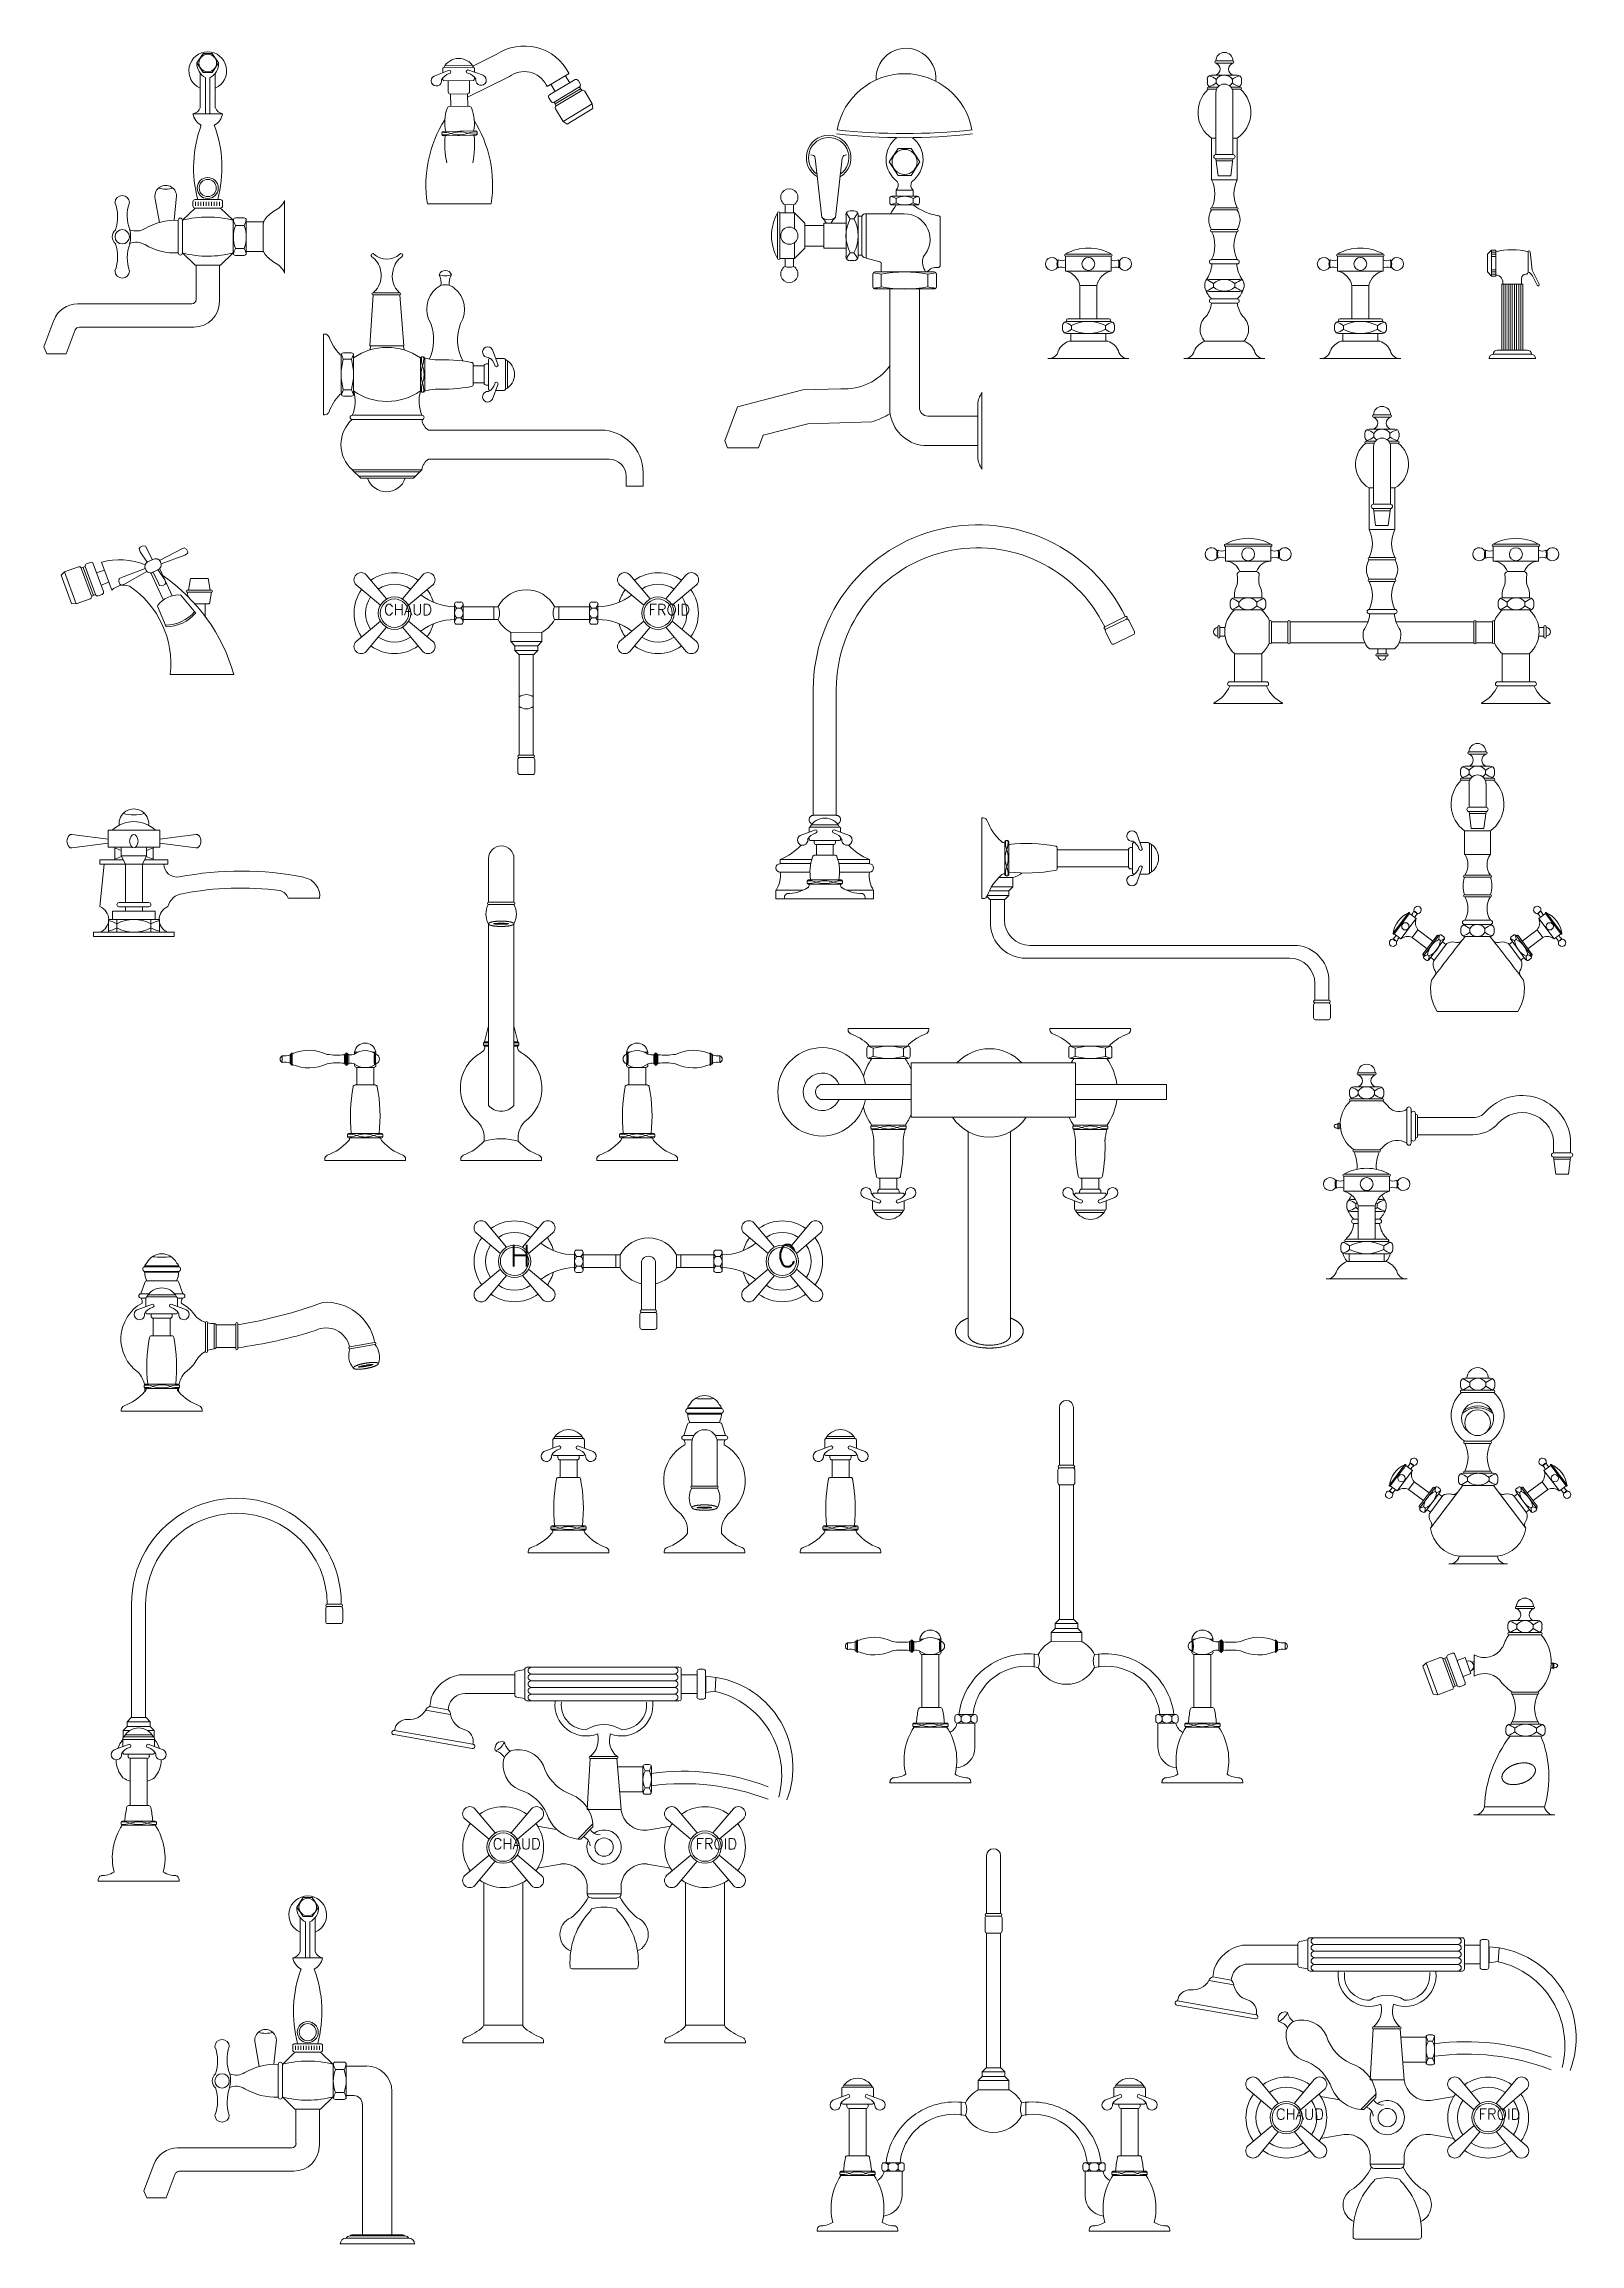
# Model space of a CAD drawing. Header units: centimetres. Extents: x 1146 to 1261, y 181 to 346.
import ezdxf

# ---------------------------------------------------------------- set-up
doc = ezdxf.new("R2010")
doc.units = ezdxf.units.CM
doc.header["$LTSCALE"] = 1.016
doc.layers.get('0').update_dxf_attribs({"lineweight": 18})
doc.styles.add('Txt', font='txt_____.ttf')

# ---------------------------------------------------------------- blocks, each defined once
blk = doc.blocks.new('Group')
for p, q in [((273.16, 79.63), (273.23, 79.75)), ((273.24, 79.4), (273.16, 79.63)), ((273.23, 79.75), (273.42, 79.85)), ((273.76, 78.63), (273.24, 79.4)), ((273.42, 79.85), (273.63, 79.83)), ((273.63, 79.83), (273.72, 79.66)), ((273.72, 79.66), (274.12, 78.83)), ((276.34, 79.64), (274.68, 78.75)), ((274.8, 78.51), (276.57, 79.15)), ((276.52, 79.72), (276.34, 79.64)), ((276.7, 79.62), (276.52, 79.72)), ((276.57, 79.15), (276.77, 79.28)), ((276.79, 79.42), (276.7, 79.62)), ((276.77, 79.28), (276.79, 79.42)), ((267.59, 77.91), (267.34, 77.66)), ((267.34, 77.66), (268.11, 75.56)), ((267.59, 77.91), (268.63, 78.29)), ((267.59, 77.91), (268.46, 75.53)), ((268.83, 78.2), (269.13, 78.31)), ((268.83, 78.2), (269.6, 76.11)), ((268.98, 78.25), (269.74, 76.16)), ((269.13, 78.31), (269.89, 76.22)), ((269.23, 78.51), (269.53, 78.62)), ((269.73, 78.52), (270.49, 76.44)), ((269.98, 77.83), (270.57, 78.04)), ((270.35, 78.63), (271.11, 76.55)), ((271.63, 77.2), (271.67, 77.41)), ((271.67, 77.41), (271.84, 77.49)), ((271.84, 77.49), (273.6, 78.17)), ((273.73, 77.95), (272.07, 76.99)), ((274.18, 78.83), (273.81, 78.66)), ((274.58, 76.65), (274.05, 77.8)), ((274.54, 78.06), (274.18, 77.89)), ((274.59, 77.06), (274.2, 77.89)), ((274.55, 78.08), (275.07, 77.32)), ((275.63, 76.12), (274.71, 78.13)), ((274.74, 78.66), (274.77, 78.6)), ((275.07, 77.32), (275.15, 77.09)), ((276.84, 76.55), (276.99, 77.42)), ((276.99, 77.42), (278.32, 77.42)), ((278.47, 76.55), (278.32, 77.42)), ((268.46, 75.53), (269.5, 75.91)), ((269.89, 76.22), (269.6, 76.11)), ((270.1, 76.12), (270.4, 76.23)), ((270.31, 76.92), (270.9, 77.14)), ((271.72, 77), (271.63, 77.2)), ((271.84, 76.93), (271.72, 77)), ((272.07, 76.99), (271.84, 76.93)), ((274.97, 75.81), (274.58, 76.65)), ((274.68, 76.89), (274.59, 77.06)), ((274.89, 76.86), (274.68, 76.89)), ((275.08, 76.97), (274.89, 76.86)), ((275.15, 77.09), (275.08, 76.97)), ((276.28, 76.18), (277.39, 74.84)), ((276.75, 76.55), (278.56, 76.55)), ((276.75, 76.39), (276.81, 76.04)), ((276.75, 76.39), (278.56, 76.39)), ((278.56, 76.39), (278.41, 75.53)), ((268.46, 75.53), (268.11, 75.56)), ((274.52, 75.36), (275.17, 73.8)), ((277.31, 75.53), (278.41, 75.53)), ((278.09, 74.53), (278.09, 75.53)), ((275.47, 70.25), (280.24, 70.25))]:
    blk.add_line(p, q)
for centre, radius, start, end in [((274.39, 78.51), 0.383, 24.2841, 123.4426), ((268.69, 78.14), 0.159, 20, 110), ((269.28, 78.36), 0.159, 110, 200), ((269.58, 78.47), 0.159, 20, 110), ((271.7, 73.78), 5.04, 67.7734, 105.464), ((273.96, 78.3), 0.383, 112.816, 209.6967), ((274, 78.22), 0.383, 201.4086, 298.2894), ((274.42, 78.43), 0.383, 287.6627, 26.8212), ((267.23, 66.51), 13.53, 16.0399, 55.2803), ((269.45, 76.06), 0.159, 290, 20), ((270.04, 76.27), 0.159, 200, 290), ((270.34, 76.38), 0.159, 290, 20), ((272.01, 75.68), 1.24, 71.4531, 136.0221), ((268.56, 71.06), 6.96, 353.3162, 56.5113), ((276.12, 74.22), 1.97, 85.2898, 144.4164), ((276.75, 76.47), 0.0794, 90, 270), ((278.56, 76.47), 0.0794, 270, 90), ((275.06, 76.92), 2.99, 270.8889, 319.2253), ((275.12, 76.8), 2.99, 270.8889, 319.2253)]:
    blk.add_arc(centre, radius, start, end)
blk = doc.blocks.new('Group-1')
for p, q in [((284.94, -21.81), (285.41, -21.1)), ((285.41, -21.1), (286.09, -21.1)), ((286.55, -21.81), (286.09, -21.1)), ((284.94, -21.81), (285.41, -22.51)), ((285.18, -25.16), (285.18, -22.58)), ((285.41, -22.51), (286.09, -22.51)), ((285.59, -25.6), (285.59, -22.91)), ((285.91, -25.6), (285.91, -22.91)), ((286.55, -21.81), (286.09, -22.51)), ((286.31, -25.16), (286.31, -22.58)), ((284.65, -25.6), (286.85, -25.6)), ((282.13, -33.71), (281.82, -31.96)), ((283.41, -31.73), (283.22, -33.55)), ((284.79, -32.64), (283.86, -33.56)), ((284.64, -32.48), (284.64, -32.17)), ((284.79, -32.01), (286.7, -32.01)), ((284.79, -32.64), (286.7, -32.64)), ((284.83, -32.48), (284.83, -32.17)), ((285.03, -32.48), (285.03, -32.17)), ((285.23, -32.48), (285.23, -32.17)), ((285.43, -32.48), (285.43, -32.17)), ((285.63, -32.48), (285.63, -32.17)), ((285.82, -32.48), (285.82, -32.17)), ((286.02, -32.48), (286.02, -32.17)), ((286.22, -32.48), (286.22, -32.17)), ((286.42, -32.48), (286.42, -32.17)), ((286.62, -32.48), (286.62, -32.17)), ((286.7, -32.64), (287.66, -33.56)), ((286.86, -32.48), (286.86, -32.17)), ((283.54, -35.99), (283.54, -33.56)), ((283.86, -35.99), (283.86, -33.56)), ((287.66, -36.01), (287.66, -33.54)), ((287.66, -35.99), (287.66, -33.56)), ((288.47, -33.38), (287.82, -33.38)), ((288.47, -33.95), (287.82, -33.95)), ((288.63, -36.01), (288.63, -33.54)), ((290.13, -33.68), (288.63, -33.68)), ((284.79, -36.91), (283.86, -35.99)), ((286.7, -36.91), (287.66, -35.99)), ((288.47, -35.66), (287.82, -35.66)), ((289.19, -35.88), (288.63, -35.88)), ((292.03, -35.58), (292.03, -46.29)), ((284.79, -36.91), (286.7, -36.91)), ((284.87, -36.91), (284.87, -39.47)), ((286.62, -36.91), (286.62, -39.63)), ((288.47, -36.17), (287.82, -36.17)), ((289.83, -36.52), (289.83, -46.29)), ((274.25, -41.03), (273.51, -43)), ((284.56, -39.79), (276.03, -39.79)), ((275.84, -41.74), (275.18, -43.52)), ((284.71, -41.54), (276.14, -41.54)), ((273.51, -43), (273.72, -43.53)), ((273.72, -43.53), (275.18, -43.52)), ((288.18, -46.97), (293.74, -46.97)), ((288.18, -46.97), (288.18, -46.97)), ((293.29, -46.53), (288.62, -46.53)), ((293.03, -46.37), (288.89, -46.37)), ((292.84, -46.29), (289.05, -46.29))]:
    blk.add_line(p, q)
for centre, radius in [((285.75, -21.81), 0.657), ((285.75, -31.15), 0.785), ((285.75, -31.15), 0.64)]:
    blk.add_circle(centre, radius)
for centre, radius, start, end in [((285.75, -22.39), 1.41, 293.5715, 246.4285), ((286.09, -21.87), 1.16, 176.8697, 244.181), ((285.4, -21.87), 1.16, 295.819, 3.1303), ((284.51, -24.89), 0.723, 280.6823, 338.1003), ((285.79, -25.42), 1.16, 188.9653, 242.5889), ((285.7, -25.42), 1.16, 297.4111, 351.0347), ((286.98, -24.89), 0.723, 201.8997, 259.3177), ((293.8, -29.62), 9.12, 159.5274, 195.1583), ((277.69, -29.62), 9.12, 344.8412, 20.408), ((282.6, -31.76), 0.808, 2.036, 194.9345), ((282.61, -29.31), 1.93, 253.4686, 286.431), ((279.35, -32.23), 0.536, 0, 180), ((276.01, -33.32), 3.01, 341.6687, 21.1513), ((282.58, -33.19), 2.86, 160.3767, 201.9606), ((284.79, -32.17), 0.159, 90, 180), ((284.79, -32.48), 0.159, 180, 270), ((284.79, -32.48), 0.159, 180, 188.6667), ((286.7, -32.17), 0.159, 0, 90), ((286.7, -32.48), 0.159, 270, 0), ((279.28, -34.79), 0.669, 128.4269, 231.5731), ((279.35, -34.79), 0.536, 0, 180), ((278.18, -34.74), 1.81, 342.6637, 15.2802), ((280.4, -33.11), 1.25, 247.7072, 301.6513), ((283.33, -38), 4.45, 87.2599, 120.6424), ((283.7, -33.56), 0.159, 0, 180), ((285.76, -40.92), 7.61, 75.3504, 104.4618), ((287.82, -33.54), 0.159, 90, 180), ((288.76, -33.38), 1.1, 186.0977, 211.1745), ((290.03, -34.8), 2.37, 158.9072, 201.0928), ((288.47, -33.54), 0.159, 0, 90), ((287.53, -33.38), 1.1, 328.8255, 353.9023), ((286.25, -34.8), 2.37, 338.9072, 21.0928), ((290.13, -35.58), 1.91, 0, 90), ((279.35, -34.79), 0.536, 180, 0), ((276.01, -36.26), 3.01, 338.8487, 18.3313), ((282.88, -36.36), 3.15, 160.5537, 198.1403), ((280.39, -36.48), 1.29, 58.8341, 111.9557), ((283.33, -31.55), 4.45, 239.3576, 272.7401), ((283.7, -35.99), 0.159, 180, 0), ((285.74, -28.62), 7.61, 255.6891, 284.8005), ((287.82, -36.01), 0.159, 180, 270), ((288.76, -36.23), 1.1, 148.8255, 171.7319), ((287.53, -36.23), 1.1, 8.2681, 31.1745), ((288.47, -36.01), 0.159, 270, 0), ((289.19, -36.52), 0.635, 0, 90), ((279.35, -37.34), 0.536, 180, 0), ((276.03, -41.7), 1.9, 90, 159.4199), ((284.56, -39.47), 0.317, 270, 0), ((284.71, -39.63), 1.9, 270, 0), ((276.14, -41.86), 0.317, 90, 159.4199), ((288.62, -46.97), 0.442, 90, 180), ((288.89, -46.68), 0.311, 88.8107, 150.7194), ((289.06, -46.5), 0.204, 86.5318, 142.4623), ((292.85, -46.5), 0.204, 37.5377, 93.4682), ((293.02, -46.68), 0.311, 29.2806, 91.1893), ((293.29, -46.97), 0.442, 0, 90)]:
    blk.add_arc(centre, radius, start, end)
blk = doc.blocks.new('Group-2')
for p, q in [((273.29, 23.99), (273.58, 24.83)), ((273.56, 26.02), (276.12, 26.02)), ((273.56, 25.65), (276.12, 25.65)), ((273.58, 26.08), (276.1, 26.08)), ((273.58, 25.6), (276.1, 25.6)), ((273.73, 24.96), (275.97, 24.96)), ((276.41, 23.99), (276.13, 24.83)), ((274.14, 23.22), (273, 22.8)), ((273.89, 23.99), (273.29, 23.99)), ((273.66, 23.68), (273.29, 23.68)), ((273.66, 23.66), (273.66, 23.04)), ((273.73, 23.76), (275.95, 23.76)), ((273.83, 23.92), (275.85, 23.92)), ((275.54, 23.22), (276.68, 22.8)), ((276.41, 23.99), (275.79, 23.99)), ((276.41, 23.68), (276.02, 23.68)), ((276.02, 23.66), (276.02, 23.04)), ((273.66, 22.6), (273.66, 22.66)), ((273.73, 22.49), (275.95, 22.49)), ((274.05, 22.49), (274.05, 22.33)), ((274.21, 22.18), (275.47, 22.18)), ((274.21, 22.18), (274.21, 20.86)), ((275.47, 22.18), (275.47, 20.86)), ((275.63, 22.49), (275.63, 22.33)), ((276.02, 22.65), (276.02, 22.6)), ((278.11, 21.85), (278.11, 19.68)), ((278.27, 21.85), (278.27, 19.68)), ((278.76, 21.77), (278.76, 19.88)), ((280.37, 21.67), (278.91, 21.67)), ((278.91, 21.67), (278.91, 19.98)), ((280.37, 21.78), (280.37, 19.88)), ((280.53, 21.78), (280.53, 19.88)), ((274.09, 20.86), (275.59, 20.86)), ((280.37, 19.98), (278.91, 19.98)), ((288.87, 20.04), (290.74, 20.37)), ((288.9, 19.88), (290.77, 20.21)), ((290.77, 20.21), (290.77, 20.21)), ((291.02, 18.78), (291.02, 18.78)), ((273.52, 17.01), (273.52, 17.17)), ((276.08, 17.25), (273.6, 17.25)), ((276.08, 16.93), (273.6, 16.93)), ((274, 17.25), (273.68, 17.25)), ((273.68, 16.93), (273.68, 16.91)), ((276, 16.93), (276, 16.91)), ((276.16, 17.01), (276.16, 17.17)), ((271.82, 15.23), (271.82, 15.33)), ((271.82, 15.23), (271.82, 15.33)), ((271.82, 15.23), (277.86, 15.23)), ((271.82, 15.23), (277.86, 15.23)), ((277.86, 15.23), (277.86, 15.33)), ((277.86, 15.23), (277.86, 15.33))]:
    blk.add_line(p, q)
at = {"flags": 128}
for points in [[(290.64, 18.71, 0.004267), (290.6, 18.71), (290.6, 18.71, 0.00474), (290.55, 18.71), (290.55, 18.71, 0.00434), (290.5, 18.71), (290.5, 18.71, 0.004047), (290.45, 18.71), (290.45, 18.71, 0.00384), (290.39, 18.7), (290.39, 18.7, 0.003702), (290.34, 18.69), (290.34, 18.69, 0.003614), (290.28, 18.69), (290.27, 18.69, 0.006339), (290.19, 18.68), (290.19, 18.68, 0.002996), (290.12, 18.66, 0.00572), (290.05, 18.65), (290.03, 18.65, 0.005597), (289.94, 18.63), (289.93, 18.63, 0.005716), (289.85, 18.61), (289.84, 18.61, 0.002971), (289.8, 18.6), (289.8, 18.6, 0.003079), (289.75, 18.59), (289.75, 18.59, 0.003235), (289.71, 18.57), (289.71, 18.57, 0.003437), (289.67, 18.56), (289.66, 18.56, 0.003696), (289.62, 18.55), (289.62, 18.55, 0.004049), (289.59, 18.54), (289.59, 18.54, 0.002162), (289.56, 18.53, 0.003484), (289.54, 18.52), (289.54, 18.52), (289.54, 18.52)], [(289.54, 18.52, 0.004267), (289.58, 18.52), (289.58, 18.52, 0.00474), (289.62, 18.52), (289.62, 18.52, 0.00434), (289.67, 18.53), (289.67, 18.53, 0.004047), (289.73, 18.53), (289.73, 18.53, 0.00384), (289.78, 18.53), (289.78, 18.53, 0.003702), (289.84, 18.54), (289.84, 18.54, 0.003614), (289.89, 18.55), (289.91, 18.55, 0.006339), (289.98, 18.56), (289.98, 18.56, 0.002996), (290.05, 18.57, 0.00572), (290.13, 18.58), (290.14, 18.59, 0.005597), (290.24, 18.61), (290.25, 18.61, 0.005716), (290.32, 18.62), (290.33, 18.63, 0.002971), (290.38, 18.64), (290.38, 18.64, 0.003079), (290.42, 18.65), (290.42, 18.65, 0.003235), (290.47, 18.66), (290.47, 18.66, 0.003437), (290.51, 18.67), (290.51, 18.67, 0.003696), (290.55, 18.69), (290.56, 18.69, 0.004049), (290.58, 18.7), (290.59, 18.7, 0.002162), (290.61, 18.71, 0.003484), (290.63, 18.71), (290.64, 18.71), (290.64, 18.71)]]:
    blk.add_lwpolyline(points, format="xyb", dxfattribs=at)
for centre, radius, start, end in [((274.03, 25.93), 0.476, 128.8603, 169.4936), ((274.84, 25.73), 1.25, 27.3925, 152.6076), ((274.86, 33.6), 6.87, 264.0535, 275.6958), ((275.65, 25.93), 0.476, 10.5064, 51.1397), ((273.62, 25.84), 0.194, 108.8344, 251.1656), ((275.69, 25.81), 2.14, 184.2668, 203.3522), ((273.73, 24.81), 0.159, 90, 169.61), ((273.99, 25.81), 2.14, 336.6478, 355.7332), ((275.97, 24.81), 0.159, 10.39, 90), ((276.06, 25.84), 0.194, 288.8344, 71.1656), ((274.84, 20.62), 3.05, 118.7106, 235.2669), ((273.29, 23.84), 0.159, 90, 270), ((272.87, 23.39), 0.51, 349.7141, 33.9167), ((273.77, 23.66), 0.106, 107.7191, 182.4986), ((274.84, 23.19), 1.25, 27.3925, 152.6076), ((274.14, 23.1), 0.125, 270, 90), ((275.54, 23.1), 0.125, 90, 270), ((275.92, 23.66), 0.106, 357.5014, 72.2809), ((276.81, 23.39), 0.51, 146.0833, 190.2859), ((274.84, 20.62), 3.05, 40.8914, 61.2894), ((276.41, 23.84), 0.159, 270, 90), ((274.68, 56.7), 35.51, 279.4724, 290.0954), ((287.13, 19.67), 3.69, 11.7422, 93.8317), ((273.18, 22.45), 0.391, 116.2653, 9.2433), ((274.4, 22.05), 0.957, 105.9628, 151.5594), ((273.77, 22.59), 0.106, 177.5014, 252.2809), ((274.21, 22.33), 0.159, 180, 270), ((275.47, 22.33), 0.159, 270, 0), ((275.28, 22.05), 0.957, 28.4406, 74.0372), ((275.92, 22.59), 0.106, 287.7191, 2.4986), ((276.5, 22.45), 0.391, 170.7567, 63.7347), ((278.67, 23.55), 1.78, 211.3242, 251.658), ((278.19, 21.85), 0.0794, 360, 180), ((278.67, 23.55), 1.78, 256.9542, 272.8178), ((278.76, 21.59), 0.178, 26.9891, 90), ((280.45, 21.78), 0.0794, 360, 180), ((287.13, 19.67), 1.78, 11.7422, 116.6908), ((285.98, 18.52), 12.25, 169.61, 185.983), ((274.09, 20.7), 0.159, 90, 169.61), ((275.59, 20.7), 0.159, 10.39, 90), ((263.7, 18.52), 12.25, 354.017, 10.39), ((278.95, 18.11), 1.78, 95.653, 112.701), ((278.76, 20.06), 0.178, 270, 333.0109), ((280.45, 19.88), 0.0794, 180, 0), ((275.88, 54.64), 34.98, 277.6313, 287.3814), ((288.89, 19.96), 0.0794, 100, 280), ((290.3, 19.39), 1.49, 160.8285, 219.1715), ((290.76, 20.29), 0.0794, 280, 100), ((289.62, 19.27), 1.49, 340.8285, 39.1715), ((271.8, 16.89), 1.78, 10.7234, 43.1062), ((277.88, 16.89), 1.78, 136.8938, 169.2766), ((274.84, 20.62), 3.05, 304.7331, 325.3255), ((278.95, 18.11), 1.78, 118.3706, 154.2011), ((278.19, 19.68), 0.0794, 180, 0), ((270.77, 19.13), 3.72, 289.7958, 318.6204), ((270.77, 19.13), 3.72, 289.7958, 318.6204), ((273.6, 17.17), 0.0794, 90, 180), ((273.71, 15.81), 1.37, 68.8238, 97.9151), ((273.71, 18.36), 1.37, 262.0849, 291.1762), ((273.6, 17.01), 0.0794, 180, 270), ((271.8, 16.89), 1.78, 352.7331, 1.1585), ((273.36, 16.91), 0.318, 309.829, 0), ((274.84, 15.37), 1.83, 69.7101, 110.2899), ((274.84, 18.8), 1.83, 249.7101, 290.2899), ((275.97, 15.81), 1.37, 82.0849, 111.1762), ((275.97, 18.36), 1.37, 248.8238, 277.9151), ((276.32, 16.91), 0.318, 180, 230.171), ((276.08, 17.17), 0.0794, 0, 90), ((276.08, 17.01), 0.0794, 270, 0), ((277.88, 16.89), 1.78, 178.8415, 187.2669), ((278.91, 19.13), 3.72, 221.3796, 250.2042), ((278.91, 19.13), 3.72, 221.3796, 250.2042), ((272.14, 15.33), 0.318, 109.7958, 180), ((272.14, 15.33), 0.318, 109.7958, 180), ((277.54, 15.33), 0.318, 0, 70.2042), ((277.54, 15.33), 0.318, 0, 70.2042)]:
    blk.add_arc(centre, radius, start, end)
blk.add_open_spline([(289.15, 18.45), (289.16, 18.43), (289.21, 18.4), (289.27, 18.38), (289.41, 18.36), (289.64, 18.36), (289.95, 18.39), (290.12, 18.42), (290.29, 18.45), (290.59, 18.53), (290.77, 18.59), (290.86, 18.63), (290.94, 18.68), (290.99, 18.71), (291.02, 18.75), (291.02, 18.78), (291.01, 18.81), (290.97, 18.84), (290.91, 18.85), (290.77, 18.87), (290.53, 18.87), (290.22, 18.84), (290.05, 18.81), (289.88, 18.78), (289.58, 18.71), (289.41, 18.64), (289.31, 18.6), (289.24, 18.56), (289.19, 18.52), (289.15, 18.48), (289.15, 18.45)], degree=2, knots=[0, 0, 0, 1, 2, 3, 4, 5, 6, 6, 7, 8, 9, 10, 11, 12, 13, 13, 14, 15, 16, 17, 18, 19, 19, 20, 21, 22, 23, 24, 25, 26, 26, 26])
blk = doc.blocks.new('Group-3')
for p, q in [((277.47, 115.92), (277.94, 116.63)), ((277.47, 115.92), (277.94, 115.21)), ((277.72, 112.57), (277.72, 115.14)), ((277.94, 116.63), (278.62, 116.63)), ((277.94, 115.21), (278.62, 115.21)), ((279.09, 115.92), (278.62, 116.63)), ((279.09, 115.92), (278.62, 115.21)), ((278.84, 112.57), (278.84, 115.14)), ((278.12, 112.13), (278.12, 114.81)), ((278.44, 112.13), (278.44, 114.81)), ((277.18, 112.13), (279.38, 112.13)), ((274.67, 104.01), (274.36, 105.76)), ((275.95, 106), (275.76, 104.17)), ((277.17, 105.24), (277.17, 105.56)), ((277.33, 105.72), (279.23, 105.72)), ((277.37, 105.24), (277.37, 105.56)), ((277.57, 105.24), (277.57, 105.56)), ((277.76, 105.24), (277.76, 105.56)), ((277.96, 105.24), (277.96, 105.56)), ((278.16, 105.24), (278.16, 105.56)), ((278.36, 105.24), (278.36, 105.56)), ((278.56, 105.24), (278.56, 105.56)), ((278.76, 105.24), (278.76, 105.56)), ((278.95, 105.24), (278.95, 105.56)), ((279.15, 105.24), (279.15, 105.56)), ((279.39, 105.24), (279.39, 105.56)), ((284.02, 105.66), (284.02, 100.23)), ((276.07, 101.73), (276.07, 104.17)), ((277.33, 105.08), (276.39, 104.17)), ((276.39, 101.73), (276.39, 104.17)), ((277.33, 105.08), (279.23, 105.08)), ((279.23, 105.08), (280.19, 104.17)), ((280.19, 101.71), (280.19, 104.19)), ((280.19, 101.73), (280.19, 104.17)), ((281, 104.35), (280.35, 104.35)), ((281, 103.78), (280.35, 103.78)), ((281.16, 101.71), (281.16, 104.19)), ((282.43, 104.05), (281.16, 104.05)), ((282.43, 103.96), (282.43, 101.93)), ((281, 102.07), (280.35, 102.07)), ((277.33, 100.82), (276.39, 101.73)), ((277.33, 100.82), (279.23, 100.82)), ((277.41, 100.82), (277.41, 98.25)), ((279.15, 100.82), (279.15, 98.09)), ((279.23, 100.82), (280.19, 101.73)), ((281, 101.55), (280.35, 101.55)), ((282.43, 101.84), (281.16, 101.84)), ((277.09, 97.93), (268.56, 97.93)), ((266.78, 96.7), (266.04, 94.72)), ((268.38, 95.98), (267.71, 94.2)), ((277.25, 96.19), (268.67, 96.19)), ((266.04, 94.72), (266.25, 94.2)), ((266.25, 94.2), (267.71, 94.2))]:
    blk.add_line(p, q)
for centre, radius in [((278.28, 115.92), 0.657), ((278.28, 106.58), 0.785), ((278.28, 106.58), 0.64)]:
    blk.add_circle(centre, radius)
for centre, radius, start, end in [((278.28, 115.34), 1.41, 293.5715, 246.4285), ((278.63, 115.86), 1.16, 176.8697, 244.181), ((277.93, 115.86), 1.16, 295.819, 3.1303), ((277.05, 112.84), 0.723, 280.6823, 338.1003), ((278.32, 112.31), 1.16, 188.9653, 242.5889), ((278.24, 112.31), 1.16, 297.4111, 351.0347), ((279.52, 112.84), 0.723, 201.8997, 259.3177), ((286.34, 108.1), 9.12, 159.5274, 195.1583), ((270.22, 108.1), 9.12, 344.8412, 20.408), ((271.89, 105.49), 0.536, 0, 180), ((268.54, 104.41), 3.01, 341.6687, 21.1513), ((275.12, 104.53), 2.86, 160.3767, 201.9606), ((275.14, 105.97), 0.808, 2.036, 194.9345), ((275.14, 108.42), 1.93, 253.4686, 286.431), ((277.33, 105.56), 0.159, 90, 180), ((277.33, 105.24), 0.159, 180, 188.6667), ((277.33, 105.24), 0.159, 180, 270), ((279.23, 105.56), 0.159, 0, 90), ((279.23, 105.24), 0.159, 270, 0), ((282.55, 106.31), 1.61, 294.7726, 335.9491), ((272.94, 104.62), 1.25, 247.7072, 301.6513), ((275.86, 99.72), 4.45, 87.2599, 120.6424), ((276.23, 104.17), 0.159, 0, 180), ((278.29, 96.8), 7.61, 75.3504, 104.4618), ((280.35, 104.19), 0.159, 90, 180), ((282.57, 102.92), 2.37, 158.9072, 201.0928), ((281.29, 104.35), 1.1, 186.0977, 211.1745), ((281, 104.19), 0.159, 0, 90), ((280.06, 104.35), 1.1, 328.8255, 353.9023), ((278.79, 102.92), 2.37, 338.9072, 21.0928), ((282.75, 103.96), 0.317, 147.4651, 180), ((284.38, 102.92), 2.25, 120.8161, 147.4651), ((271.82, 102.94), 0.669, 128.4269, 231.5731), ((271.89, 102.94), 0.536, 0, 180), ((271.89, 102.94), 0.536, 180, 0), ((268.54, 101.47), 3.01, 338.8487, 18.3313), ((275.42, 101.36), 3.15, 160.5537, 198.1403), ((270.71, 102.98), 1.81, 342.6637, 15.2802), ((272.93, 101.24), 1.29, 58.8341, 111.9557), ((275.86, 106.18), 4.45, 239.3576, 272.7401), ((281.29, 101.5), 1.1, 148.8255, 171.7319), ((280.06, 101.5), 1.1, 8.2681, 31.1745), ((282.75, 101.93), 0.318, 180, 212.5349), ((271.89, 100.38), 0.536, 180, 0), ((276.23, 101.73), 0.159, 180, 0), ((278.28, 109.1), 7.61, 255.6891, 284.8005), ((280.35, 101.71), 0.159, 180, 270), ((281, 101.71), 0.159, 270, 0), ((284.38, 102.97), 2.25, 212.5349, 239.1839), ((282.55, 99.58), 1.61, 24.0509, 65.2274), ((268.56, 96.03), 1.9, 90, 159.4199), ((277.09, 98.25), 0.317, 270, 0), ((277.25, 98.09), 1.9, 270, 0), ((268.67, 95.87), 0.317, 90, 159.4199)]:
    blk.add_arc(centre, radius, start, end)
blk = doc.blocks.new('Group-4')
for p, q in [((359.73, -26.16), (359.73, -24.53)), ((359.86, -24.38), (360.47, -24.26)), ((360.47, -26.43), (360.47, -24.26)), ((360.62, -24.1), (372.01, -24.1)), ((360.72, -24.35), (360.72, -24.27)), ((360.72, -24.35), (360.72, -24.42)), ((360.97, -24.6), (371.67, -24.6)), ((371.92, -24.35), (371.92, -24.27)), ((371.92, -24.35), (371.92, -24.42)), ((372.17, -26.43), (372.17, -24.26)), ((373.34, -26.3), (373.34, -24.4)), ((373.34, -26.29), (373.34, -24.42)), ((373.82, -24.24), (373.5, -24.24)), ((373.98, -26.3), (373.98, -24.4)), ((355.58, -24.66), (359.73, -24.66)), ((356.02, -26.06), (359.73, -26.06)), ((360.72, -24.85), (360.72, -24.77)), ((360.72, -24.85), (360.72, -24.92)), ((360.72, -25.34), (360.72, -25.27)), ((360.72, -25.34), (360.72, -25.42)), ((360.72, -25.84), (360.72, -25.77)), ((360.72, -25.84), (360.72, -25.92)), ((360.72, -26.34), (360.72, -26.27)), ((360.97, -25.1), (371.67, -25.1)), ((360.97, -25.59), (371.67, -25.59)), ((360.97, -26.09), (371.67, -26.09)), ((371.92, -24.85), (371.92, -24.77)), ((371.92, -24.85), (371.92, -24.92)), ((371.92, -25.34), (371.92, -25.27)), ((371.92, -25.34), (371.92, -25.42)), ((371.92, -25.84), (371.92, -25.77)), ((371.92, -25.84), (371.92, -25.92)), ((371.92, -26.34), (371.92, -26.27)), ((373.34, -24.65), (372.17, -24.65)), ((373.34, -26.05), (372.17, -26.05)), ((374.01, -24.77), (374.76, -24.85)), ((374.01, -24.77), (374.01, -25.97)), ((374.69, -25.88), (374.01, -25.97)), ((374.76, -24.85), (374.69, -25.88)), ((353.07, -27.29), (354.93, -27.62)), ((353.37, -27.02), (353.48, -26.43)), ((353.37, -27.02), (354.74, -27.26)), ((354.74, -27.26), (354.77, -27.11)), ((360.47, -26.43), (359.86, -26.31)), ((360.62, -26.59), (372.01, -26.59)), ((360.72, -26.34), (360.72, -26.42)), ((371.92, -26.34), (371.92, -26.42)), ((373.82, -26.46), (373.5, -26.46)), ((350.68, -29.13), (356.55, -30.16)), ((350.74, -28.81), (356.6, -29.85)), ((365.36, -30.9), (365.13, -34.71)), ((365.36, -30.75), (367.36, -30.75)), ((365.36, -30.9), (367.36, -30.9)), ((367.36, -30.9), (367.67, -34.71)), ((369.3, -31.53), (367.41, -31.53)), ((369.3, -33.42), (369.3, -31.51)), ((369.3, -33.4), (369.3, -31.53)), ((369.78, -31.35), (369.46, -31.35)), ((369.78, -31.83), (369.46, -31.83)), ((369.94, -33.42), (369.94, -31.51)), ((369.3, -33.4), (367.57, -33.4)), ((369.78, -33.1), (369.46, -33.1)), ((369.78, -33.58), (369.46, -33.58)), ((355.99, -35.41), (357.8, -36.94)), ((356.75, -34.66), (358.27, -36.47)), ((360.97, -34.66), (359.45, -36.47)), ((361.73, -35.41), (359.92, -36.94)), ((362.85, -36.2), (361.41, -35.96)), ((364.43, -36.93), (365.56, -35.79)), ((364.66, -36.93), (365.56, -36.02)), ((365.13, -34.71), (367.67, -34.71)), ((365.56, -35.79), (365.56, -36.02)), ((369.63, -36.26), (371.39, -35.96)), ((371.07, -35.41), (372.89, -36.94)), ((371.83, -34.66), (373.35, -36.47)), ((376.05, -34.66), (374.53, -36.47)), ((376.81, -35.41), (375, -36.94)), ((364.43, -36.93), (364.66, -36.93)), ((355.99, -39.64), (357.8, -38.12)), ((356.75, -40.4), (358.27, -38.58)), ((360.97, -40.4), (359.45, -38.58)), ((361.73, -39.64), (359.92, -38.12)), ((363.17, -38.79), (361.41, -39.09)), ((369.63, -38.79), (371.39, -39.09)), ((371.07, -39.64), (372.89, -38.12)), ((371.83, -40.4), (373.35, -38.58)), ((376.05, -40.4), (374.53, -38.58)), ((376.81, -39.64), (375, -38.12)), ((365.13, -41.01), (365.13, -40.35)), ((365.13, -41.01), (367.67, -41.01)), ((367.67, -41.01), (367.67, -40.35)), ((365.45, -41.32), (367.35, -41.32)), ((368.79, -46.6), (364.01, -46.6))]:
    blk.add_line(p, q)
for centre, radius in [((358.86, -37.53), 1.21), ((358.86, -37.53), 1.06), ((366.4, -37.53), 0.685), ((373.94, -37.53), 1.21), ((373.94, -37.53), 1.06)]:
    blk.add_circle(centre, radius)
for centre, radius, start, end in [((359.89, -24.53), 0.159, 101.1702, 180), ((360.62, -24.26), 0.159, 90, 180), ((361.02, -24.44), 0.344, 98.7187, 151.4452), ((361.02, -24.26), 0.344, 208.5548, 261.2813), ((361.02, -24.94), 0.344, 98.7187, 151.4452), ((371.62, -24.44), 0.344, 28.5548, 81.2813), ((371.62, -24.26), 0.344, 278.7187, 331.4452), ((371.62, -24.94), 0.344, 28.5548, 81.2813), ((372.01, -24.26), 0.159, 0, 90), ((373.5, -24.4), 0.159, 90, 180), ((373.82, -24.4), 0.159, 0, 90), ((356.06, -27.38), 2.76, 100.1408, 159.8592), ((356.02, -27.33), 1.27, 90, 170), ((359.89, -26.16), 0.159, 180, 258.8298), ((361.02, -24.75), 0.344, 208.5548, 261.2813), ((361.02, -25.44), 0.344, 98.7187, 151.4452), ((361.02, -25.25), 0.344, 208.5548, 261.2813), ((361.02, -25.93), 0.344, 98.7187, 151.4452), ((361.02, -25.75), 0.344, 208.5548, 261.2813), ((361.02, -26.43), 0.344, 98.7187, 151.4452), ((371.62, -24.75), 0.344, 278.7187, 331.4452), ((371.62, -25.44), 0.344, 28.5548, 81.2813), ((371.62, -25.25), 0.344, 278.7187, 331.4452), ((371.62, -25.93), 0.344, 28.5548, 81.2813), ((371.62, -25.75), 0.344, 278.7187, 331.4452), ((371.62, -26.43), 0.344, 28.5548, 81.2813), ((373.25, -32.14), 6.42, 345.1938, 76.9558), ((373.71, -31.58), 6.8, 339.1038, 81.0766), ((351.84, -26.56), 1.44, 265.6806, 329.3197), ((353.52, -27.49), 0.493, 107.977, 156.1762), ((354.44, -27.65), 0.493, 3.8238, 52.023), ((356.34, -27.35), 1.44, 190.6803, 254.3194), ((360.62, -26.43), 0.159, 180, 270), ((361.02, -26.25), 0.344, 208.5548, 261.2813), ((365.06, -26.9), 2.33, 173.9141, 291.4648), ((365.06, -26.9), 1.86, 173.9141, 270.9375), ((367.72, -26.9), 2.33, 248.5352, 6.0859), ((367.72, -26.9), 1.86, 269.0625, 6.0859), ((371.62, -26.25), 0.344, 278.7187, 331.4452), ((372.01, -26.43), 0.159, 270, 0), ((373.5, -26.3), 0.159, 180, 270), ((373.82, -26.3), 0.159, 270, 0), ((350.71, -28.97), 0.159, 80, 260), ((351.65, -28.91), 0.922, 85.4527, 174.0012), ((355.71, -29.63), 0.922, 345.9988, 74.5473), ((366.39, -30.82), 2.44, 57.8161, 122.1839), ((364.35, -29.48), 1.62, 308.7664, 14.7393), ((368.37, -29.55), 1.58, 162.4024, 229.1961), ((356.58, -30), 0.159, 260, 80), ((358.75, -30.14), 0.504, 65.9599, 203.3517), ((357.75, -29.14), 1.32, 293.8102, 335.5014), ((357.99, -31.47), 1.16, 33.7866, 75.3223), ((359.84, -31.24), 0.982, 93.5867, 177.8366), ((360.88, -31.38), 2.03, 174.8481, 256.9916), ((360.09, -29.45), 1.16, 191.8585, 233.3941), ((360.01, -32.29), 2.05, 14.1552, 96.3814), ((365.36, -30.82), 0.0794, 90, 270), ((367.36, -30.82), 0.0794, 270, 90), ((365.1, -30.4), 3.4, 204.1361, 251.0732), ((369.46, -31.51), 0.159, 90, 180), ((370.65, -32.47), 1.35, 151.9275, 208.0725), ((370.65, -31.2), 1.35, 190.1695, 208.0725), ((369.78, -31.51), 0.159, 0, 90), ((368.59, -31.2), 1.35, 331.9275, 349.8305), ((368.59, -32.47), 1.35, 331.9275, 28.0725), ((372.32, -49.59), 17.73, 69.1254, 97.7406), ((372.32, -50.52), 17.73, 69.1254, 97.7406), ((356.37, -35.03), 0.536, 45, 225), ((359.04, -36.46), 3.4, 18.9268, 65.8639), ((361.35, -35.03), 0.536, 315, 135), ((362.92, -36.05), 2.66, 5.4707, 66.0228), ((369.46, -33.42), 0.159, 180, 270), ((370.65, -33.74), 1.35, 151.9275, 169.8305), ((368.59, -33.74), 1.35, 10.1695, 28.0725), ((369.78, -33.42), 0.159, 270, 0), ((371.45, -35.03), 0.536, 45, 225), ((376.43, -35.03), 0.536, 315, 135), ((358.86, -37.53), 3.02, 144.3105, 215.6895), ((358.86, -37.53), 3.02, 54.3105, 125.6895), ((358.86, -37.53), 2.28, 55.7092, 124.2908), ((358.86, -37.53), 3.02, 324.3105, 35.6895), ((364.69, -34.28), 2.66, 203.9772, 264.5293), ((369.44, -34.48), 1.79, 187.1203, 276.0535), ((373.94, -37.53), 3.02, 144.3105, 215.6895), ((373.94, -37.53), 3.02, 54.3105, 125.6895), ((373.94, -37.53), 2.28, 55.7092, 124.2908), ((373.94, -37.53), 3.02, 324.3105, 35.6895), ((358.86, -37.53), 2.28, 145.7092, 214.2908), ((358.86, -37.53), 2.28, 325.7092, 34.2908), ((364.6, -37.46), 0.753, 2.4414, 71.4665), ((366.4, -37.53), 1.28, 157.5176, 126.0253), ((366.02, -35.89), 0.705, 206.427, 277.833), ((373.94, -37.53), 2.28, 145.7092, 214.2908), ((373.94, -37.53), 2.28, 325.7092, 34.2908), ((358.86, -37.53), 2.28, 235.7092, 304.2908), ((363.36, -40.57), 1.79, 7.1203, 96.0535), ((369.44, -40.57), 1.79, 83.9465, 172.8797), ((373.94, -37.53), 2.28, 235.7092, 304.2908), ((356.37, -40.02), 0.536, 135, 315), ((358.86, -37.53), 3.02, 234.3105, 305.6895), ((361.35, -40.02), 0.536, 225, 45), ((365.45, -41.01), 0.318, 180, 270), ((367.35, -41.01), 0.317, 270, 0), ((371.45, -40.02), 0.536, 135, 315), ((373.94, -37.53), 3.02, 234.3105, 305.6895), ((376.43, -40.02), 0.536, 225, 45), ((369.39, -46.11), 5.54, 135.7472, 183.4843), ((361.11, -39.13), 4.62, 307.6281, 332.983), ((365.29, -42.15), 0.159, 321.326, 0), ((366.4, -45.4), 3.39, 73.6636, 106.3364), ((367.51, -42.15), 0.159, 180, 218.674), ((363.42, -46.11), 5.54, 356.5157, 44.2528), ((371.7, -39.13), 4.62, 207.017, 232.3719), ((364.46, -44.05), 1.36, 113.1078, 247.1146), ((368.34, -44.05), 1.36, 292.8854, 66.8922), ((364.01, -46.44), 0.159, 183.2095, 270), ((368.79, -46.44), 0.159, 270, 356.7905)]:
    blk.add_arc(centre, radius, start, end)
at = {"char_height": 0.8064, "attachment_point": 1, "line_spacing_factor": 1.059182, "style": 'Txt'}
for s, insert in [('{\\C7;\\lCHAUD}', (358.08, -36.87)), ('{\\C7;\\lFROID}', (373.23, -36.87))]:
    blk.add_mtext(s, dxfattribs=dict(at, insert=insert))
blk = doc.blocks.new('Group-5')
for p, q in [((336.46, -17.97), (336.46, -22.28)), ((337.51, -17.97), (337.51, -22.28)), ((336.35, -22.63), (336.35, -23.59)), ((336.46, -22.28), (337.51, -22.28)), ((336.46, -22.48), (337.51, -22.48)), ((337.62, -22.63), (337.62, -23.59)), ((336.46, -23.74), (336.46, -33.81)), ((336.51, -23.75), (337.46, -23.75)), ((337.51, -23.74), (337.51, -33.81)), ((335.83, -34.77), (336.14, -34.47)), ((336.14, -34.12), (336.44, -33.81)), ((336.14, -34.47), (336.14, -34.12)), ((337.84, -34.12), (336.14, -34.12)), ((337.84, -34.47), (336.14, -34.47)), ((337.54, -33.81), (336.44, -33.81)), ((337.84, -34.12), (337.54, -33.81)), ((337.84, -34.47), (337.84, -34.12)), ((338.14, -34.77), (337.84, -34.47)), ((326.12, -35.8), (324.99, -36.23)), ((325.65, -35.37), (325.65, -35.98)), ((325.72, -35.26), (327.93, -35.26)), ((325.82, -35.1), (327.84, -35.1)), ((327.53, -35.8), (328.66, -36.23)), ((328.01, -35.37), (328.01, -35.98)), ((338.14, -34.77), (335.83, -34.77)), ((335.83, -35.46), (335.83, -34.77)), ((338.14, -35.46), (335.83, -35.46)), ((338.14, -35.46), (338.14, -34.77)), ((346.44, -35.8), (345.31, -36.23)), ((345.97, -35.37), (345.97, -35.98)), ((346.04, -35.26), (348.25, -35.26)), ((346.14, -35.1), (348.16, -35.1)), ((347.85, -35.8), (348.98, -36.23)), ((348.33, -35.37), (348.33, -35.98)), ((325.65, -36.43), (325.65, -36.37)), ((325.72, -36.53), (327.93, -36.53)), ((326.03, -36.53), (326.03, -36.69)), ((326.19, -36.85), (326.19, -40.39)), ((326.19, -36.85), (327.46, -36.85)), ((327.46, -36.85), (327.46, -40.39)), ((327.62, -36.53), (327.62, -36.69)), ((328.01, -36.37), (328.01, -36.43)), ((334.56, -37.37), (334.56, -36.42)), ((339.41, -37.37), (339.41, -36.42)), ((345.97, -36.43), (345.97, -36.37)), ((346.04, -36.53), (348.25, -36.53)), ((346.35, -36.53), (346.35, -36.69)), ((346.51, -36.85), (346.51, -40.39)), ((346.51, -36.85), (347.78, -36.85)), ((347.78, -36.85), (347.78, -40.39)), ((347.94, -36.53), (347.94, -36.69)), ((348.33, -36.37), (348.33, -36.43)), ((326.07, -40.39), (327.58, -40.39)), ((328.65, -41.06), (328.65, -41.38)), ((328.81, -40.9), (330.16, -40.9)), ((329.12, -41.06), (329.12, -41.38)), ((329.85, -41.06), (329.85, -41.38)), ((330.32, -41.06), (330.32, -41.38)), ((343.66, -41.06), (343.66, -41.38)), ((345.17, -40.9), (343.82, -40.9)), ((344.13, -41.06), (344.13, -41.38)), ((344.85, -41.06), (344.85, -41.38)), ((345.32, -41.06), (345.32, -41.38)), ((346.39, -40.39), (347.9, -40.39)), ((325.51, -41.77), (325.51, -41.62)), ((328.06, -41.54), (325.59, -41.54)), ((328.06, -41.85), (325.59, -41.85)), ((325.98, -41.54), (325.67, -41.54)), ((328.14, -41.77), (328.14, -41.62)), ((328.81, -41.54), (330.16, -41.54)), ((330.16, -41.54), (330.16, -43.36)), ((345.17, -41.54), (343.82, -41.54)), ((343.82, -41.54), (343.82, -43.36)), ((345.83, -41.77), (345.83, -41.62)), ((348.38, -41.54), (345.91, -41.54)), ((348.38, -41.85), (345.91, -41.85)), ((346.3, -41.54), (345.99, -41.54)), ((348.46, -41.77), (348.46, -41.62)), ((323.81, -46.02), (323.81, -45.92)), ((329.84, -46.02), (329.84, -45.92)), ((344.13, -46.02), (344.13, -45.92)), ((350.16, -46.02), (350.16, -45.92)), ((323.81, -46.02), (329.84, -46.02)), ((344.13, -46.02), (350.16, -46.02))]:
    blk.add_line(p, q)
for centre, radius, start, end in [((336.99, -17.97), 0.523, 0, 180), ((336.51, -22.63), 0.159, 90, 180), ((336.46, -22.38), 0.0978, 90, 270), ((337.46, -22.63), 0.159, 0, 90), ((337.51, -22.38), 0.0978, 270, 90), ((336.51, -23.59), 0.159, 180, 270), ((337.46, -23.59), 0.159, 270, 0), ((326.39, -36.97), 0.957, 105.9628, 151.5594), ((325.75, -35.36), 0.106, 107.7191, 182.4986), ((326.83, -35.84), 1.25, 27.3925, 152.6076), ((326.12, -35.93), 0.125, 270, 90), ((327.53, -35.93), 0.125, 90, 270), ((327.26, -36.97), 0.957, 28.4406, 74.0372), ((327.9, -35.36), 0.106, 357.5014, 72.2809), ((336.99, -37.55), 2.39, 118.8389, 151.874), ((336.99, -37.55), 2.39, 28.126, 60.9712), ((346.71, -36.97), 0.957, 105.9628, 151.5594), ((346.07, -35.36), 0.106, 107.7191, 182.4986), ((347.15, -35.84), 1.25, 27.3925, 152.6076), ((346.44, -35.93), 0.125, 270, 90), ((347.85, -35.93), 0.125, 90, 270), ((347.58, -36.97), 0.957, 28.4406, 74.0372), ((348.22, -35.36), 0.106, 357.5014, 72.2809), ((325.16, -36.58), 0.391, 116.2653, 9.2433), ((325.75, -36.43), 0.106, 177.5014, 252.2809), ((326.19, -36.69), 0.159, 180, 270), ((327.46, -36.69), 0.159, 270, 0), ((327.9, -36.43), 0.106, 287.7191, 2.4986), ((328.49, -36.58), 0.391, 170.7567, 63.7347), ((334.09, -41.53), 5.17, 81.1689, 173.043), ((334.02, -41.32), 4.04, 77.6915, 174.0756), ((333.71, -36.9), 1.27, 337.9546, 22.0454), ((336.99, -36.25), 2.39, 208.126, 331.874), ((340.26, -36.9), 1.27, 157.9546, 202.0454), ((339.89, -41.53), 5.17, 6.957, 98.8311), ((339.96, -41.32), 4.04, 5.9244, 102.3085), ((345.48, -36.58), 0.391, 116.2653, 9.2433), ((346.07, -36.43), 0.106, 177.5014, 252.2809), ((346.51, -36.69), 0.159, 180, 270), ((347.78, -36.69), 0.159, 270, 0), ((348.22, -36.43), 0.106, 287.7191, 2.4986), ((348.81, -36.58), 0.391, 170.7567, 63.7347), ((337.97, -42.73), 12.25, 169.61, 174.4298), ((326.07, -40.54), 0.159, 90, 169.61), ((327.58, -40.54), 0.159, 10.39, 90), ((315.68, -42.73), 12.25, 5.5702, 10.39), ((328.81, -41.06), 0.159, 90, 180), ((328.76, -41.39), 0.492, 42.6249, 86.2176), ((329.48, -41.39), 0.492, 42.6249, 137.3751), ((330.21, -41.39), 0.492, 93.7824, 137.3751), ((330.16, -41.06), 0.159, 0, 90), ((343.82, -41.06), 0.159, 90, 180), ((343.77, -41.39), 0.492, 42.6249, 86.2176), ((344.49, -41.39), 0.492, 42.6249, 137.3751), ((345.22, -41.39), 0.492, 93.7824, 137.3751), ((345.17, -41.06), 0.159, 0, 90), ((358.29, -42.73), 12.25, 169.61, 174.4298), ((346.39, -40.54), 0.159, 90, 169.61), ((347.9, -40.54), 0.159, 10.39, 90), ((336, -42.73), 12.25, 5.5702, 10.39), ((329.28, -44.3), 4.43, 146.5056, 193.842), ((325.59, -41.62), 0.0794, 90, 180), ((325.7, -42.97), 1.37, 68.8238, 97.9151), ((325.7, -40.42), 1.37, 262.0849, 291.1762), ((325.59, -41.77), 0.0794, 180, 270), ((326.83, -43.41), 1.83, 69.7101, 110.2899), ((326.83, -39.98), 1.83, 249.7101, 290.2899), ((327.95, -42.97), 1.37, 82.0849, 111.1762), ((327.95, -40.42), 1.37, 248.8238, 277.9151), ((328.06, -41.62), 0.0794, 0, 90), ((328.06, -41.77), 0.0794, 270, 0), ((324.37, -44.3), 4.43, 346.158, 33.4944), ((327.85, -41.36), 0.973, 296.3658, 349.4423), ((328.81, -41.38), 0.159, 180, 270), ((328.76, -41.05), 0.492, 273.7824, 317.3751), ((329.48, -41.05), 0.492, 222.6249, 317.3751), ((330.21, -41.05), 0.492, 222.6249, 266.2176), ((330.16, -41.38), 0.159, 270, 0), ((343.82, -41.38), 0.159, 180, 270), ((343.77, -41.05), 0.492, 273.7824, 317.3751), ((344.49, -41.05), 0.492, 222.6249, 317.3751), ((345.22, -41.05), 0.492, 222.6249, 266.2176), ((345.17, -41.38), 0.159, 270, 0), ((346.12, -41.36), 0.973, 190.5577, 243.6342), ((349.6, -44.3), 4.43, 146.5056, 193.842), ((345.91, -41.62), 0.0794, 90, 180), ((346.02, -42.97), 1.37, 68.8238, 97.9151), ((346.02, -40.42), 1.37, 262.0849, 291.1762), ((345.91, -41.77), 0.0794, 180, 270), ((347.15, -43.41), 1.83, 69.7101, 110.2899), ((347.15, -39.98), 1.83, 249.7101, 290.2899), ((348.27, -42.97), 1.37, 82.0849, 111.1762), ((348.27, -40.42), 1.37, 248.8238, 277.9151), ((348.38, -41.62), 0.0794, 0, 90), ((348.38, -41.77), 0.0794, 270, 0), ((344.69, -44.3), 4.43, 346.158, 33.4944), ((328.61, -43.35), 1.54, 275.4626, 359.4206), ((345.36, -43.35), 1.54, 180.5794, 264.5374), ((324.13, -45.92), 0.317, 109.7958, 180), ((324.03, -43.77), 1.85, 269.5839, 300.7669), ((329.62, -43.77), 1.85, 239.2331, 270.4161), ((329.52, -45.92), 0.318, 0, 70.2042), ((344.45, -45.92), 0.317, 109.7958, 180), ((344.35, -43.77), 1.85, 269.5839, 300.7669), ((349.94, -43.77), 1.85, 239.2331, 270.4161), ((349.84, -45.92), 0.318, 0, 70.2042)]:
    blk.add_arc(centre, radius, start, end)
blk = doc.blocks.new('Group-6')
for p, q in [((297.07, -4.47), (301.22, -4.47)), ((301.22, -5.96), (301.22, -4.34)), ((301.35, -4.18), (301.96, -4.06)), ((301.96, -6.24), (301.96, -4.06)), ((302.12, -3.9), (313.5, -3.9)), ((302.21, -4.15), (302.21, -4.08)), ((302.21, -4.15), (302.21, -4.23)), ((302.21, -4.65), (302.21, -4.58)), ((302.21, -4.65), (302.21, -4.72)), ((302.46, -4.4), (313.16, -4.4)), ((302.46, -4.9), (313.16, -4.9)), ((313.41, -4.15), (313.41, -4.08)), ((313.41, -4.15), (313.41, -4.23)), ((313.41, -4.65), (313.41, -4.58)), ((313.41, -4.65), (313.41, -4.72)), ((313.66, -6.24), (313.66, -4.06)), ((314.84, -4.46), (313.66, -4.46)), ((314.84, -6.11), (314.84, -4.2)), ((314.84, -6.09), (314.84, -4.22)), ((315.31, -4.04), (314.99, -4.04)), ((315.47, -6.11), (315.47, -4.2)), ((315.5, -4.57), (316.25, -4.66)), ((315.5, -4.57), (315.5, -5.77)), ((316.25, -4.66), (316.19, -5.69)), ((294.86, -6.83), (294.97, -6.23)), ((297.51, -5.86), (301.22, -5.86)), ((301.96, -6.24), (301.35, -6.12)), ((302.12, -6.4), (313.5, -6.4)), ((302.21, -5.15), (302.21, -5.08)), ((302.21, -5.15), (302.21, -5.22)), ((302.21, -5.65), (302.21, -5.57)), ((302.21, -5.65), (302.21, -5.72)), ((302.21, -6.15), (302.21, -6.07)), ((302.21, -6.15), (302.21, -6.22)), ((302.46, -5.4), (313.16, -5.4)), ((302.46, -5.9), (313.16, -5.9)), ((313.41, -5.15), (313.41, -5.08)), ((313.41, -5.15), (313.41, -5.22)), ((313.41, -5.65), (313.41, -5.57)), ((313.41, -5.65), (313.41, -5.72)), ((313.41, -6.15), (313.41, -6.07)), ((313.41, -6.15), (313.41, -6.22)), ((314.84, -5.85), (313.66, -5.85)), ((315.31, -6.27), (314.99, -6.27)), ((316.19, -5.69), (315.5, -5.77)), ((294.56, -7.1), (296.42, -7.42)), ((294.86, -6.83), (296.23, -7.07)), ((296.23, -7.07), (296.26, -6.91)), ((292.17, -8.93), (298.04, -9.97)), ((292.23, -8.62), (298.09, -9.65)), ((306.85, -10.71), (306.62, -14.51)), ((306.85, -10.55), (308.85, -10.55)), ((306.85, -10.71), (308.85, -10.71)), ((308.85, -10.71), (309.16, -14.51)), ((310.79, -11.34), (308.9, -11.34)), ((310.79, -13.22), (310.79, -11.32)), ((310.79, -13.2), (310.79, -11.34)), ((311.27, -11.16), (310.95, -11.16)), ((311.43, -13.22), (311.43, -11.32)), ((311.27, -11.64), (310.95, -11.64)), ((311.27, -12.91), (310.95, -12.91)), ((298.24, -14.46), (299.76, -16.27)), ((302.46, -14.46), (300.94, -16.27)), ((306.62, -14.51), (309.16, -14.51)), ((310.79, -13.2), (309.06, -13.2)), ((311.27, -13.38), (310.95, -13.38)), ((313.32, -14.46), (314.84, -16.27)), ((317.55, -14.46), (316.02, -16.27)), ((297.48, -15.22), (299.3, -16.74)), ((303.22, -15.22), (301.41, -16.74)), ((304.34, -16.01), (302.9, -15.76)), ((305.92, -16.73), (307.06, -15.6)), ((306.15, -16.73), (307.06, -15.82)), ((307.06, -15.6), (307.06, -15.82)), ((311.12, -16.06), (312.88, -15.76)), ((312.56, -15.22), (314.38, -16.74)), ((318.3, -15.22), (316.49, -16.74)), ((297.48, -19.44), (299.3, -17.92)), ((303.22, -19.44), (301.41, -17.92)), ((305.92, -16.73), (306.15, -16.73)), ((312.56, -19.44), (314.38, -17.92)), ((318.3, -19.44), (316.49, -17.92)), ((298.24, -20.2), (299.76, -18.39)), ((302.46, -20.2), (300.94, -18.39)), ((304.66, -18.6), (302.9, -18.9)), ((311.12, -18.6), (312.88, -18.9)), ((313.32, -20.2), (314.84, -18.39)), ((317.55, -20.2), (316.02, -18.39)), ((298.9, -19.97), (298.9, -30.62)), ((301.81, -19.97), (301.81, -30.62)), ((306.62, -20.81), (306.62, -20.15)), ((306.62, -20.81), (309.16, -20.81)), ((306.94, -21.13), (308.84, -21.13)), ((309.16, -20.81), (309.16, -20.15)), ((313.98, -19.97), (313.98, -30.62)), ((316.89, -19.97), (316.89, -30.62)), ((310.28, -26.41), (305.5, -26.41)), ((298.9, -30.62), (301.81, -30.62)), ((313.98, -30.62), (316.89, -30.62)), ((297.34, -31.94), (297.34, -31.84)), ((297.34, -31.94), (303.37, -31.94)), ((301.79, -31.94), (302.48, -31.94)), ((303.37, -31.94), (303.37, -31.84)), ((312.42, -31.94), (312.42, -31.84)), ((312.42, -31.94), (318.45, -31.94)), ((316.87, -31.94), (317.56, -31.94)), ((318.45, -31.94), (318.45, -31.84))]:
    blk.add_line(p, q)
for centre, radius in [((300.35, -17.33), 1.21), ((300.35, -17.33), 1.06), ((315.43, -17.33), 1.21), ((315.43, -17.33), 1.06), ((307.89, -17.33), 0.685)]:
    blk.add_circle(centre, radius)
for centre, radius, start, end in [((297.55, -7.18), 2.76, 100.1408, 159.8592), ((301.38, -4.34), 0.159, 101.1702, 180), ((302.12, -4.06), 0.159, 90, 180), ((302.51, -4.24), 0.344, 98.7187, 151.4452), ((302.51, -4.06), 0.344, 208.5548, 261.2813), ((302.51, -4.74), 0.344, 98.7187, 151.4452), ((302.51, -4.56), 0.344, 208.5548, 261.2813), ((302.51, -5.24), 0.344, 98.7187, 151.4452), ((313.11, -4.24), 0.344, 28.5548, 81.2813), ((313.11, -4.06), 0.344, 278.7187, 331.4452), ((313.11, -4.74), 0.344, 28.5548, 81.2813), ((313.11, -4.56), 0.344, 278.7187, 331.4452), ((313.11, -5.24), 0.344, 28.5548, 81.2813), ((313.5, -4.06), 0.159, 0, 90), ((314.99, -4.2), 0.159, 90, 180), ((315.31, -4.2), 0.159, 0, 90), ((315.2, -11.38), 6.8, 339.1038, 81.0766), ((297.51, -7.13), 1.27, 90, 170), ((301.38, -5.96), 0.159, 180, 258.8298), ((302.12, -6.24), 0.159, 180, 270), ((302.51, -5.06), 0.344, 208.5548, 261.2813), ((302.51, -5.74), 0.344, 98.7187, 151.4452), ((302.51, -5.56), 0.344, 208.5548, 261.2813), ((302.51, -6.24), 0.344, 98.7187, 151.4452), ((302.51, -6.06), 0.344, 208.5548, 261.2813), ((306.55, -6.7), 2.33, 173.9141, 291.4648), ((306.55, -6.7), 1.86, 173.9141, 270.9375), ((309.21, -6.7), 2.33, 248.5352, 6.0859), ((309.21, -6.7), 1.86, 269.0625, 6.0859), ((313.11, -5.06), 0.344, 278.7187, 331.4452), ((313.11, -5.74), 0.344, 28.5548, 81.2813), ((313.11, -5.56), 0.344, 278.7187, 331.4452), ((313.11, -6.24), 0.344, 28.5548, 81.2813), ((313.11, -6.06), 0.344, 278.7187, 331.4452), ((313.5, -6.24), 0.159, 270, 0), ((314.99, -6.11), 0.159, 180, 270), ((315.31, -6.11), 0.159, 270, 0), ((314.74, -11.95), 6.42, 345.1938, 76.9558), ((293.15, -8.72), 0.922, 85.4527, 174.0012), ((293.33, -6.36), 1.44, 265.6806, 329.3197), ((295.01, -7.3), 0.493, 107.977, 156.1762), ((295.93, -7.46), 0.493, 3.8238, 52.023), ((297.83, -7.16), 1.44, 190.6803, 254.3194), ((307.88, -10.62), 2.44, 57.8161, 122.1839), ((292.2, -8.78), 0.159, 80, 260), ((297.2, -9.43), 0.922, 345.9988, 74.5473), ((298.07, -9.81), 0.159, 260, 80), ((300.24, -9.95), 0.504, 65.9599, 203.3517), ((299.24, -8.94), 1.32, 293.8102, 335.5014), ((301.58, -9.25), 1.16, 191.8585, 233.3941), ((305.84, -9.29), 1.62, 308.7664, 14.7393), ((309.87, -9.35), 1.58, 162.4024, 229.1961), ((299.48, -11.27), 1.16, 33.7866, 75.3223), ((301.34, -11.04), 0.982, 93.5867, 177.8366), ((302.37, -11.19), 2.03, 174.8481, 256.9916), ((301.5, -12.1), 2.05, 14.1552, 96.3814), ((306.85, -10.63), 0.0794, 90, 270), ((308.85, -10.63), 0.0794, 270, 90), ((310.95, -11.32), 0.159, 90, 180), ((312.14, -11), 1.35, 190.1695, 208.0725), ((311.27, -11.32), 0.159, 0, 90), ((310.08, -11), 1.35, 331.9275, 349.8305), ((306.59, -10.2), 3.4, 204.1361, 251.0732), ((312.14, -12.27), 1.35, 151.9275, 208.0725), ((312.14, -13.54), 1.35, 151.9275, 169.8305), ((310.08, -12.27), 1.35, 331.9275, 28.0725), ((310.08, -13.54), 1.35, 10.1695, 28.0725), ((313.82, -29.39), 17.73, 69.1254, 97.7406), ((313.82, -30.32), 17.73, 69.1254, 97.7406), ((297.86, -14.84), 0.536, 45, 225), ((300.35, -17.33), 3.02, 54.3105, 125.6895), ((300.53, -16.27), 3.4, 18.9268, 65.8639), ((302.84, -14.84), 0.536, 315, 135), ((304.41, -15.85), 2.66, 5.4707, 66.0228), ((310.93, -14.29), 1.79, 187.1203, 276.0535), ((310.95, -13.22), 0.159, 180, 270), ((311.27, -13.22), 0.159, 270, 0), ((312.94, -14.84), 0.536, 45, 225), ((315.43, -17.33), 3.02, 54.3105, 125.6895), ((317.92, -14.84), 0.536, 315, 135), ((300.35, -17.33), 3.02, 144.3105, 215.6895), ((300.35, -17.33), 3.02, 324.3105, 35.6895), ((306.18, -14.08), 2.66, 203.9772, 264.5293), ((307.89, -17.33), 1.28, 157.5176, 126.0253), ((307.51, -15.7), 0.705, 206.427, 277.833), ((315.43, -17.33), 3.02, 144.3105, 215.6895), ((315.43, -17.33), 3.02, 324.3105, 35.6895), ((306.09, -17.26), 0.753, 2.4414, 71.4665), ((297.86, -19.82), 0.536, 135, 315), ((302.84, -19.82), 0.536, 225, 45), ((304.85, -20.37), 1.79, 7.1203, 96.0535), ((310.93, -20.37), 1.79, 83.9465, 172.8797), ((312.94, -19.82), 0.536, 135, 315), ((317.92, -19.82), 0.536, 225, 45), ((300.35, -17.33), 3.02, 234.3105, 305.6895), ((302.6, -18.94), 4.62, 307.6281, 332.983), ((306.94, -20.81), 0.318, 180, 270), ((308.84, -20.81), 0.317, 270, 0), ((313.19, -18.94), 4.62, 207.017, 232.3719), ((315.43, -17.33), 3.02, 234.3105, 305.6895), ((305.95, -23.85), 1.36, 113.1078, 247.1146), ((310.88, -25.92), 5.54, 135.7472, 183.4843), ((306.78, -21.95), 0.159, 321.326, 0), ((307.89, -25.2), 3.39, 73.6636, 106.3364), ((309, -21.95), 0.159, 180, 218.674), ((304.91, -25.92), 5.54, 356.5157, 44.2528), ((309.83, -23.85), 1.36, 292.8854, 66.8922), ((305.5, -26.25), 0.159, 183.2095, 270), ((310.28, -26.25), 0.159, 270, 356.7905), ((296.28, -28.04), 3.72, 289.7958, 313.4674), ((298.74, -30.62), 0.159, 313.4674, 360), ((301.97, -30.62), 0.159, 180, 226.5326), ((304.42, -28.04), 3.72, 226.5326, 250.2042), ((311.37, -28.04), 3.72, 289.7958, 313.4674), ((313.82, -30.62), 0.159, 313.4674, 360), ((317.05, -30.62), 0.159, 180, 226.5326), ((319.5, -28.04), 3.72, 226.5326, 250.2042), ((297.65, -31.84), 0.318, 109.7958, 180), ((303.05, -31.84), 0.318, 0, 70.2042), ((312.73, -31.84), 0.317, 109.7958, 180), ((318.13, -31.84), 0.318, 0, 70.2042)]:
    blk.add_arc(centre, radius, start, end)
at = {"char_height": 0.8064, "attachment_point": 1, "line_spacing_factor": 1.059182, "style": 'Txt'}
for s, insert in [('{\\C7;\\lCHAUD}', (299.57, -16.68)), ('{\\C7;\\lFROID}', (314.72, -16.68))]:
    blk.add_mtext(s, dxfattribs=dict(at, insert=insert))
blk = doc.blocks.new('Group-7')
for p, q in [((272.59, 0.95), (272.59, -7.66)), ((273.64, 0.82), (273.64, -7.66)), ((287.09, 0.47), (287.09, -0.48)), ((287.2, 0.82), (288.25, 0.82)), ((287.2, 0.63), (288.25, 0.63)), ((288.36, 0.47), (288.36, -0.48)), ((287.25, -0.64), (288.2, -0.64)), ((272.27, -7.96), (272.57, -7.66)), ((273.97, -7.96), (272.27, -7.96)), ((272.27, -8.31), (272.27, -7.96)), ((273.67, -7.66), (272.57, -7.66)), ((273.97, -7.96), (273.67, -7.66)), ((273.97, -8.31), (273.97, -7.96)), ((272.42, -9.65), (271.28, -10.07)), ((271.94, -9.21), (271.94, -9.83)), ((271.94, -9.3), (274.3, -9.3)), ((271.97, -8.61), (272.27, -8.31)), ((271.97, -9.14), (271.97, -8.61)), ((272.47, -8.61), (271.97, -8.61)), ((272.01, -9.1), (274.23, -9.1)), ((272.11, -8.95), (274.13, -8.95)), ((273.97, -8.31), (272.27, -8.31)), ((274.27, -8.61), (273.77, -8.61)), ((273.82, -9.65), (274.96, -10.07)), ((274.27, -8.61), (273.97, -8.31)), ((274.27, -9.13), (274.27, -8.61)), ((274.3, -9.21), (274.3, -9.83)), ((271.94, -10.27), (271.94, -10.21)), ((272.01, -10.38), (274.23, -10.38)), ((272.33, -10.38), (272.33, -10.54)), ((272.49, -10.69), (272.49, -14.23)), ((272.49, -10.69), (273.76, -10.69)), ((273.76, -10.69), (273.76, -14.23)), ((273.91, -10.38), (273.91, -10.54)), ((274.3, -10.22), (274.3, -10.27)), ((272.37, -14.23), (273.87, -14.23)), ((271.8, -15.62), (271.8, -15.46)), ((274.36, -15.38), (271.88, -15.38)), ((274.36, -15.7), (271.88, -15.7)), ((272.28, -15.38), (271.96, -15.38)), ((274.44, -15.62), (274.44, -15.46)), ((270.1, -19.86), (270.1, -19.76)), ((270.1, -19.86), (276.14, -19.86)), ((276.14, -19.86), (276.14, -19.76))]:
    blk.add_line(p, q)
for centre, radius, start, end in [((280.42, 0.89), 7.83, 359.5163, 180.4837), ((280.42, 0.82), 6.78, 360, 180), ((287.25, 0.47), 0.159, 90, 180), ((287.2, 0.72), 0.0978, 90, 270), ((288.2, 0.47), 0.159, 0, 90), ((288.25, 0.72), 0.0978, 270, 90), ((287.25, -0.48), 0.159, 180, 270), ((288.2, -0.48), 0.159, 270, 0), ((273.7, -10.73), 2.27, 140.883, 160.2624), ((272.05, -9.21), 0.106, 107.7191, 182.4986), ((273.12, -9.68), 1.25, 27.3925, 152.6076), ((272.42, -9.77), 0.125, 270, 90), ((273.82, -9.77), 0.125, 90, 270), ((274.2, -9.21), 0.106, 357.5014, 72.2809), ((272.54, -10.73), 2.27, 19.7376, 39.117), ((271.46, -10.42), 0.391, 116.2653, 9.2433), ((273.7, -10.73), 2.27, 182.0554, 219.117), ((272.68, -10.82), 0.957, 105.9628, 151.5594), ((272.05, -10.28), 0.106, 177.5014, 252.2809), ((272.49, -10.54), 0.159, 180, 270), ((273.76, -10.54), 0.159, 270, 0), ((273.56, -10.82), 0.957, 28.4406, 74.0372), ((274.2, -10.28), 0.106, 287.7191, 2.4986), ((272.54, -10.73), 2.27, 320.883, 357.9446), ((274.79, -10.42), 0.391, 170.7567, 63.7347), ((273.12, -10.21), 2.28, 238.942, 253.8693), ((273.12, -10.21), 2.28, 286.1307, 301.058), ((284.27, -16.57), 12.25, 169.61, 174.4298), ((272.37, -14.39), 0.159, 90, 169.61), ((273.87, -14.39), 0.159, 10.39, 90), ((261.98, -16.57), 12.25, 5.5702, 10.39), ((275.58, -18.14), 4.43, 146.5056, 193.842), ((271.88, -15.46), 0.0794, 90, 180), ((271.99, -16.81), 1.37, 68.8238, 97.9151), ((271.99, -14.26), 1.37, 262.0849, 291.1762), ((271.88, -15.62), 0.0794, 180, 270), ((273.12, -17.26), 1.83, 69.7101, 110.2899), ((273.12, -13.82), 1.83, 249.7101, 290.2899), ((274.25, -16.81), 1.37, 82.0849, 111.1762), ((274.25, -14.26), 1.37, 248.8238, 277.9151), ((274.36, -15.46), 0.0794, 0, 90), ((274.36, -15.62), 0.0794, 270, 0), ((270.66, -18.14), 4.43, 346.158, 33.4944), ((270.42, -19.76), 0.317, 109.7958, 180), ((270.33, -17.61), 1.85, 269.5839, 300.7669), ((275.91, -17.61), 1.85, 239.2331, 270.4161), ((275.82, -19.76), 0.317, 0, 70.2042)]:
    blk.add_arc(centre, radius, start, end)
blk = doc.blocks.new('Group-8')
for p, q in [((314.12, 15.43), (316.67, 15.43)), ((314.12, 15.07), (316.67, 15.07)), ((314.13, 15.49), (316.66, 15.49)), ((314.13, 15.01), (316.66, 15.01)), ((304.13, 13.18), (306.34, 13.18)), ((304.23, 13.34), (306.25, 13.34)), ((313.85, 13.41), (314.13, 14.25)), ((314.6, 13.41), (313.85, 13.41)), ((314.29, 14.38), (316.53, 14.38)), ((316.97, 13.41), (316.2, 13.41)), ((316.97, 13.41), (316.68, 14.25)), ((324.45, 13.18), (326.66, 13.18)), ((324.55, 13.34), (326.57, 13.34)), ((304.53, 12.64), (303.4, 12.21)), ((304.06, 13.07), (304.06, 12.46)), ((304.06, 12.01), (304.06, 12.07)), ((304.13, 11.91), (306.34, 11.91)), ((304.44, 11.91), (304.44, 11.75)), ((304.6, 11.59), (305.87, 11.59)), ((304.6, 11.59), (304.6, 10.28)), ((305.87, 11.59), (305.87, 10.28)), ((305.93, 12.64), (307.07, 12.21)), ((306.03, 11.91), (306.03, 11.75)), ((306.42, 13.07), (306.42, 12.46)), ((306.42, 12.07), (306.42, 12.01)), ((314.47, 13.09), (313.85, 13.09)), ((314.45, 9.64), (314.45, 12.91)), ((316.97, 13.09), (316.33, 13.09)), ((316.34, 9.64), (316.34, 12.91)), ((324.85, 12.64), (323.72, 12.21)), ((324.38, 13.07), (324.38, 12.46)), ((324.38, 12.01), (324.38, 12.07)), ((324.45, 11.91), (326.66, 11.91)), ((324.76, 11.91), (324.76, 11.75)), ((324.92, 11.59), (326.19, 11.59)), ((324.92, 11.59), (324.92, 10.28)), ((326.19, 11.59), (326.19, 10.28)), ((326.25, 12.64), (327.39, 12.21)), ((326.35, 11.91), (326.35, 11.75)), ((326.74, 13.07), (326.74, 12.46)), ((326.74, 12.07), (326.74, 12.01)), ((304.48, 10.28), (305.99, 10.28)), ((324.8, 10.28), (326.31, 10.28)), ((314.45, 9.64), (316.34, 9.64)), ((314.45, 9.48), (316.34, 9.48)), ((316.34, 9.48), (316.34, 9.48)), ((303.92, 6.42), (303.92, 6.58)), ((306.47, 6.66), (304, 6.66)), ((304.39, 6.66), (304.08, 6.66)), ((306.55, 6.42), (306.55, 6.58)), ((316.34, 8.03), (316.34, 8.03)), ((324.24, 6.42), (324.24, 6.58)), ((326.79, 6.66), (324.32, 6.66)), ((324.71, 6.66), (324.4, 6.66)), ((326.87, 6.42), (326.87, 6.58)), ((306.47, 6.34), (304, 6.34)), ((304.08, 6.34), (304.08, 6.33)), ((306.39, 6.34), (306.39, 6.33)), ((326.79, 6.34), (324.32, 6.34)), ((324.4, 6.34), (324.4, 6.33)), ((326.71, 6.34), (326.71, 6.33)), ((302.22, 4.64), (302.22, 4.74)), ((302.22, 4.64), (308.25, 4.64)), ((308.25, 4.64), (308.25, 4.74)), ((312.38, 4.64), (312.38, 4.74)), ((312.38, 4.64), (318.41, 4.64)), ((318.41, 4.64), (318.41, 4.74)), ((322.54, 4.64), (322.54, 4.74)), ((322.54, 4.64), (328.57, 4.64)), ((328.57, 4.64), (328.57, 4.74))]:
    blk.add_line(p, q)
at = {"flags": 128}
for points in [[(315.95, 8.03, 0.004267), (315.91, 8.04), (315.91, 8.04, 0.00474), (315.87, 8.04), (315.87, 8.04, 0.00434), (315.82, 8.05), (315.82, 8.05, 0.004047), (315.77, 8.05), (315.76, 8.05, 0.00384), (315.71, 8.06), (315.71, 8.06, 0.003702), (315.66, 8.06), (315.65, 8.06, 0.003614), (315.6, 8.07), (315.59, 8.07, 0.006339), (315.51, 8.07), (315.51, 8.07, 0.002996), (315.43, 8.07, 0.00572), (315.36, 8.07), (315.35, 8.07, 0.005597), (315.25, 8.07), (315.24, 8.07, 0.005716), (315.16, 8.06), (315.15, 8.06, 0.002971), (315.11, 8.06), (315.1, 8.06, 0.003079), (315.06, 8.06), (315.06, 8.06, 0.003235), (315.01, 8.05), (315.01, 8.05, 0.003437), (314.97, 8.05), (314.97, 8.05, 0.003696), (314.93, 8.04), (314.92, 8.04, 0.004049), (314.89, 8.04), (314.89, 8.04, 0.002162), (314.86, 8.04, 0.003484), (314.84, 8.03), (314.84, 8.03), (314.83, 8.03)], [(314.83, 8.03, 0.004267), (314.87, 8.02), (314.88, 8.02, 0.00474), (314.92, 8.02), (314.92, 8.02, 0.00434), (314.97, 8.01), (314.97, 8.01, 0.004047), (315.02, 8.01), (315.02, 8.01, 0.00384), (315.08, 8), (315.08, 8, 0.003702), (315.13, 8), (315.13, 8, 0.003614), (315.19, 8), (315.2, 7.99, 0.006339), (315.28, 7.99), (315.28, 7.99, 0.002996), (315.35, 7.99, 0.00572), (315.43, 7.99), (315.44, 7.99, 0.005597), (315.54, 7.99), (315.55, 7.99, 0.005716), (315.62, 8), (315.64, 8, 0.002971), (315.68, 8), (315.68, 8, 0.003079), (315.73, 8), (315.73, 8, 0.003235), (315.78, 8.01), (315.78, 8.01, 0.003437), (315.82, 8.01), (315.82, 8.01, 0.003696), (315.86, 8.02), (315.87, 8.02, 0.004049), (315.9, 8.02), (315.9, 8.02, 0.002162), (315.93, 8.03, 0.003484), (315.95, 8.03), (315.95, 8.03), (315.95, 8.03)]]:
    blk.add_lwpolyline(points, format="xyb", dxfattribs=at)
for centre, radius, start, end in [((314.18, 15.25), 0.194, 108.8344, 251.1656), ((314.58, 15.35), 0.476, 128.8603, 169.4936), ((316.25, 15.23), 2.14, 184.2668, 203.3522), ((315.39, 15.14), 1.25, 27.3925, 152.6076), ((315.41, 23.01), 6.87, 264.0535, 275.6958), ((316.2, 15.35), 0.476, 10.5064, 51.1397), ((314.54, 15.23), 2.14, 336.6478, 355.7332), ((316.61, 15.25), 0.194, 288.8344, 71.1656), ((304.16, 13.08), 0.106, 107.7191, 182.4986), ((305.23, 12.6), 1.25, 27.3925, 152.6076), ((306.31, 13.08), 0.106, 357.5014, 72.2809), ((313.85, 13.25), 0.159, 90, 270), ((314.29, 14.22), 0.159, 90, 169.61), ((315.4, 12.9), 0.948, 0.2799, 179.7201), ((316.53, 14.22), 0.159, 10.39, 90), ((316.97, 13.25), 0.159, 270, 90), ((324.48, 13.08), 0.106, 107.7191, 182.4986), ((325.55, 12.6), 1.25, 27.3925, 152.6076), ((326.63, 13.08), 0.106, 357.5014, 72.2809), ((303.57, 11.86), 0.391, 116.2653, 9.2433), ((304.8, 11.47), 0.957, 105.9628, 151.5594), ((304.16, 12.01), 0.106, 177.5014, 252.2809), ((304.6, 11.75), 0.159, 180, 270), ((304.53, 12.51), 0.125, 270, 90), ((305.93, 12.51), 0.125, 90, 270), ((305.87, 11.75), 0.159, 270, 0), ((305.67, 11.47), 0.957, 28.4406, 74.0372), ((306.31, 12.01), 0.106, 287.7191, 2.4986), ((306.9, 11.86), 0.391, 170.7567, 63.7347), ((315.39, 10.04), 3.05, 118.7106, 235.2669), ((313.43, 12.81), 0.51, 349.7141, 33.9167), ((317.36, 12.81), 0.51, 146.0833, 190.2859), ((315.39, 10.04), 3.05, 304.7331, 61.2894), ((323.89, 11.86), 0.391, 116.2653, 9.2433), ((325.12, 11.47), 0.957, 105.9628, 151.5594), ((324.48, 12.01), 0.106, 177.5014, 252.2809), ((324.92, 11.75), 0.159, 180, 270), ((324.85, 12.51), 0.125, 270, 90), ((326.25, 12.51), 0.125, 90, 270), ((326.19, 11.75), 0.159, 270, 0), ((325.99, 11.47), 0.957, 28.4406, 74.0372), ((326.63, 12.01), 0.106, 287.7191, 2.4986), ((327.22, 11.86), 0.391, 170.7567, 63.7347), ((316.38, 7.94), 12.25, 169.61, 185.983), ((304.48, 10.12), 0.159, 90, 169.61), ((305.99, 10.12), 0.159, 10.39, 90), ((294.09, 7.94), 12.25, 354.017, 10.39), ((336.7, 7.94), 12.25, 169.61, 185.983), ((324.8, 10.12), 0.159, 90, 169.61), ((326.31, 10.12), 0.159, 10.39, 90), ((314.41, 7.94), 12.25, 354.017, 10.39), ((315.74, 8.76), 1.49, 150.8285, 209.1715), ((314.45, 9.56), 0.0794, 90, 270), ((316.34, 9.56), 0.0794, 270, 90), ((315.05, 8.76), 1.49, 330.8285, 29.1715), ((304, 6.58), 0.0794, 90, 180), ((304.11, 5.22), 1.37, 68.8238, 97.9151), ((305.23, 4.78), 1.83, 69.7101, 110.2899), ((306.36, 5.22), 1.37, 82.0849, 111.1762), ((306.47, 6.58), 0.0794, 0, 90), ((312.35, 6.31), 1.78, 352.7331, 43.1062), ((318.44, 6.31), 1.78, 136.8938, 187.2669), ((324.32, 6.58), 0.0794, 90, 180), ((324.43, 5.22), 1.37, 68.8238, 97.9151), ((325.55, 4.78), 1.83, 69.7101, 110.2899), ((326.68, 5.22), 1.37, 82.0849, 111.1762), ((326.79, 6.58), 0.0794, 0, 90), ((302.54, 4.74), 0.318, 109.7958, 180), ((301.17, 8.54), 3.72, 289.7958, 318.6204), ((304.11, 7.78), 1.37, 262.0849, 291.1762), ((304, 6.42), 0.0794, 180, 270), ((303.76, 6.33), 0.317, 309.829, 0), ((305.23, 8.22), 1.83, 249.7101, 290.2899), ((306.36, 7.78), 1.37, 248.8238, 277.9151), ((306.71, 6.33), 0.318, 180, 230.171), ((306.47, 6.42), 0.0794, 270, 0), ((309.3, 8.54), 3.72, 221.3796, 250.2042), ((307.93, 4.74), 0.318, 0, 70.2042), ((312.7, 4.74), 0.317, 109.7958, 180), ((311.33, 8.54), 3.72, 289.7958, 318.6204), ((319.46, 8.54), 3.72, 221.3796, 250.2042), ((318.09, 4.74), 0.318, 0, 70.2042), ((322.86, 4.74), 0.318, 109.7958, 180), ((321.49, 8.54), 3.72, 289.7958, 318.6204), ((324.43, 7.78), 1.37, 262.0849, 291.1762), ((324.32, 6.42), 0.0794, 180, 270), ((324.08, 6.33), 0.317, 309.829, 0), ((325.55, 8.22), 1.83, 249.7101, 290.2899), ((326.68, 7.78), 1.37, 248.8238, 277.9151), ((327.03, 6.33), 0.318, 180, 230.171), ((326.79, 6.42), 0.0794, 270, 0), ((329.62, 8.54), 3.72, 221.3796, 250.2042), ((328.25, 4.74), 0.318, 0, 70.2042)]:
    blk.add_arc(centre, radius, start, end)
blk.add_open_spline([(314.45, 8.03), (314.45, 8), (314.5, 7.96), (314.57, 7.93), (314.67, 7.9), (314.87, 7.86), (315.2, 7.83), (315.39, 7.83), (315.59, 7.83), (315.92, 7.86), (316.12, 7.9), (316.22, 7.93), (316.29, 7.96), (316.34, 8), (316.34, 8.03), (316.34, 8.06), (316.29, 8.1), (316.22, 8.13), (316.12, 8.16), (315.92, 8.2), (315.59, 8.23), (315.39, 8.23), (315.2, 8.23), (314.87, 8.2), (314.67, 8.16), (314.57, 8.13), (314.5, 8.1), (314.45, 8.06), (314.45, 8.03)], degree=2, knots=[0, 0, 0, 1, 2, 3, 4, 5, 6, 6, 7, 8, 9, 10, 11, 12, 12, 13, 14, 15, 16, 17, 18, 18, 19, 20, 21, 22, 23, 24, 24, 24])
blk = doc.blocks.new('Group-9')
for p, q in [((298.33, 28.54), (300.14, 27.01)), ((299.09, 29.29), (300.61, 27.48)), ((303.31, 29.29), (301.79, 27.48)), ((304.07, 28.54), (302.25, 27.01)), ((318.33, 28.54), (320.14, 27.01)), ((319.09, 29.29), (320.61, 27.48)), ((323.31, 29.29), (321.79, 27.48)), ((324.07, 28.54), (322.26, 27.01)), ((305.68, 25.75), (305.68, 27.1)), ((306.16, 27.26), (305.84, 27.26)), ((306.16, 26.79), (305.84, 26.79)), ((306.32, 25.75), (306.32, 27.1)), ((306.32, 26.9), (309.1, 26.9)), ((308.78, 26.9), (308.78, 25.95)), ((309.1, 26.9), (309.1, 25.95)), ((310.68, 22.81), (310.68, 26.42)), ((311.72, 22.81), (311.72, 26.42)), ((313.3, 26.9), (316.08, 26.9)), ((313.3, 26.9), (313.3, 25.95)), ((313.62, 26.9), (313.62, 25.95)), ((316.08, 25.75), (316.08, 27.1)), ((316.24, 27.26), (316.56, 27.26)), ((316.24, 26.79), (316.56, 26.79)), ((316.71, 25.75), (316.71, 27.1)), ((298.33, 24.31), (300.14, 25.83)), ((299.09, 23.55), (300.61, 25.37)), ((303.31, 23.55), (301.79, 25.37)), ((304.07, 24.31), (302.25, 25.83)), ((306.16, 26.06), (305.84, 26.06)), ((306.16, 25.59), (305.84, 25.59)), ((306.32, 25.95), (309.1, 25.95)), ((313.3, 25.95), (316.08, 25.95)), ((316.24, 26.06), (316.56, 26.06)), ((316.24, 25.59), (316.56, 25.59)), ((318.33, 24.31), (320.14, 25.83)), ((319.09, 23.55), (320.61, 25.37)), ((323.31, 23.55), (321.79, 25.37)), ((324.07, 24.31), (322.26, 25.83)), ((310.56, 22.46), (310.56, 21.5)), ((310.68, 22.81), (311.72, 22.81)), ((310.68, 22.61), (311.72, 22.61)), ((311.83, 22.46), (311.83, 21.5)), ((310.72, 21.34), (311.68, 21.34))]:
    blk.add_line(p, q)
for centre, radius in [((301.2, 26.42), 1.21), ((301.2, 26.42), 1.06), ((321.2, 26.42), 1.21), ((321.2, 26.42), 1.06)]:
    blk.add_circle(centre, radius)
for centre, radius, start, end in [((298.71, 28.92), 0.536, 45, 225), ((301.2, 26.42), 3.02, 144.3105, 215.6895), ((301.2, 26.42), 3.02, 54.3105, 125.6895), ((301.2, 26.42), 2.16, 56.0284, 123.9716), ((303.69, 28.92), 0.536, 315, 135), ((301.2, 26.42), 3.02, 15.4952, 35.6895), ((311.2, 25.78), 2.39, 28.126, 151.874), ((318.71, 28.92), 0.536, 45, 225), ((321.2, 26.42), 3.02, 144.3105, 164.5048), ((321.2, 26.42), 3.02, 54.3105, 125.6895), ((321.2, 26.42), 2.16, 56.0284, 123.9716), ((323.69, 28.92), 0.536, 315, 135), ((321.2, 26.42), 3.02, 324.3105, 35.6895), ((301.2, 26.42), 2.16, 146.0284, 213.9716), ((305.75, 31.16), 4.26, 232.6138, 269.1135), ((305.84, 27.1), 0.159, 90, 180), ((306.17, 27.15), 0.492, 183.7824, 227.3751), ((306.17, 26.42), 0.492, 132.6249, 227.3751), ((306.16, 27.1), 0.159, 0, 90), ((305.83, 27.15), 0.492, 312.6249, 356.2176), ((305.83, 26.42), 0.492, 312.6249, 47.3751), ((311.2, 26.27), 0.545, 16.3972, 163.6028), ((316.24, 27.1), 0.159, 90, 180), ((316.57, 27.15), 0.492, 183.7824, 227.3751), ((316.57, 26.42), 0.492, 132.6249, 227.3751), ((316.56, 27.1), 0.159, 0, 90), ((316.22, 27.15), 0.492, 312.6249, 356.2176), ((316.22, 26.42), 0.492, 312.6249, 47.3751), ((316.65, 31.16), 4.26, 270.8865, 307.3862), ((321.2, 26.42), 2.16, 326.0284, 33.9716), ((305.75, 21.69), 4.26, 90.8865, 127.3862), ((301.2, 26.42), 3.02, 324.3105, 344.5048), ((306.17, 25.7), 0.492, 132.6249, 176.2176), ((305.84, 25.75), 0.159, 180, 270), ((305.83, 25.7), 0.492, 3.7824, 47.3751), ((306.16, 25.75), 0.159, 270, 0), ((311.2, 27.07), 2.39, 208.126, 257.3311), ((311.2, 27.07), 2.39, 282.6689, 331.874), ((316.57, 25.7), 0.492, 132.6249, 176.2176), ((316.24, 25.75), 0.159, 180, 270), ((316.22, 25.7), 0.492, 3.7824, 47.3751), ((316.56, 25.75), 0.159, 270, 0), ((316.65, 21.69), 4.26, 52.6138, 89.1135), ((321.2, 26.42), 3.02, 195.4952, 215.6895), ((298.71, 23.93), 0.536, 135, 315), ((301.2, 26.42), 3.02, 234.3105, 305.6895), ((301.2, 26.42), 2.16, 236.0284, 303.9716), ((303.69, 23.93), 0.536, 225, 45), ((318.71, 23.93), 0.536, 135, 315), ((321.2, 26.42), 3.02, 234.3105, 305.6895), ((321.2, 26.42), 2.16, 236.0284, 303.9716), ((323.69, 23.93), 0.536, 225, 45), ((310.72, 22.46), 0.159, 90, 180), ((310.72, 21.5), 0.159, 180, 270), ((310.68, 22.71), 0.0978, 90, 270), ((311.68, 22.46), 0.159, 0, 90), ((311.68, 21.5), 0.159, 270, 0), ((311.72, 22.71), 0.0978, 270, 90)]:
    blk.add_arc(centre, radius, start, end)
at = {"char_height": 1.613, "attachment_point": 1, "line_spacing_factor": 1.059182, "style": 'Txt'}
for s, insert in [('{\\C7;\\lH}', (300.84, 27.65)), ('{\\C7;\\lC}', (320.84, 27.65))]:
    blk.add_mtext(s, dxfattribs=dict(at, insert=insert))
blk = doc.blocks.new('Group-10')
for p, q in [((299.25, 53.24), (299.25, 56.51)), ((301.15, 53.24), (301.15, 56.51)), ((299.25, 53.24), (301.15, 53.24)), ((299.25, 53.08), (301.15, 53.08)), ((301.15, 53.08), (301.15, 53.08)), ((299.25, 51.63), (299.25, 38.06)), ((301.15, 51.63), (301.15, 38.06)), ((301.15, 51.63), (301.15, 51.63)), ((298.88, 42.58), (298.88, 42.74)), ((298.96, 42.82), (299.25, 44.01)), ((299.25, 42.82), (298.96, 42.82)), ((299.25, 42.82), (299.04, 42.82)), ((301.44, 42.82), (301.15, 44.01)), ((301.44, 42.82), (301.15, 42.82)), ((301.52, 42.58), (301.52, 42.74)), ((283.85, 41.78), (283.85, 41.28)), ((284.43, 41.85), (284.43, 41.2)), ((284.51, 41.93), (284.51, 41.13)), ((284.59, 42), (284.59, 41.05)), ((288.49, 41.85), (288.49, 41.2)), ((288.57, 41.93), (288.57, 41.13)), ((288.65, 42), (288.65, 41.05)), ((288.65, 42), (288.65, 41.05)), ((288.73, 41.93), (288.73, 41.13)), ((288.81, 41.85), (288.81, 41.2)), ((289.25, 42.05), (289.52, 42.05)), ((289.25, 41.9), (289.25, 42.05)), ((289.25, 41.16), (289.25, 41.06)), ((290.56, 42.05), (290.84, 42.05)), ((290.84, 41.9), (290.84, 42.05)), ((290.84, 41.16), (290.84, 41.06)), ((299.25, 42.5), (298.96, 42.5)), ((301.44, 42.5), (301.15, 42.5)), ((309.57, 41.9), (309.57, 42.05)), ((309.84, 42.05), (309.57, 42.05)), ((309.57, 41.16), (309.57, 41.06)), ((311.16, 42.05), (310.88, 42.05)), ((311.16, 41.9), (311.16, 42.05)), ((311.16, 41.16), (311.16, 41.06)), ((311.6, 41.85), (311.6, 41.2)), ((311.68, 41.93), (311.68, 41.13)), ((311.76, 42), (311.76, 41.05)), ((311.76, 42), (311.76, 41.05)), ((311.83, 41.93), (311.83, 41.13)), ((311.91, 41.85), (311.91, 41.2)), ((315.82, 42), (315.82, 41.05)), ((315.9, 41.93), (315.9, 41.13)), ((315.98, 41.85), (315.98, 41.2)), ((316.55, 41.78), (316.55, 41.28)), ((289.29, 39.59), (290.79, 39.59)), ((289.41, 40.9), (289.41, 39.59)), ((289.41, 40.9), (290.68, 40.9)), ((290.68, 40.9), (290.68, 39.59)), ((309.61, 39.59), (311.11, 39.59)), ((309.73, 40.9), (309.73, 39.59)), ((311, 40.9), (309.73, 40.9)), ((311, 40.9), (311, 39.59)), ((288.72, 35.73), (288.72, 35.89)), ((291.28, 35.97), (288.8, 35.97)), ((291.28, 35.65), (288.8, 35.65)), ((289.2, 35.97), (288.88, 35.97)), ((288.88, 35.65), (288.88, 35.64)), ((291.2, 35.65), (291.2, 35.64)), ((291.36, 35.73), (291.36, 35.89)), ((309.04, 35.73), (309.04, 35.89)), ((311.6, 35.97), (309.12, 35.97)), ((311.6, 35.65), (309.12, 35.65)), ((309.52, 35.97), (309.2, 35.97)), ((309.2, 35.65), (309.2, 35.64)), ((311.52, 35.65), (311.52, 35.64)), ((311.68, 35.73), (311.68, 35.89)), ((287.03, 33.96), (287.03, 34.05)), ((287.03, 33.96), (293.06, 33.96)), ((293.06, 33.96), (293.06, 34.05)), ((297.19, 33.96), (297.19, 34.05)), ((297.19, 33.96), (303.22, 33.96)), ((303.22, 33.96), (303.22, 34.05)), ((307.35, 33.96), (307.35, 34.05)), ((307.35, 33.96), (313.38, 33.96)), ((313.38, 33.96), (313.38, 34.05))]:
    blk.add_line(p, q)
at = {"flags": 128}
for points in [[(300.76, 51.63, 0.004267), (300.72, 51.64), (300.72, 51.64, 0.00474), (300.68, 51.64), (300.67, 51.64, 0.00434), (300.63, 51.65), (300.62, 51.65, 0.004047), (300.57, 51.66), (300.57, 51.66, 0.00384), (300.52, 51.66), (300.52, 51.66, 0.003702), (300.46, 51.66), (300.46, 51.66, 0.003614), (300.41, 51.67), (300.39, 51.67, 0.006339), (300.32, 51.67), (300.32, 51.67, 0.002996), (300.24, 51.67, 0.00572), (300.17, 51.67), (300.16, 51.67, 0.005597), (300.06, 51.67), (300.04, 51.67, 0.005716), (299.97, 51.67), (299.96, 51.66, 0.002971), (299.91, 51.66), (299.91, 51.66, 0.003079), (299.87, 51.66), (299.87, 51.66, 0.003235), (299.82, 51.65), (299.82, 51.65, 0.003437), (299.78, 51.65), (299.78, 51.65, 0.003696), (299.73, 51.64), (299.73, 51.64, 0.004049), (299.7, 51.64), (299.7, 51.64, 0.002162), (299.67, 51.64, 0.003484), (299.65, 51.63), (299.64, 51.63), (299.64, 51.63)], [(299.64, 51.63, 0.004267), (299.68, 51.63), (299.68, 51.63, 0.00474), (299.73, 51.62), (299.73, 51.62, 0.00434), (299.78, 51.61), (299.78, 51.61, 0.004047), (299.83, 51.61), (299.83, 51.61, 0.00384), (299.89, 51.6), (299.89, 51.6, 0.003702), (299.94, 51.6), (299.94, 51.6, 0.003614), (300, 51.6), (300.01, 51.6, 0.006339), (300.09, 51.59), (300.09, 51.59, 0.002996), (300.16, 51.59, 0.00572), (300.24, 51.59), (300.25, 51.59, 0.005597), (300.35, 51.59), (300.36, 51.59, 0.005716), (300.43, 51.6), (300.44, 51.6, 0.002971), (300.49, 51.6), (300.49, 51.6, 0.003079), (300.54, 51.6), (300.54, 51.6, 0.003235), (300.58, 51.61), (300.58, 51.61, 0.003437), (300.63, 51.61), (300.63, 51.61, 0.003696), (300.67, 51.62), (300.68, 51.62, 0.004049), (300.71, 51.62), (300.71, 51.62, 0.002162), (300.73, 51.63, 0.003484), (300.76, 51.63), (300.76, 51.63), (300.76, 51.63)]]:
    blk.add_lwpolyline(points, format="xyb", dxfattribs=at)
for centre, radius, start, end in [((300.21, 56.5), 0.948, 0.2799, 179.7201), ((300.55, 52.36), 1.49, 150.8285, 209.1715), ((299.25, 53.16), 0.0794, 90, 270), ((301.15, 53.16), 0.0794, 270, 90), ((299.85, 52.36), 1.49, 330.8285, 29.1715), ((290.04, 41.92), 0.804, 9.2933, 170.7067), ((298.96, 42.74), 0.0794, 90, 180), ((299.07, 41.38), 1.37, 82.4381, 97.9151), ((301.33, 41.38), 1.37, 82.0849, 97.5603), ((301.44, 42.74), 0.0794, 0, 90), ((310.36, 41.92), 0.804, 9.2933, 170.7067), ((283.96, 41.53), 0.274, 114.0607, 245.9393), ((284.04, 42.73), 0.97, 258.6744, 293.4693), ((284.04, 40.32), 0.97, 66.5307, 101.3256), ((284.55, 41.8), 0.129, 108.4817, 158.5392), ((284.55, 41.25), 0.129, 201.4608, 251.5183), ((284.63, 41.88), 0.129, 108.4817, 158.5392), ((284.63, 41.17), 0.129, 201.4608, 251.5183), ((285.84, 39.03), 3.15, 64.498, 113.3715), ((285.84, 44.02), 3.15, 246.6285, 295.502), ((287.94, 46.64), 4.82, 261.09, 276.5594), ((287.94, 36.42), 4.82, 83.4406, 98.91), ((288.61, 41.8), 0.129, 108.4817, 158.5392), ((288.61, 41.25), 0.129, 201.4608, 251.5183), ((288.69, 41.88), 0.129, 108.4817, 158.5392), ((288.69, 41.17), 0.129, 201.4608, 251.5183), ((288.61, 41.88), 0.129, 21.4608, 71.5183), ((288.61, 41.17), 0.129, 288.4817, 338.5392), ((288.69, 41.8), 0.129, 21.4608, 71.5183), ((288.69, 41.25), 0.129, 288.4817, 338.5392), ((288.94, 42.74), 0.904, 261.6356, 290.1018), ((288.94, 40.31), 0.904, 69.8982, 98.3644), ((290.04, 40.84), 1.32, 52.9783, 127.0217), ((290.04, 42.21), 1.32, 232.9783, 307.0217), ((293.59, 41.53), 2.88, 171.4144, 188.5856), ((293.64, 41.53), 2.88, 172.0169, 187.9831), ((293.69, 41.53), 2.88, 172.6284, 187.3716), ((290.71, 41.53), 0.391, 289.1628, 70.8372), ((300.2, 39.35), 3.05, 118.7106, 235.2669), ((298.59, 42.39), 0.386, 291.3683, 16.8147), ((299.07, 43.93), 1.37, 262.0849, 277.5619), ((298.96, 42.58), 0.0794, 180, 270), ((301.33, 43.93), 1.37, 262.4397, 277.9151), ((301.81, 42.39), 0.386, 163.1853, 248.6317), ((301.44, 42.58), 0.0794, 270, 0), ((300.2, 39.35), 3.05, 304.7331, 61.2894), ((309.7, 41.53), 0.391, 109.1628, 250.8372), ((310.36, 40.84), 1.32, 52.9783, 127.0217), ((306.72, 41.53), 2.88, 352.6284, 7.3716), ((310.36, 42.21), 1.32, 232.9783, 307.0217), ((306.76, 41.53), 2.88, 352.0169, 7.9831), ((306.81, 41.53), 2.88, 351.4144, 8.5856), ((311.47, 42.74), 0.904, 249.8982, 278.3644), ((311.47, 40.31), 0.904, 81.6356, 110.1018), ((311.72, 41.8), 0.129, 108.4817, 158.5392), ((311.72, 41.25), 0.129, 201.4608, 251.5183), ((311.8, 41.88), 0.129, 108.4817, 158.5392), ((311.8, 41.17), 0.129, 201.4608, 251.5183), ((311.72, 41.88), 0.129, 21.4608, 71.5183), ((311.72, 41.17), 0.129, 288.4817, 338.5392), ((311.79, 41.8), 0.129, 21.4608, 71.5183), ((311.79, 41.25), 0.129, 288.4817, 338.5392), ((312.46, 46.64), 4.82, 263.4406, 278.91), ((312.46, 36.42), 4.82, 81.09, 96.5594), ((314.57, 39.03), 3.15, 66.6285, 115.502), ((314.57, 44.02), 3.15, 244.498, 293.3715), ((315.78, 41.88), 0.129, 21.4608, 71.5183), ((315.78, 41.17), 0.129, 288.4817, 338.5392), ((315.86, 41.8), 0.129, 21.4608, 71.5183), ((315.86, 41.25), 0.129, 288.4817, 338.5392), ((316.36, 42.73), 0.97, 246.5307, 281.3256), ((316.36, 40.32), 0.97, 78.6744, 113.4693), ((316.44, 41.53), 0.274, 294.0607, 65.9393), ((301.19, 37.25), 12.25, 169.61, 185.983), ((289.29, 39.43), 0.159, 90, 169.61), ((289.41, 41.06), 0.159, 180, 270), ((290.68, 41.06), 0.159, 270, 0), ((290.79, 39.43), 0.159, 10.39, 90), ((278.9, 37.25), 12.25, 354.017, 10.39), ((321.51, 37.25), 12.25, 169.61, 185.983), ((309.61, 39.43), 0.159, 90, 169.61), ((309.73, 41.06), 0.159, 180, 270), ((311, 41.06), 0.159, 270, 0), ((311.11, 39.43), 0.159, 10.39, 90), ((299.22, 37.25), 12.25, 354.017, 10.39), ((300.2, 38.91), 1.28, 221.9081, 318.0919), ((297.16, 35.62), 1.78, 352.7331, 43.1062), ((303.24, 35.62), 1.78, 136.8938, 187.2669), ((285.97, 37.86), 3.72, 289.7958, 318.6204), ((288.8, 35.89), 0.0794, 90, 180), ((288.91, 34.54), 1.37, 68.8238, 97.9151), ((288.91, 37.09), 1.37, 262.0849, 291.1762), ((288.8, 35.73), 0.0794, 180, 270), ((288.57, 35.64), 0.318, 309.829, 0), ((290.04, 34.1), 1.83, 69.7101, 110.2899), ((290.04, 37.53), 1.83, 249.7101, 290.2899), ((291.17, 34.54), 1.37, 82.0849, 111.1762), ((291.17, 37.09), 1.37, 248.8238, 277.9151), ((291.52, 35.64), 0.318, 180, 230.171), ((291.28, 35.89), 0.0794, 0, 90), ((291.28, 35.73), 0.0794, 270, 0), ((294.11, 37.86), 3.72, 221.3796, 250.2042), ((296.13, 37.86), 3.72, 289.7958, 318.6204), ((300.2, 30.67), 4.9, 74.9263, 105.0737), ((304.27, 37.86), 3.72, 221.3796, 250.2042), ((306.29, 37.86), 3.72, 289.7958, 318.6204), ((309.12, 35.89), 0.0794, 90, 180), ((309.23, 34.54), 1.37, 68.8238, 97.9151), ((309.23, 37.09), 1.37, 262.0849, 291.1762), ((309.12, 35.73), 0.0794, 180, 270), ((308.89, 35.64), 0.318, 309.829, 0), ((310.36, 34.1), 1.83, 69.7101, 110.2899), ((310.36, 37.53), 1.83, 249.7101, 290.2899), ((311.49, 34.54), 1.37, 82.0849, 111.1762), ((311.49, 37.09), 1.37, 248.8238, 277.9151), ((311.84, 35.64), 0.318, 180, 230.171), ((311.6, 35.89), 0.0794, 0, 90), ((311.6, 35.73), 0.0794, 270, 0), ((314.43, 37.86), 3.72, 221.3796, 250.2042), ((287.34, 34.05), 0.318, 109.7958, 180), ((292.74, 34.05), 0.318, 0, 70.2042), ((297.5, 34.05), 0.317, 109.7958, 180), ((302.9, 34.05), 0.318, 0, 70.2042), ((307.66, 34.05), 0.317, 109.7958, 180), ((313.06, 34.05), 0.318, 0, 70.2042)]:
    blk.add_arc(centre, radius, start, end)
blk.add_open_spline([(299.25, 51.63), (299.26, 51.6), (299.31, 51.56), (299.38, 51.53), (299.48, 51.5), (299.67, 51.46), (300.01, 51.43), (300.2, 51.43), (300.4, 51.43), (300.73, 51.46), (300.93, 51.5), (301.02, 51.53), (301.09, 51.56), (301.15, 51.6), (301.15, 51.63), (301.15, 51.66), (301.09, 51.7), (301.02, 51.73), (300.93, 51.76), (300.73, 51.8), (300.4, 51.83), (300.2, 51.83), (300.01, 51.83), (299.67, 51.8), (299.48, 51.76), (299.38, 51.73), (299.31, 51.7), (299.26, 51.66), (299.25, 51.63)], degree=2, knots=[0, 0, 0, 1, 2, 3, 4, 5, 6, 6, 7, 8, 9, 10, 11, 12, 12, 13, 14, 15, 16, 17, 18, 18, 19, 20, 21, 22, 23, 24, 24, 24])
blk = doc.blocks.new('Group-11')
for p, q in [((290.12, 77.7), (291.64, 75.89)), ((294.35, 77.7), (292.83, 75.89)), ((309.81, 77.7), (311.33, 75.89)), ((314.03, 77.7), (312.51, 75.89)), ((289.37, 76.95), (291.18, 75.42)), ((295.1, 76.95), (293.29, 75.42)), ((297.2, 75.66), (296.88, 75.66)), ((306.96, 75.66), (307.28, 75.66)), ((309.05, 76.95), (310.86, 75.42)), ((314.79, 76.95), (312.98, 75.42)), ((289.37, 72.72), (291.18, 74.24)), ((295.1, 72.72), (293.29, 74.24)), ((296.72, 74.16), (296.72, 75.51)), ((297.2, 75.2), (296.88, 75.2)), ((297.2, 74.47), (296.88, 74.47)), ((297.2, 74), (296.88, 74)), ((297.36, 74.16), (297.36, 75.51)), ((297.36, 75.31), (299.97, 75.31)), ((297.36, 74.36), (299.97, 74.36)), ((299.66, 75.31), (299.66, 74.36)), ((304.18, 75.31), (306.8, 75.31)), ((304.18, 74.36), (306.8, 74.36)), ((304.5, 75.31), (304.5, 74.36)), ((306.8, 74.16), (306.8, 75.51)), ((306.96, 75.2), (307.28, 75.2)), ((306.96, 74.47), (307.28, 74.47)), ((306.96, 74), (307.28, 74)), ((307.43, 74.16), (307.43, 75.51)), ((309.05, 72.72), (310.86, 74.24)), ((314.79, 72.72), (312.98, 74.24)), ((290.12, 71.96), (291.64, 73.78)), ((294.35, 71.96), (292.83, 73.78)), ((300.92, 73.4), (303.23, 73.39)), ((300.92, 73.4), (300.92, 72.71)), ((300.92, 72.71), (303.23, 72.71)), ((300.92, 72.71), (301.22, 72.4)), ((301.22, 72.4), (302.93, 72.4)), ((301.22, 72.4), (301.22, 72.05)), ((303.23, 72.71), (302.93, 72.4)), ((302.93, 72.4), (302.93, 72.05)), ((303.23, 73.39), (303.23, 72.71)), ((309.81, 71.96), (311.33, 73.78)), ((314.03, 71.96), (312.51, 73.78)), ((301.22, 72.05), (302.93, 72.05)), ((301.22, 72.05), (301.52, 71.75)), ((301.52, 71.75), (302.63, 71.75)), ((301.55, 64.23), (301.55, 71.75)), ((302.6, 64.23), (302.6, 71.75)), ((302.93, 72.05), (302.63, 71.75)), ((301.55, 64.23), (302.6, 64.23)), ((301.44, 63.88), (301.44, 62.93)), ((301.55, 64.04), (302.6, 64.04)), ((301.6, 62.77), (302.55, 62.77)), ((302.71, 63.88), (302.71, 62.93))]:
    blk.add_line(p, q)
for centre, radius in [((292.23, 74.83), 1.21), ((292.23, 74.83), 1.06), ((311.92, 74.83), 1.21), ((311.92, 74.83), 1.06)]:
    blk.add_circle(centre, radius)
for centre, radius, start, end in [((289.74, 77.32), 0.536, 45, 225), ((292.23, 74.83), 3.02, 54.3105, 125.6895), ((294.73, 77.32), 0.536, 315, 135), ((309.43, 77.32), 0.536, 45, 225), ((311.92, 74.83), 3.02, 54.3105, 125.6895), ((314.41, 77.32), 0.536, 315, 135), ((292.23, 74.83), 3.02, 144.3105, 215.6895), ((292.23, 74.83), 2.16, 146.0284, 213.9716), ((292.23, 74.83), 2.16, 56.0284, 123.9716), ((296.79, 79.57), 4.26, 232.6138, 269.1135), ((292.23, 74.83), 3.02, 15.4952, 35.6895), ((296.88, 75.51), 0.159, 90, 180), ((297.2, 75.51), 0.159, 0, 90), ((302.08, 74.19), 2.39, 28.126, 151.874), ((306.96, 75.51), 0.159, 90, 180), ((307.28, 75.51), 0.159, 0, 90), ((307.37, 79.57), 4.26, 270.8865, 307.3862), ((311.92, 74.83), 3.02, 144.3105, 164.5048), ((311.92, 74.83), 2.16, 56.0284, 123.9716), ((311.92, 74.83), 2.16, 326.0284, 33.9716), ((311.92, 74.83), 3.02, 324.3105, 35.6895), ((296.79, 70.1), 4.26, 90.8865, 127.3862), ((292.23, 74.83), 3.02, 324.3105, 344.5048), ((297.21, 75.56), 0.492, 183.7824, 227.3751), ((297.21, 74.83), 0.492, 132.6249, 227.3751), ((297.21, 74.11), 0.492, 132.6249, 176.2176), ((296.88, 74.16), 0.159, 180, 270), ((296.86, 75.56), 0.492, 312.6249, 356.2176), ((296.86, 74.83), 0.492, 312.6249, 47.3751), ((296.86, 74.11), 0.492, 3.7824, 47.3751), ((297.2, 74.16), 0.159, 270, 0), ((298.8, 74.83), 1.27, 337.9546, 22.0454), ((302.08, 75.48), 2.39, 208.126, 240.9712), ((302.08, 75.48), 2.39, 298.8389, 331.874), ((305.36, 74.83), 1.27, 157.9546, 202.0454), ((307.29, 75.56), 0.492, 183.7824, 227.3751), ((307.29, 74.83), 0.492, 132.6249, 227.3751), ((307.29, 74.11), 0.492, 132.6249, 176.2176), ((306.96, 74.16), 0.159, 180, 270), ((306.94, 75.56), 0.492, 312.6249, 356.2176), ((306.94, 74.83), 0.492, 312.6249, 47.3751), ((306.94, 74.11), 0.492, 3.7824, 47.3751), ((307.28, 74.16), 0.159, 270, 0), ((307.37, 70.1), 4.26, 52.6138, 89.1135), ((311.92, 74.83), 3.02, 195.4952, 215.6895), ((289.74, 72.34), 0.536, 135, 315), ((292.23, 74.83), 3.02, 234.3105, 305.6895), ((292.23, 74.83), 2.16, 236.0284, 303.9716), ((294.73, 72.34), 0.536, 225, 45), ((309.43, 72.34), 0.536, 135, 315), ((311.92, 74.83), 3.02, 234.3105, 305.6895), ((311.92, 74.83), 2.16, 236.0284, 303.9716), ((314.41, 72.34), 0.536, 225, 45), ((302.08, 67.87), 0.88, 53.529, 126.471), ((302.08, 68.56), 0.88, 233.529, 306.471), ((301.55, 64.14), 0.0978, 90, 270), ((302.6, 64.14), 0.0978, 270, 90), ((301.6, 63.88), 0.159, 90, 180), ((301.6, 62.93), 0.159, 180, 270), ((302.55, 63.88), 0.159, 0, 90), ((302.55, 62.93), 0.159, 270, 0)]:
    blk.add_arc(centre, radius, start, end)
at = {"char_height": 0.8064, "attachment_point": 1, "line_spacing_factor": 1.059182, "style": 'Txt'}
for s, insert in [('{\\C7;\\lCHAUD}', (291.45, 75.49)), ('{\\C7;\\lFROID}', (311.21, 75.49))]:
    blk.add_mtext(s, dxfattribs=dict(at, insert=insert))
blk = doc.blocks.new('Group-12')
for p, q in [((290.63, 98.6), (290.4, 94.8)), ((290.63, 98.76), (292.63, 98.76)), ((290.63, 98.6), (292.63, 98.6)), ((292.63, 98.6), (292.94, 94.8)), ((286.94, 95.67), (286.94, 89.64)), ((286.94, 95.67), (287.03, 95.67)), ((288.25, 94.11), (288.25, 91.2)), ((288.25, 91.2), (288.25, 94.11)), ((288.25, 91.22), (288.25, 94.09)), ((289.02, 94.27), (288.41, 94.27)), ((289.02, 93.8), (288.41, 93.8)), ((289.18, 91.2), (289.18, 94.11)), ((290.47, 94.8), (290.38, 94.48)), ((290.4, 94.8), (292.94, 94.8)), ((292.87, 94.8), (292.97, 94.48)), ((294.17, 91.42), (294.17, 93.9)), ((294.25, 93.97), (294.41, 93.97)), ((294.49, 91.42), (294.49, 93.9)), ((294.49, 93.5), (294.49, 93.82)), ((299.25, 93.77), (299.25, 91.55)), ((299.35, 93.84), (299.41, 93.84)), ((299.98, 93.36), (299.55, 94.49)), ((300.42, 93.84), (299.8, 93.84)), ((300.52, 93.77), (300.52, 91.55)), ((300.68, 93.66), (300.68, 91.65)), ((298.1, 93.41), (298.1, 91.91)), ((298.93, 93.29), (298.1, 93.29)), ((298.93, 92.02), (298.1, 92.02)), ((298.93, 93.29), (298.93, 92.02)), ((299.25, 93.45), (299.09, 93.45)), ((286.94, 91.22), (286.94, 90.53)), ((289.02, 91.52), (288.41, 91.52)), ((289.02, 91.04), (288.41, 91.04)), ((294.25, 91.34), (294.41, 91.34)), ((299.25, 91.86), (299.09, 91.86)), ((299.41, 91.47), (299.35, 91.47)), ((299.98, 91.96), (299.55, 90.82)), ((300.42, 91.47), (299.8, 91.47)), ((286.94, 89.64), (287.03, 89.64)), ((289.07, 89.61), (294.28, 89.61)), ((289.07, 89.29), (294.28, 89.29)), ((294.77, 88.5), (307.63, 88.5)), ((289.07, 85.54), (294.28, 85.54)), ((289.07, 85.54), (289.71, 84.91)), ((294.28, 85.54), (293.65, 84.91)), ((294.77, 86.33), (308.26, 86.33)), ((289.23, 85.38), (294.12, 85.38)), ((289.55, 85.07), (293.81, 85.07)), ((289.71, 84.91), (293.65, 84.91)), ((309.53, 84.32), (309.53, 85.06)), ((309.53, 84.32), (310.8, 84.32)), ((310.8, 84.32), (310.8, 85.33))]:
    blk.add_line(p, q)
for centre, radius, start, end in [((290.6, 101.56), 0.124, 44.2693, 239.4721), ((289.62, 100.16), 1.59, 9.991, 55.4262), ((289.62, 100.02), 1.62, 308.7664, 14.7393), ((291.66, 102.72), 1.45, 227.2054, 311.6221), ((293.65, 99.95), 1.58, 162.4024, 229.1961), ((293.7, 100.16), 1.59, 124.5738, 170.009), ((292.72, 101.56), 0.124, 300.5279, 135.7307), ((296.03, 99.92), 0.504, 20.9599, 158.3517), ((290.63, 98.68), 0.0794, 90, 270), ((292.63, 98.68), 0.0794, 270, 90), ((296.67, 97.54), 2.03, 129.8481, 211.9916), ((296.03, 98.38), 0.982, 48.5867, 132.8366), ((296.04, 101.34), 1.32, 248.8102, 290.5014), ((294.56, 99.52), 1.16, 348.7866, 30.3223), ((297.47, 99.47), 1.16, 146.8585, 188.3941), ((295.41, 97.51), 2.05, 329.1552, 51.3814), ((287.03, 95.36), 0.317, 19.7958, 90), ((290.84, 96.72), 3.72, 199.7958, 223.4674), ((291.76, 95.25), 3.4, 335.0216, 20.8639), ((300.34, 95.25), 3.4, 159.1361, 207.7784), ((288.25, 94.27), 0.159, 223.4674, 270), ((288.41, 94.11), 0.159, 90, 180), ((292.41, 92.66), 4.16, 164.125, 195.875), ((289.6, 94.43), 1.35, 190.1695, 208.0725), ((289.02, 94.11), 0.159, 0, 90), ((287.83, 94.43), 1.35, 331.9275, 349.8305), ((285.01, 92.66), 4.16, 344.125, 15.875), ((291.67, 90.31), 4.37, 55.1539, 124.8461), ((294.25, 93.9), 0.0794, 90, 180), ((295.61, 93.79), 1.37, 172.0849, 201.1762), ((293.05, 93.79), 1.37, 338.8238, 7.9151), ((294.41, 93.9), 0.0794, 0, 90), ((295.74, 98.6), 4.87, 255.07, 264.3354), ((295.77, 81.51), 12.25, 79.61, 92.353), ((299.2, 94.32), 0.391, 26.2653, 279.2433), ((299.35, 93.73), 0.106, 87.5014, 162.2809), ((298.81, 93.09), 0.957, 15.9628, 61.5594), ((300.42, 93.73), 0.106, 17.7191, 92.4986), ((299.95, 92.66), 1.25, 297.3925, 62.6076), ((296.05, 92.66), 1.83, 159.7101, 200.2899), ((295.61, 91.53), 1.37, 158.8238, 187.9151), ((292.61, 92.66), 1.83, 339.7101, 20.2899), ((293.05, 91.53), 1.37, 352.0849, 21.1762), ((297.95, 93.41), 0.159, 0, 79.61), ((299.09, 93.29), 0.159, 90, 180), ((299.09, 92.02), 0.159, 180, 270), ((299.85, 93.36), 0.125, 180, 0), ((299.85, 91.96), 0.125, 360, 180), ((290.84, 88.59), 3.72, 136.5326, 160.2042), ((288.25, 91.04), 0.159, 90, 136.5326), ((288.41, 91.2), 0.159, 180, 270), ((289.6, 90.88), 1.35, 151.9275, 169.8305), ((287.83, 90.88), 1.35, 10.1695, 28.0725), ((289.02, 91.2), 0.159, 270, 0), ((286.57, 90.66), 2.72, 337.1971, 16.2352), ((291.67, 95.01), 4.37, 235.1539, 304.8461), ((296.79, 90.66), 2.72, 163.7648, 202.8029), ((294.25, 91.42), 0.0794, 180, 270), ((294.41, 91.42), 0.0794, 270, 0), ((295.74, 86.71), 4.87, 95.6646, 104.93), ((295.77, 103.8), 12.25, 267.647, 280.39), ((297.95, 91.91), 0.159, 280.39, 0), ((299.2, 90.99), 0.391, 80.7567, 333.7347), ((299.35, 91.58), 0.106, 197.7191, 272.4986), ((298.81, 92.22), 0.957, 298.4406, 344.0372), ((300.42, 91.58), 0.106, 267.5014, 342.2809), ((287.03, 89.96), 0.317, 270, 340.2042), ((290.74, 87.42), 2.51, 131.714, 228.286), ((289.07, 89.45), 0.159, 90, 270), ((294.28, 89.45), 0.159, 270, 90), ((295.38, 89.43), 1.11, 187.4151, 236.5731), ((307.63, 85.33), 3.17, 0, 90), ((295.38, 85.4), 1.11, 123.4269, 172.5849), ((308.26, 85.06), 1.27, 0, 90), ((291.63, 85.38), 1.48, 198.595, 341.405)]:
    blk.add_arc(centre, radius, start, end)
blk = doc.blocks.new('Group-13')
for p, q in [((296.32, 115.38), (295.19, 114.93)), ((295.84, 115.46), (295.84, 115.19)), ((298.12, 115.61), (295.91, 115.57)), ((298.02, 115.76), (296, 115.73)), ((297.72, 115.4), (298.86, 115)), ((298.08, 115.68), (299.84, 116.54)), ((298.2, 115.5), (298.2, 115.23)), ((305.27, 115.14), (303.63, 114.16)), ((295.85, 114.8), (295.85, 114.68)), ((298.14, 114.61), (295.92, 114.58)), ((296.24, 114.58), (296.25, 113.76)), ((297.68, 113.62), (296.42, 113.6)), ((296.42, 113.6), (296.43, 112.66)), ((297.68, 113.62), (297.7, 112.68)), ((297.69, 113.37), (300.82, 114.9)), ((297.83, 114.61), (297.84, 113.78)), ((298.21, 114.85), (298.21, 114.72)), ((303.63, 114.16), (303.57, 114.28)), ((305.73, 114.68), (303.82, 113.54)), ((304.23, 113.78), (303.9, 114.33)), ((306.05, 114.14), (304.15, 112.99)), ((306.14, 114), (304.23, 112.86)), ((306.22, 113.86), (304.31, 112.72)), ((305.32, 114.43), (304.99, 114.98)), ((306.11, 114.35), (305.95, 114.63)), ((306.22, 113.86), (306.05, 114.14)), ((307.01, 112.86), (306.44, 113.81)), ((297.82, 112.69), (296.32, 112.66)), ((303.93, 113.05), (303.77, 113.32)), ((304.15, 112.99), (304.31, 112.72)), ((304.83, 111.55), (304.26, 112.5)), ((307.01, 112.86), (304.83, 111.55)), ((307.04, 112.51), (305.12, 111.35)), ((307.01, 112.86), (307.04, 112.51)), ((295.79, 110.56), (295.78, 110.72)), ((295.86, 110.8), (298.34, 110.84)), ((295.87, 110.48), (298.34, 110.52)), ((297.94, 110.83), (298.26, 110.84)), ((298.42, 110.6), (298.42, 110.76)), ((304.83, 111.55), (305.12, 111.35)), ((299.45, 105.41), (294.69, 105.41))]:
    blk.add_line(p, q)
for centre, radius, start, end in [((301.93, 113.45), 3.74, 26.9643, 124.1133), ((296.6, 114.21), 0.957, 106.9628, 152.5594), ((295.94, 115.47), 0.106, 108.7191, 183.4986), ((297.03, 115.01), 1.25, 28.3924, 153.6075), ((296.32, 115.25), 0.125, 271, 91), ((297.72, 115.28), 0.125, 91, 271), ((297.48, 114.23), 0.957, 29.4406, 75.0372), ((298.09, 115.51), 0.106, 358.5014, 73.2809), ((301.93, 113.45), 1.83, 26.9643, 127.5977), ((295.37, 114.59), 0.391, 117.2653, 10.2433), ((295.96, 114.68), 0.106, 178.5014, 253.2809), ((296.41, 113.76), 0.159, 181, 271), ((297.68, 113.78), 0.159, 271, 1), ((298.1, 114.72), 0.106, 288.7191, 3.4986), ((298.7, 114.64), 0.391, 171.7567, 64.7347), ((303.9, 113.4), 0.159, 120.9728, 210.9728), ((305.81, 114.54), 0.159, 30.9728, 120.9728), ((305.97, 114.27), 0.159, 300.9728, 30.9728), ((306.3, 113.73), 0.159, 30.9728, 120.9728), ((299.04, 111.49), 3.06, 160.1228, 192.9805), ((296.32, 112.5), 0.159, 91, 170.61), ((297.82, 112.53), 0.159, 11.39, 91), ((295.14, 111.42), 3.06, 349.0195, 21.8772), ((304.07, 113.13), 0.159, 210.9728, 300.9728), ((304.39, 112.58), 0.159, 120.9728, 210.9728), ((303.7, 106.81), 9.12, 147.7461, 188.7977), ((295.86, 110.72), 0.0794, 91, 181), ((295.99, 109.36), 1.37, 69.8238, 98.9151), ((295.95, 111.92), 1.37, 263.0849, 292.1762), ((295.86, 110.56), 0.0794, 181, 271), ((302.51, 109.85), 6.52, 174.4303, 192.1916), ((297.13, 108.94), 1.83, 70.7101, 111.2899), ((297.07, 112.38), 1.83, 250.7101, 291.2899), ((298.25, 109.4), 1.37, 83.0849, 112.1762), ((298.21, 111.96), 1.37, 249.8238, 278.9151), ((291.7, 109.85), 6.52, 347.8084, 5.904), ((290.44, 106.81), 9.12, 351.2023, 32.2539), ((298.34, 110.76), 0.0794, 1, 91), ((298.34, 110.6), 0.0794, 271, 1)]:
    blk.add_arc(centre, radius, start, end)
blk = doc.blocks.new('Group-14')
for p, q in [((341.91, 15.51), (341.91, 11.19)), ((342.95, 15.51), (342.95, 11.19)), ((341.8, 10.84), (341.8, 9.88)), ((341.91, 11.19), (342.95, 11.19)), ((341.91, 11), (342.95, 11)), ((343.07, 10.84), (343.07, 9.88)), ((341.91, 9.73), (341.91, -0.34)), ((341.95, 9.73), (342.91, 9.73)), ((342.95, 9.73), (342.95, -0.34)), ((341.28, -1.3), (341.58, -1)), ((343.59, -1.3), (341.28, -1.3)), ((341.28, -1.98), (341.28, -1.3)), ((341.58, -0.64), (341.88, -0.34)), ((341.58, -1), (341.58, -0.64)), ((343.29, -0.64), (341.58, -0.64)), ((343.29, -1), (341.58, -1)), ((342.99, -0.34), (341.88, -0.34)), ((343.29, -0.64), (342.99, -0.34)), ((343.29, -1), (343.29, -0.64)), ((343.59, -1.3), (343.29, -1)), ((343.59, -1.99), (343.59, -1.3)), ((326.08, -2.07), (326.08, -2.57)), ((326.66, -1.99), (326.66, -2.64)), ((326.74, -1.92), (326.74, -2.71)), ((326.82, -1.84), (326.82, -2.79)), ((330.72, -1.99), (330.72, -2.64)), ((330.8, -1.92), (330.8, -2.71)), ((330.88, -1.84), (330.88, -2.79)), ((330.88, -1.84), (330.88, -2.79)), ((330.96, -1.92), (330.96, -2.71)), ((331.03, -1.99), (331.03, -2.64)), ((331.48, -1.79), (331.75, -1.79)), ((331.48, -1.95), (331.48, -1.79)), ((331.48, -2.69), (331.48, -2.78)), ((331.64, -2.94), (331.64, -6.91)), ((331.64, -2.94), (332.91, -2.94)), ((332.79, -1.79), (333.06, -1.79)), ((332.91, -2.94), (332.91, -6.91)), ((333.06, -1.95), (333.06, -1.79)), ((333.06, -2.69), (333.06, -2.78)), ((340.01, -3.9), (340.01, -2.95)), ((343.59, -1.99), (341.28, -1.98)), ((344.85, -3.9), (344.85, -2.95)), ((351.8, -1.95), (351.8, -1.79)), ((352.07, -1.79), (351.8, -1.79)), ((351.8, -2.69), (351.8, -2.78)), ((353.23, -2.94), (351.96, -2.94)), ((351.96, -2.94), (351.96, -6.91)), ((353.38, -1.79), (353.11, -1.79)), ((353.23, -2.94), (353.23, -6.91)), ((353.38, -1.95), (353.38, -1.79)), ((353.38, -2.69), (353.38, -2.78)), ((353.83, -1.99), (353.83, -2.64)), ((353.91, -1.92), (353.91, -2.71)), ((353.98, -1.84), (353.98, -2.79)), ((353.98, -1.84), (353.98, -2.79)), ((354.06, -1.92), (354.06, -2.71)), ((354.14, -1.99), (354.14, -2.64)), ((358.05, -1.84), (358.05, -2.79)), ((358.12, -1.92), (358.12, -2.71)), ((358.2, -1.99), (358.2, -2.64)), ((358.78, -2.07), (358.78, -2.57)), ((330.95, -8.3), (330.95, -8.14)), ((333.51, -8.06), (331.03, -8.06)), ((331.43, -8.06), (331.11, -8.06)), ((331.52, -6.91), (333.02, -6.91)), ((333.59, -8.3), (333.59, -8.14)), ((334.1, -7.59), (334.1, -7.91)), ((334.26, -7.43), (335.6, -7.43)), ((334.26, -8.06), (335.6, -8.06)), ((334.57, -7.59), (334.57, -7.91)), ((335.29, -7.59), (335.29, -7.91)), ((335.6, -8.06), (335.6, -9.89)), ((335.76, -7.59), (335.76, -7.91)), ((349.11, -7.59), (349.11, -7.91)), ((350.61, -7.43), (349.27, -7.43)), ((349.27, -8.06), (349.27, -9.89)), ((350.61, -8.06), (349.27, -8.06)), ((349.58, -7.59), (349.58, -7.91)), ((350.3, -7.59), (350.3, -7.91)), ((350.77, -7.59), (350.77, -7.91)), ((351.27, -8.3), (351.27, -8.14)), ((353.83, -8.06), (351.35, -8.06)), ((351.75, -8.06), (351.43, -8.06)), ((351.84, -6.91), (353.34, -6.91)), ((353.91, -8.3), (353.91, -8.14)), ((333.51, -8.38), (331.03, -8.38)), ((353.83, -8.38), (351.35, -8.38)), ((329.25, -12.54), (329.25, -12.45)), ((329.25, -12.54), (335.29, -12.54)), ((335.29, -12.54), (335.29, -12.45)), ((349.57, -12.54), (349.57, -12.45)), ((349.57, -12.54), (355.61, -12.54)), ((355.61, -12.54), (355.61, -12.45))]:
    blk.add_line(p, q)
for centre, radius, start, end in [((342.43, 15.51), 0.523, 0, 180), ((341.95, 10.84), 0.159, 90, 180), ((341.95, 9.88), 0.159, 180, 270), ((341.91, 11.09), 0.0978, 90, 270), ((342.91, 10.84), 0.159, 0, 90), ((342.91, 9.88), 0.159, 270, 0), ((342.95, 11.09), 0.0978, 270, 90), ((332.27, -1.92), 0.804, 9.2933, 170.7067), ((352.59, -1.92), 0.804, 9.2933, 170.7067), ((326.19, -2.32), 0.274, 114.0607, 245.9393), ((326.27, -1.11), 0.97, 258.6744, 293.4693), ((326.27, -3.52), 0.97, 66.5307, 101.3256), ((326.78, -2.04), 0.129, 108.4817, 158.5392), ((326.78, -2.59), 0.129, 201.4608, 251.5183), ((326.86, -1.96), 0.129, 108.4817, 158.5392), ((326.86, -2.67), 0.129, 201.4608, 251.5183), ((328.07, -4.81), 3.15, 64.498, 113.3715), ((328.07, 0.18), 3.15, 246.6285, 295.502), ((330.17, 2.79), 4.82, 261.09, 276.5594), ((330.17, -7.43), 4.82, 83.4406, 98.91), ((330.84, -2.04), 0.129, 108.4817, 158.5392), ((330.84, -2.59), 0.129, 201.4608, 251.5183), ((330.92, -1.96), 0.129, 108.4817, 158.5392), ((330.92, -2.67), 0.129, 201.4608, 251.5183), ((330.84, -1.96), 0.129, 21.4608, 71.5183), ((330.84, -2.67), 0.129, 288.4817, 338.5392), ((330.92, -2.04), 0.129, 21.4608, 71.5183), ((330.92, -2.59), 0.129, 288.4817, 338.5392), ((331.17, -1.1), 0.904, 261.6356, 290.1018), ((331.17, -3.53), 0.904, 69.8982, 98.3644), ((332.27, -3), 1.32, 52.9783, 127.0217), ((332.27, -1.63), 1.32, 232.9783, 307.0217), ((331.64, -2.78), 0.159, 180, 270), ((332.91, -2.78), 0.159, 270, 0), ((335.82, -2.32), 2.88, 171.4144, 188.5856), ((335.87, -2.32), 2.88, 172.0169, 187.9831), ((335.92, -2.32), 2.88, 172.6284, 187.3716), ((332.94, -2.32), 0.391, 289.1628, 70.8372), ((339.53, -8.06), 5.17, 81.1689, 173.043), ((342.43, -4.07), 2.39, 118.8389, 151.874), ((339.15, -3.42), 1.27, 337.9546, 22.0454), ((342.43, -4.07), 2.39, 28.126, 60.9712), ((345.71, -3.42), 1.27, 157.9546, 202.0454), ((345.33, -8.06), 5.17, 6.957, 98.8311), ((351.93, -2.32), 0.391, 109.1628, 250.8372), ((352.59, -3), 1.32, 52.9783, 127.0217), ((348.94, -2.32), 2.88, 352.6284, 7.3716), ((352.59, -1.63), 1.32, 232.9783, 307.0217), ((351.96, -2.78), 0.159, 180, 270), ((348.99, -2.32), 2.88, 352.0169, 7.9831), ((349.04, -2.32), 2.88, 351.4144, 8.5856), ((353.23, -2.78), 0.159, 270, 0), ((353.69, -1.1), 0.904, 249.8982, 278.3644), ((353.69, -3.53), 0.904, 81.6356, 110.1018), ((353.95, -2.04), 0.129, 108.4817, 158.5392), ((353.95, -2.59), 0.129, 201.4608, 251.5183), ((354.03, -1.96), 0.129, 108.4817, 158.5392), ((354.03, -2.67), 0.129, 201.4608, 251.5183), ((353.94, -1.96), 0.129, 21.4608, 71.5183), ((353.94, -2.67), 0.129, 288.4817, 338.5392), ((354.02, -2.04), 0.129, 21.4608, 71.5183), ((354.02, -2.59), 0.129, 288.4817, 338.5392), ((354.69, 2.79), 4.82, 263.4406, 278.91), ((354.69, -7.43), 4.82, 81.09, 96.5594), ((356.8, -4.81), 3.15, 66.6285, 115.502), ((356.8, 0.18), 3.15, 244.498, 293.3715), ((358, -1.96), 0.129, 21.4608, 71.5183), ((358, -2.67), 0.129, 288.4817, 338.5392), ((358.08, -2.04), 0.129, 21.4608, 71.5183), ((358.08, -2.59), 0.129, 288.4817, 338.5392), ((358.59, -1.11), 0.97, 246.5307, 281.3256), ((358.59, -3.52), 0.97, 78.6744, 113.4693), ((358.67, -2.32), 0.274, 294.0607, 65.9393), ((339.47, -7.85), 4.04, 77.6915, 174.0756), ((342.43, -2.78), 2.39, 208.126, 331.874), ((345.4, -7.85), 4.04, 5.9244, 102.3085), ((331.03, -8.14), 0.0794, 90, 180), ((331.14, -9.5), 1.37, 68.8238, 97.9151), ((343.41, -9.25), 12.25, 169.61, 174.4298), ((331.52, -7.07), 0.159, 90, 169.61), ((332.27, -9.94), 1.83, 69.7101, 110.2899), ((333.4, -9.5), 1.37, 82.0849, 111.1762), ((333.02, -7.07), 0.159, 10.39, 90), ((321.13, -9.25), 12.25, 5.5702, 10.39), ((333.51, -8.14), 0.0794, 0, 90), ((333.3, -7.89), 0.973, 296.3658, 349.4423), ((334.26, -7.59), 0.159, 90, 180), ((334.26, -7.91), 0.159, 180, 270), ((334.21, -7.92), 0.492, 42.6249, 86.2176), ((334.21, -7.57), 0.492, 273.7824, 317.3751), ((334.93, -7.92), 0.492, 42.6249, 137.3751), ((334.93, -7.57), 0.492, 222.6249, 317.3751), ((335.65, -7.92), 0.492, 93.7824, 137.3751), ((335.65, -7.57), 0.492, 222.6249, 266.2176), ((335.6, -7.59), 0.159, 0, 90), ((335.6, -7.91), 0.159, 270, 0), ((349.27, -7.59), 0.159, 90, 180), ((349.27, -7.91), 0.159, 180, 270), ((349.21, -7.92), 0.492, 42.6249, 86.2176), ((349.21, -7.57), 0.492, 273.7824, 317.3751), ((349.94, -7.92), 0.492, 42.6249, 137.3751), ((349.94, -7.57), 0.492, 222.6249, 317.3751), ((350.66, -7.92), 0.492, 93.7824, 137.3751), ((350.66, -7.57), 0.492, 222.6249, 266.2176), ((350.61, -7.59), 0.159, 0, 90), ((350.61, -7.91), 0.159, 270, 0), ((351.57, -7.89), 0.973, 190.5577, 243.6342), ((351.35, -8.14), 0.0794, 90, 180), ((351.46, -9.5), 1.37, 68.8238, 97.9151), ((363.73, -9.25), 12.25, 169.61, 174.4298), ((351.84, -7.07), 0.159, 90, 169.61), ((352.59, -9.94), 1.83, 69.7101, 110.2899), ((353.72, -9.5), 1.37, 82.0849, 111.1762), ((353.34, -7.07), 0.159, 10.39, 90), ((341.45, -9.25), 12.25, 5.5702, 10.39), ((353.83, -8.14), 0.0794, 0, 90), ((334.73, -10.83), 4.43, 146.5056, 193.842), ((331.14, -6.95), 1.37, 262.0849, 291.1762), ((331.03, -8.3), 0.0794, 180, 270), ((332.27, -6.51), 1.83, 249.7101, 290.2899), ((333.4, -6.95), 1.37, 248.8238, 277.9151), ((333.51, -8.3), 0.0794, 270, 0), ((329.81, -10.83), 4.43, 346.158, 33.4944), ((355.05, -10.83), 4.43, 146.5056, 193.842), ((351.46, -6.95), 1.37, 262.0849, 291.1762), ((351.35, -8.3), 0.0794, 180, 270), ((352.59, -6.51), 1.83, 249.7101, 290.2899), ((353.72, -6.95), 1.37, 248.8238, 277.9151), ((353.83, -8.3), 0.0794, 270, 0), ((350.13, -10.83), 4.43, 346.158, 33.4944), ((334.06, -9.88), 1.54, 275.4626, 359.4206), ((350.81, -9.88), 1.54, 180.5794, 264.5374), ((329.57, -12.45), 0.317, 109.7958, 180), ((329.48, -10.3), 1.85, 269.5839, 300.7669), ((335.06, -10.3), 1.85, 239.2331, 270.4161), ((334.97, -12.45), 0.318, 0, 70.2042), ((349.89, -12.45), 0.317, 109.7958, 180), ((349.8, -10.3), 1.85, 269.5839, 300.7669), ((355.38, -10.3), 1.85, 239.2331, 270.4161), ((355.29, -12.45), 0.318, 0, 70.2042)]:
    blk.add_arc(centre, radius, start, end)
blk = doc.blocks.new('Group-15')
for p, q in [((332.15, 43.81), (326.12, 43.81)), ((326.12, 43.81), (326.12, 43.71)), ((327.7, 43.81), (327.01, 43.81)), ((332.15, 43.81), (332.15, 43.71)), ((347.23, 43.81), (341.2, 43.81)), ((341.2, 43.81), (341.2, 43.71)), ((342.78, 43.81), (342.09, 43.81)), ((347.23, 43.81), (347.23, 43.71)), ((327.52, 41.73), (327.52, 42.34)), ((327.68, 42.5), (330.59, 42.5)), ((330.59, 42.5), (327.68, 42.5)), ((327.68, 41.57), (330.59, 41.57)), ((327.7, 42.5), (330.57, 42.5)), ((328, 41.73), (328, 42.34)), ((330.27, 41.73), (330.27, 42.34)), ((330.75, 41.73), (330.75, 42.34)), ((343.1, 41.24), (330.82, 41.24)), ((330.82, 41.24), (330.82, 37.18)), ((342.6, 41.73), (342.6, 42.34)), ((345.67, 42.5), (342.76, 42.5)), ((342.76, 42.5), (345.67, 42.5)), ((342.76, 41.57), (345.67, 41.57)), ((342.78, 42.5), (345.65, 42.5)), ((343.08, 41.73), (343.08, 42.34)), ((343.1, 37.18), (343.1, 41.24)), ((345.35, 41.73), (345.35, 42.34)), ((345.83, 41.73), (345.83, 42.34)), ((324.06, 39.63), (330.82, 39.63)), ((330.82, 39.63), (330.82, 38.51)), ((349.91, 39.63), (343.1, 39.63)), ((343.1, 39.63), (343.1, 38.51)), ((349.91, 38.51), (349.91, 39.63)), ((330.82, 38.51), (324.06, 38.51)), ((343.1, 38.51), (349.91, 38.51)), ((327.82, 36.5), (327.82, 36.34)), ((327.9, 36.58), (330.37, 36.58)), ((327.9, 36.26), (330.37, 36.26)), ((329.98, 36.26), (330.29, 36.26)), ((330.45, 36.5), (330.45, 36.34)), ((330.82, 37.18), (343.1, 37.18)), ((342.9, 36.5), (342.9, 36.34)), ((342.98, 36.58), (345.45, 36.58)), ((342.98, 36.26), (345.45, 36.26)), ((345.06, 36.26), (345.38, 36.26)), ((345.53, 36.5), (345.53, 36.34)), ((335.1, 36.1), (335.1, 20.85)), ((338.25, 36.1), (338.25, 20.85)), ((327.95, 31.34), (327.95, 31.39)), ((330.24, 31.5), (328.03, 31.5)), ((328.34, 31.5), (328.34, 31.66)), ((329.89, 32.64), (328.38, 32.64)), ((328.5, 31.81), (328.5, 32.64)), ((329.77, 31.81), (328.5, 31.81)), ((329.77, 31.81), (329.77, 32.64)), ((329.93, 31.5), (329.93, 31.66)), ((330.31, 31.39), (330.31, 31.33)), ((343.03, 31.34), (343.03, 31.39)), ((345.33, 31.5), (343.11, 31.5)), ((343.42, 31.5), (343.42, 31.66)), ((344.97, 32.64), (343.47, 32.64)), ((343.58, 31.81), (343.58, 32.64)), ((344.85, 31.81), (343.58, 31.81)), ((344.85, 31.81), (344.85, 32.64)), ((345.01, 31.5), (345.01, 31.66)), ((345.4, 31.39), (345.4, 31.33)), ((328.43, 30.77), (327.3, 31.19)), ((327.95, 30.33), (327.95, 30.95)), ((330.24, 30.23), (328.03, 30.23)), ((330.14, 30.07), (328.12, 30.07)), ((329.84, 30.77), (330.97, 31.19)), ((330.31, 30.33), (330.31, 30.95)), ((343.52, 30.77), (342.38, 31.19)), ((343.03, 30.33), (343.03, 30.95)), ((345.33, 30.23), (343.11, 30.23)), ((345.22, 30.07), (343.21, 30.07)), ((344.92, 30.77), (346.05, 31.19)), ((345.4, 30.33), (345.4, 30.95))]:
    blk.add_line(p, q)
for centre, radius, start, end in [((326.44, 43.71), 0.318, 180, 250.2042), ((325.07, 39.91), 3.72, 46.5326, 70.2042), ((333.2, 39.91), 3.72, 109.7958, 133.4674), ((331.83, 43.71), 0.317, 289.7958, 0), ((341.52, 43.71), 0.318, 180, 250.2042), ((340.15, 39.91), 3.72, 46.5326, 70.2042), ((348.28, 39.91), 3.72, 109.7958, 133.4674), ((346.92, 43.71), 0.317, 289.7958, 0), ((324.17, 39.08), 3.3, 9.6393, 350.1434), ((331.48, 39.07), 4.37, 145.1539, 164.7766), ((327.68, 42.34), 0.159, 90, 180), ((327.68, 41.73), 0.159, 180, 270), ((327.36, 41.15), 1.35, 61.9275, 79.8305), ((327.36, 42.92), 1.35, 280.1695, 298.0725), ((327.52, 42.5), 0.159, 0, 46.5326), ((329.14, 38.33), 4.16, 74.125, 105.875), ((329.14, 45.73), 4.16, 254.125, 285.875), ((330.91, 41.15), 1.35, 100.1695, 118.0725), ((330.91, 42.92), 1.35, 241.9275, 259.8305), ((326.79, 39.07), 4.37, 22.5588, 34.8461), ((330.75, 42.5), 0.159, 133.4674, 180), ((330.59, 42.34), 0.159, 0, 90), ((330.59, 41.73), 0.159, 270, 0), ((336.68, 39), 3.3, 42.7363, 137.2637), ((342.76, 42.34), 0.159, 90, 180), ((342.76, 41.73), 0.159, 180, 270), ((342.44, 41.15), 1.35, 61.9275, 79.8305), ((342.44, 42.92), 1.35, 280.1695, 298.0725), ((342.6, 42.5), 0.159, 0, 46.5326), ((346.57, 39.07), 4.37, 145.1539, 150.2002), ((344.22, 38.33), 4.16, 74.125, 105.875), ((344.22, 45.73), 4.16, 254.125, 285.875), ((345.99, 41.15), 1.35, 100.1695, 118.0725), ((345.99, 42.92), 1.35, 241.9275, 259.8305), ((341.87, 39.07), 4.37, 7.2978, 34.8461), ((345.83, 42.5), 0.159, 133.4674, 180), ((345.67, 42.34), 0.159, 0, 90), ((345.67, 41.73), 0.159, 270, 0), ((324.17, 39.08), 1.4, 23.3189, 336.1284), ((324.29, 39.07), 0.607, 112.9382, 247.0618), ((331.48, 39.07), 4.37, 195.1858, 214.8461), ((341.87, 39.07), 4.37, 325.1539, 352.6024), ((327.9, 36.5), 0.0794, 90, 180), ((328.01, 35.14), 1.37, 68.8238, 97.9151), ((328.01, 37.69), 1.37, 262.0849, 291.1762), ((327.9, 36.34), 0.0794, 180, 270), ((323.19, 35), 4.87, 5.6646, 14.93), ((329.14, 34.7), 1.83, 69.7101, 110.2899), ((329.14, 38.13), 1.83, 249.7101, 290.2899), ((330.26, 35.14), 1.37, 82.0849, 111.1762), ((330.26, 37.69), 1.37, 248.8238, 277.9151), ((335.08, 35), 4.87, 165.07, 174.3354), ((326.79, 39.07), 4.37, 325.1539, 337.4412), ((330.37, 36.5), 0.0794, 0, 90), ((330.37, 36.34), 0.0794, 270, 0), ((336.68, 39), 3.3, 213.5556, 326.4444), ((346.57, 39.07), 4.37, 205.6666, 214.8461), ((342.98, 36.5), 0.0794, 90, 180), ((343.09, 35.14), 1.37, 68.8238, 97.9151), ((343.09, 37.69), 1.37, 262.0849, 291.1762), ((342.98, 36.34), 0.0794, 180, 270), ((338.27, 35), 4.87, 5.6646, 14.93), ((344.22, 34.7), 1.83, 69.7101, 110.2899), ((344.22, 38.13), 1.83, 249.7101, 290.2899), ((345.35, 35.14), 1.37, 82.0849, 111.1762), ((345.35, 37.69), 1.37, 248.8238, 277.9151), ((350.16, 35), 4.87, 165.07, 174.3354), ((345.45, 36.5), 0.0794, 0, 90), ((345.45, 36.34), 0.0794, 270, 0), ((340.28, 34.98), 12.25, 177.647, 190.39), ((317.99, 34.98), 12.25, 349.61, 2.353), ((355.36, 34.98), 12.25, 177.647, 190.39), ((333.07, 34.98), 12.25, 349.61, 2.353), ((327.47, 31.54), 0.391, 350.7567, 243.7347), ((328.7, 31.94), 0.957, 208.4406, 254.0372), ((328.06, 31.4), 0.106, 107.7191, 182.4986), ((328.38, 32.8), 0.159, 190.39, 270), ((328.5, 31.66), 0.159, 90, 180), ((329.77, 31.66), 0.159, 0, 90), ((329.57, 31.94), 0.957, 285.9628, 331.5594), ((329.89, 32.8), 0.159, 270, 349.61), ((330.21, 31.4), 0.106, 357.5014, 72.2809), ((330.8, 31.54), 0.391, 296.2653, 189.2433), ((342.55, 31.54), 0.391, 350.7567, 243.7347), ((343.78, 31.94), 0.957, 208.4406, 254.0372), ((343.14, 31.4), 0.106, 107.7191, 182.4986), ((343.47, 32.8), 0.159, 190.39, 270), ((343.58, 31.66), 0.159, 90, 180), ((344.85, 31.66), 0.159, 0, 90), ((344.65, 31.94), 0.957, 285.9628, 331.5594), ((344.97, 32.8), 0.159, 270, 349.61), ((345.29, 31.4), 0.106, 357.5014, 72.2809), ((345.88, 31.54), 0.391, 296.2653, 189.2433), ((328.06, 30.33), 0.106, 177.5014, 252.2809), ((329.14, 30.8), 1.25, 207.3925, 332.6076), ((328.43, 30.89), 0.125, 270, 90), ((329.84, 30.89), 0.125, 90, 270), ((330.21, 30.33), 0.106, 287.7191, 2.4986), ((343.14, 30.33), 0.106, 177.5014, 252.2809), ((344.22, 30.8), 1.25, 207.3925, 332.6076), ((343.52, 30.89), 0.125, 270, 90), ((344.92, 30.89), 0.125, 90, 270), ((345.29, 30.33), 0.106, 287.7191, 2.4986)]:
    blk.add_arc(centre, radius, start, end)
for points, knots in [([(335.1, 22.19), (334.91, 22.12), (334.53, 21.9), (334.3, 21.64), (334.19, 21.47), (334.12, 21.2), (334.2, 20.9), (334.28, 20.79), (334.39, 20.64), (334.64, 20.44), (335.06, 20.21), (335.74, 20.02), (336.39, 19.94), (336.68, 19.94), (336.96, 19.94), (337.61, 20.02), (338.29, 20.21), (338.71, 20.44), (338.96, 20.64), (339.07, 20.79), (339.15, 20.9), (339.23, 21.21), (339.16, 21.47), (339.06, 21.64), (338.82, 21.9), (338.44, 22.12), (338.25, 22.19)], [0, 0, 0, 1, 2, 3, 4, 5, 6, 6, 7, 8, 9, 10, 11, 11, 12, 13, 14, 15, 16, 16, 17, 18, 19, 20, 21, 22, 22, 22]), ([(335.1, 21.03), (335.07, 20.89), (335.16, 20.7), (335.25, 20.59), (335.43, 20.44), (335.7, 20.31), (335.83, 20.27), (336.12, 20.19), (336.68, 20.14), (337.23, 20.19), (337.52, 20.27), (337.65, 20.31), (337.93, 20.44), (338.11, 20.59), (338.19, 20.7), (338.25, 20.81), (338.27, 20.95), (338.25, 21.03)], [0, 0, 0, 1, 2, 3, 4, 5, 5, 6, 7, 8, 8, 9, 10, 11, 12, 13, 14, 14, 14])]:
    blk.add_open_spline(points, degree=2, knots=knots)
blk = doc.blocks.new('Group-16')
for p, q in [((336.12, 59.54), (336.12, 53.51)), ((336.12, 59.54), (336.22, 59.54)), ((337.82, 57.68), (337.8, 57.68)), ((337.82, 55.29), (337.82, 57.76)), ((337.9, 57.84), (338.06, 57.84)), ((338.14, 55.29), (338.14, 57.76)), ((338.14, 57.37), (338.14, 57.68)), ((347.37, 57.63), (347.37, 55.42)), ((347.48, 57.7), (347.54, 57.7)), ((348.1, 57.23), (347.68, 58.36)), ((348.54, 57.7), (347.92, 57.7)), ((348.65, 57.63), (348.65, 55.42)), ((348.8, 57.53), (348.8, 55.51)), ((341.75, 57.28), (341.75, 55.77)), ((347.06, 57.16), (341.75, 57.16)), ((347.06, 55.89), (341.75, 55.89)), ((347.06, 57.16), (347.06, 55.89)), ((347.37, 57.32), (347.22, 57.32)), ((336.12, 55.09), (336.12, 54.4)), ((336.84, 54.4), (338.43, 54.4)), ((337.38, 55.09), (338.43, 55.08)), ((337.82, 55.37), (337.8, 55.37)), ((337.9, 55.21), (338.06, 55.21)), ((338.43, 54.4), (338.13, 54.1)), ((338.43, 55.08), (338.43, 54.4)), ((347.37, 55.73), (347.22, 55.73)), ((347.53, 55.34), (347.48, 55.34)), ((348.1, 55.83), (347.68, 54.69)), ((348.54, 55.34), (347.92, 55.34)), ((336.12, 53.51), (336.22, 53.51)), ((336.5, 53.67), (336.72, 53.44)), ((336.53, 53.74), (338.13, 53.74)), ((336.68, 54.1), (338.13, 54.1)), ((336.72, 53.44), (337.83, 53.44)), ((336.76, 51.52), (336.76, 53.44)), ((337.8, 51.92), (337.8, 53.44)), ((338.13, 53.74), (337.83, 53.44)), ((338.13, 54.1), (338.13, 53.74)), ((339.71, 50.02), (359.66, 50.02)), ((339.14, 49.06), (359.09, 49.06)), ((361, 45.93), (361, 47.16)), ((362.04, 45.93), (362.04, 47.56)), ((360.89, 45.57), (360.89, 44.62)), ((361, 45.93), (362.04, 45.93)), ((361, 45.73), (362.04, 45.73)), ((361.05, 44.46), (362, 44.46)), ((362.16, 45.57), (362.16, 44.62))]:
    blk.add_line(p, q)
at = {"linetype": 'Continuous'}
blk.add_arc((336.22, 59.22), 0.317, 19.7958, 90, dxfattribs=at)
for centre, radius, start, end in [((340.02, 60.59), 3.72, 199.7958, 228.6204), ((337.8, 58), 0.318, 219.829, 270), ((337.9, 57.76), 0.0794, 90, 180), ((339.25, 57.65), 1.37, 172.0849, 201.1762), ((336.7, 57.65), 1.37, 338.8238, 7.9151), ((338.06, 57.76), 0.0794, 0, 90), ((339.41, 45.38), 12.25, 79.61, 95.983), ((347.33, 58.19), 0.391, 26.2653, 279.2433), ((347.48, 57.6), 0.106, 87.5014, 162.2809), ((346.93, 56.96), 0.957, 15.9628, 61.5594), ((348.54, 57.6), 0.106, 17.7191, 92.4986), ((348.07, 56.53), 1.25, 297.3925, 62.6076), ((339.69, 56.53), 1.83, 159.7101, 200.2899), ((339.25, 55.4), 1.37, 158.8238, 187.9151), ((336.26, 56.53), 1.83, 339.7101, 20.2899), ((336.7, 55.4), 1.37, 352.0849, 21.1762), ((341.59, 57.28), 0.159, 0, 79.61), ((347.22, 57.16), 0.159, 90, 180), ((347.22, 55.89), 0.159, 180, 270), ((347.98, 57.23), 0.125, 180, 0), ((347.98, 55.83), 0.125, 360, 180), ((340.02, 52.46), 3.72, 131.3796, 160.2042), ((337.8, 55.05), 0.317, 90, 140.171), ((337.9, 55.29), 0.0794, 180, 270), ((338.06, 55.29), 0.0794, 270, 0), ((339.41, 67.67), 12.25, 264.017, 280.39), ((337.87, 57.05), 2.05, 285.8733, 307.1423), ((341.59, 55.77), 0.159, 280.39, 0), ((347.33, 54.86), 0.391, 80.7567, 333.7347), ((347.48, 55.45), 0.106, 197.7191, 272.4986), ((346.93, 56.09), 0.957, 298.4406, 344.0372), ((348.54, 55.45), 0.106, 267.5014, 342.2809), ((336.22, 53.83), 0.317, 270, 340.2042), ((339.42, 51.72), 2.67, 184.2702, 263.8802), ((339.71, 51.92), 1.91, 180, 270), ((359.38, 47.36), 2.67, 4.2702, 83.8802), ((359.09, 47.16), 1.91, 0, 90), ((361.05, 45.57), 0.159, 90, 180), ((361.05, 44.62), 0.159, 180, 270), ((361, 45.83), 0.0978, 90, 270), ((362, 45.57), 0.159, 0, 90), ((362, 44.62), 0.159, 270, 0), ((362.04, 45.83), 0.0978, 270, 90)]:
    blk.add_arc(centre, radius, start, end)
blk = doc.blocks.new('Group-17')
for p, q in [((345.29, 73.82), (346.84, 74.57)), ((345.38, 73.64), (346.92, 74.39)), ((347.09, 74.3), (347.51, 73.44)), ((345.35, 73.45), (345.77, 72.59)), ((345.98, 72.52), (347.44, 73.23)), ((323.52, 59.73), (323.52, 69.14)), ((325.24, 59.73), (325.24, 69.14)), ((323.52, 59.73), (325.24, 59.73)), ((323.86, 59.73), (324.9, 59.73)), ((323.68, 58.65), (322.54, 58.23)), ((323.2, 58.74), (323.2, 58.47)), ((323.2, 57.96), (323.2, 58.02)), ((323.27, 58.85), (325.49, 58.85)), ((323.27, 57.86), (325.49, 57.86)), ((323.37, 59.01), (325.39, 59.01)), ((323.59, 57.86), (323.59, 57.7)), ((323.75, 57.54), (325.01, 57.54)), ((323.75, 57.54), (323.75, 56.75)), ((325.01, 57.54), (325.01, 56.75)), ((325.08, 58.65), (326.22, 58.23)), ((325.17, 57.86), (325.17, 57.7)), ((325.56, 58.74), (325.56, 58.47)), ((325.56, 58.02), (325.56, 57.96)), ((321.05, 56.12), (321.05, 56.43)), ((321.05, 56.43), (323.41, 56.43)), ((321.05, 56.12), (323.33, 56.12)), ((323.63, 56.75), (325.13, 56.75)), ((325.35, 56.43), (327.71, 56.43)), ((325.43, 56.12), (327.71, 56.12)), ((327.71, 56.43), (327.71, 56.12)), ((321.05, 55.48), (323.27, 55.48)), ((323.06, 54.66), (323.06, 54.82)), ((325.62, 54.9), (323.14, 54.9)), ((325.62, 54.58), (323.14, 54.58)), ((323.54, 54.9), (323.22, 54.9)), ((323.22, 54.58), (323.22, 54.57)), ((325.49, 55.48), (327.71, 55.48)), ((325.54, 54.58), (325.54, 54.57)), ((325.7, 54.66), (325.7, 54.82)), ((320.73, 54.13), (322.74, 54.13)), ((320.73, 54.13), (320.73, 53.49)), ((320.73, 53.49), (328.03, 53.49)), ((321.36, 53.49), (321.36, 53.59)), ((321.36, 53.49), (327.4, 53.49)), ((326.02, 54.13), (328.03, 54.13)), ((327.4, 53.49), (327.4, 53.59)), ((328.03, 54.13), (328.03, 53.49))]:
    blk.add_line(p, q)
for centre, radius, start, end in [((335.81, 69.14), 12.29, 26.1948, 180), ((335.81, 69.14), 10.57, 26.2263, 180), ((346.88, 74.48), 0.0978, 296, 116), ((346.95, 74.23), 0.159, 26, 116), ((345.34, 73.73), 0.0978, 116, 296), ((345.49, 73.52), 0.159, 116, 206), ((345.91, 72.66), 0.159, 206, 296), ((347.37, 73.37), 0.159, 296, 26), ((323.52, 59.41), 0.318, 90, 256.3077), ((324.38, 58.27), 1.25, 27.3925, 152.6076), ((325.24, 59.41), 0.317, 283.6923, 90), ((322.72, 57.88), 0.391, 116.2653, 9.2433), ((323.94, 57.48), 0.957, 105.9628, 151.5594), ((323.31, 58.75), 0.106, 107.7191, 182.4986), ((323.31, 57.96), 0.106, 177.5014, 252.2809), ((323.75, 57.7), 0.159, 180, 270), ((323.68, 58.53), 0.125, 270, 90), ((325.08, 58.53), 0.125, 90, 270), ((325.01, 57.7), 0.159, 270, 0), ((324.82, 57.48), 0.957, 28.4406, 74.0372), ((325.46, 58.75), 0.106, 357.5014, 72.2809), ((325.46, 57.96), 0.106, 287.7191, 2.4986), ((326.04, 57.88), 0.391, 170.7567, 63.7347), ((321.05, 55.8), 0.317, 90, 270), ((319.51, 60.35), 4.2, 291.4541, 317.4227), ((326.33, 55.53), 3.06, 159.1228, 191.9805), ((323.63, 56.6), 0.159, 90, 169.61), ((325.13, 56.6), 0.159, 10.39, 90), ((322.43, 55.53), 3.06, 348.0195, 20.8772), ((329.25, 60.35), 4.2, 222.5773, 248.5459), ((327.71, 55.8), 0.317, 270, 90), ((319.13, 55.22), 1.94, 325.7784, 7.8395), ((321.61, 56.66), 2.77, 269.1905, 302.6465), ((323.14, 54.82), 0.0794, 90, 180), ((323.25, 53.47), 1.37, 68.8238, 97.9151), ((323.25, 56.02), 1.37, 262.0849, 291.1762), ((323.14, 54.66), 0.0794, 180, 270), ((322.9, 54.57), 0.318, 309.829, 0), ((324.38, 53.02), 1.83, 69.7101, 110.2899), ((324.38, 56.46), 1.83, 249.7101, 290.2899), ((325.51, 53.47), 1.37, 82.0849, 111.1762), ((325.51, 56.02), 1.37, 248.8238, 277.9151), ((325.86, 54.57), 0.318, 180, 230.171), ((325.62, 54.82), 0.0794, 0, 90), ((325.62, 54.66), 0.0794, 270, 0), ((327.15, 56.66), 2.77, 237.3535, 270.8095), ((329.63, 55.22), 1.94, 172.1605, 214.2216), ((321.68, 53.59), 0.317, 109.7958, 180), ((327.08, 53.59), 0.318, 0, 70.2042)]:
    blk.add_arc(centre, radius, start, end)
blk = doc.blocks.new('Group-18')
for p, q in [((324.17, 104.37), (323.67, 108.81)), ((325.17, 104.37), (325.67, 108.81)), ((329.19, 108.53), (329.86, 109.53)), ((329.19, 108.53), (329.86, 107.52)), ((329.86, 109.53), (330.82, 109.53)), ((331.48, 108.53), (330.82, 109.53)), ((331.48, 108.53), (330.82, 107.52)), ((329.86, 107.52), (330.82, 107.52)), ((321.42, 105.32), (321.42, 104.72)), ((322.05, 105.32), (322.05, 104.72)), ((329.23, 105.48), (329.23, 105.8)), ((329.39, 105.96), (331.29, 105.96)), ((329.39, 105.32), (331.29, 105.32)), ((329.7, 106.42), (330.97, 106.42)), ((329.7, 105.96), (329.7, 106.42)), ((329.7, 105.48), (329.7, 105.8)), ((330.97, 105.96), (330.97, 106.42)), ((330.97, 105.48), (330.97, 105.8)), ((331.45, 105.48), (331.45, 105.8)), ((320.85, 101.32), (320.85, 104.72)), ((321.01, 104.72), (322.12, 104.72)), ((321.01, 101.32), (321.01, 104.72)), ((322.12, 103.54), (322.12, 104.72)), ((322.12, 104.72), (322.89, 103.95)), ((322.89, 102.09), (322.89, 103.95)), ((324.3, 103.79), (322.89, 103.79)), ((325.97, 103.95), (324.3, 103.95)), ((324.3, 103.95), (324.3, 102.09)), ((325.97, 101.47), (325.97, 104.57)), ((325.97, 101.47), (325.97, 104.57)), ((326.28, 104.88), (326.55, 104.88)), ((326.28, 104.29), (326.55, 104.29)), ((326.87, 101.47), (326.87, 104.57)), ((327.14, 104.48), (326.87, 104.48)), ((327.14, 101.56), (327.14, 104.48)), ((327.46, 104.66), (330.32, 104.66)), ((327.46, 104.66), (327.46, 101.34)), ((333, 104.36), (333, 100.8)), ((322.12, 101.32), (322.12, 102.5)), ((322.12, 101.32), (322.89, 102.09)), ((324.3, 102.25), (322.89, 102.25)), ((325.97, 102.09), (324.3, 102.09)), ((321.01, 101.32), (322.12, 101.32)), ((321.42, 100.72), (321.42, 101.32)), ((322.05, 100.72), (322.05, 101.32)), ((326.28, 101.74), (326.55, 101.74)), ((326.28, 101.16), (326.55, 101.16)), ((327.14, 101.56), (326.87, 101.56)), ((327.46, 101.34), (328.49, 101.08)), ((328.13, 100.31), (332.56, 100.31)), ((328.6, 100.31), (328.6, 100.92)), ((327.97, 100.15), (327.97, 99.2)), ((328.13, 99.04), (332.56, 99.04)), ((328.6, 100.15), (328.6, 99.2)), ((329.24, 99.04), (329.24, 89.9)), ((331.45, 99.04), (331.45, 90.18)), ((332.08, 100.15), (332.08, 99.2)), ((332.72, 100.15), (332.72, 99.2)), ((322.74, 91.51), (317.86, 90.24)), ((325.58, 91.59), (322.74, 91.51)), ((335.81, 90.43), (335.81, 86.46)), ((336.12, 91.3), (336.12, 85.59)), ((317.86, 90.24), (316.91, 87.7)), ((323.11, 88.98), (319.78, 88.11)), ((327.9, 89.11), (323.1, 88.98)), ((332.08, 89.55), (335.81, 89.55)), ((316.91, 87.7), (317.12, 87.17)), ((317.12, 87.17), (319.43, 87.18)), ((319.78, 88.11), (319.43, 87.18)), ((331.8, 87.34), (335.81, 87.34))]:
    blk.add_line(p, q)
for centre, radius in [((330.34, 108.53), 0.934), ((321.73, 103.02), 0.644)]:
    blk.add_circle(centre, radius)
for centre, radius, start, end in [((330.45, 114.79), 2.23, 354.0674, 183.1926), ((330.34, 110), 5.12, 10.4233, 169.5767), ((324.67, 108.85), 1.67, 300.3533, 239.6467), ((324.67, 108.85), 1.51, 304.9956, 235.0044), ((330.34, 156.43), 46.09, 263.6725, 276.3275), ((330.34, 156.43), 45.78, 263.6725, 276.3275), ((331.02, 108.72), 2.06, 128.2988, 233.1581), ((329.66, 108.72), 2.06, 306.8419, 51.7012), ((323.37, 108.75), 0.305, 12.0024, 96.5601), ((325.97, 108.75), 0.305, 83.4399, 167.9976), ((329.37, 106.79), 0.504, 312.0258, 34.3956), ((331.31, 106.79), 0.504, 145.6044, 227.9742), ((321.73, 105.88), 0.644, 299.532, 240.468), ((321.73, 104.24), 1.13, 73.711, 106.289), ((329.39, 105.8), 0.159, 90, 180), ((329.39, 105.48), 0.159, 180, 270), ((320.12, 111.07), 11.18, 324.9996, 329.0419), ((329.07, 104.61), 1.35, 61.9275, 79.8305), ((329.07, 106.67), 1.35, 280.1695, 298.0725), ((330.34, 104.61), 1.35, 61.9275, 118.0725), ((330.34, 106.67), 1.35, 241.9275, 298.0725), ((331.61, 104.61), 1.35, 100.1695, 118.0725), ((331.61, 106.67), 1.35, 241.9275, 259.8305), ((333.58, 108.8), 4.35, 233.104, 260.1623), ((331.29, 105.8), 0.159, 0, 90), ((331.29, 105.48), 0.159, 270, 0), ((323.89, 103.02), 3.49, 150.8377, 209.1623), ((320.93, 104.72), 0.0794, 0, 180), ((323.14, 103.23), 1.54, 27.8431, 47.9001), ((324.67, 105.07), 0.863, 234.4487, 305.5513), ((326.2, 103.23), 1.54, 132.0999, 152.1569), ((326.28, 104.57), 0.317, 90, 180), ((328.68, 103.02), 2.72, 152.0287, 207.9713), ((327.09, 105.08), 1.13, 198.0304, 224.5043), ((326.55, 104.57), 0.318, 0, 90), ((325.74, 105.08), 1.13, 315.4957, 341.9696), ((324.15, 103.02), 2.72, 332.0287, 27.9713), ((327.45, 104.31), 0.355, 88.7029, 151.1477), ((330.32, 102.74), 1.92, 317.6246, 90), ((332.84, 104.36), 0.159, 0, 90), ((320.93, 101.32), 0.0794, 180, 0), ((321.73, 100.16), 0.644, 119.532, 60.468), ((321.73, 101.8), 1.13, 253.711, 286.289), ((326.28, 101.47), 0.318, 180, 270), ((327.09, 100.95), 1.13, 135.4957, 161.9696), ((325.74, 100.95), 1.13, 18.0304, 44.5043), ((326.55, 101.47), 0.317, 270, 0), ((327.45, 101.73), 0.355, 208.8523, 271.2971), ((328.13, 100.15), 0.159, 90, 180), ((326.87, 90.7), 9.61, 79.5686, 83.2244), ((328.45, 100.92), 0.159, 0, 75.5743), ((330.34, 90.7), 9.61, 79.5686, 100.4314), ((332.91, 101.06), 1.23, 161.3946, 217.7431), ((332.72, 99.78), 0.873, 82.0406, 142.6378), ((333.82, 90.7), 9.61, 96.7756, 100.4314), ((332.56, 100.15), 0.159, 0, 90), ((332.84, 100.8), 0.159, 270, 0), ((328.13, 99.2), 0.159, 180, 270), ((326.87, 108.64), 9.61, 276.7756, 280.4314), ((330.34, 108.64), 9.61, 259.5686, 280.4314), ((333.82, 108.64), 9.61, 259.5686, 263.2244), ((332.56, 99.2), 0.159, 270, 0), ((325.86, 95.76), 4.18, 266.1852, 323.8572), ((337.38, 90.35), 1.57, 142.8219, 177.1539), ((325.91, 95.2), 6.41, 288.0742, 301.4913), ((332.08, 90.18), 2.86, 185.7388, 264.2612), ((332.08, 90.18), 0.635, 180, 270), ((337.38, 86.54), 1.57, 182.8461, 217.1781)]:
    blk.add_arc(centre, radius, start, end)
blk = doc.blocks.new('Group-19')
for p, q in [((377.32, 0.64), (376.05, 0.64)), ((377.32, 0.48), (376.05, 0.48)), ((375.41, -0.73), (375.41, -0.99)), ((377.9, -1.31), (375.48, -1.31)), ((377.9, -1.47), (375.48, -1.47)), ((377.65, -0.41), (375.73, -0.41)), ((377.58, -0.41), (375.82, -0.41)), ((376.09, -0.73), (376.09, -0.99)), ((377.31, -0.73), (377.31, -0.99)), ((377.96, -0.73), (377.96, -0.99)), ((369.32, -3.56), (370.36, -3.18)), ((370.56, -3.27), (370.86, -3.17)), ((370.56, -3.27), (371.32, -5.36)), ((370.71, -3.22), (371.47, -5.31)), ((370.86, -3.17), (371.62, -5.25)), ((370.96, -2.96), (371.26, -2.85)), ((371.46, -2.95), (372.22, -5.04)), ((371.62, -3.4), (372.22, -3.18)), ((372.22, -3.18), (372.65, -4.37)), ((372.9, -2.98), (372.9, -4.57)), ((369.32, -3.56), (369.07, -3.81)), ((369.07, -3.81), (369.84, -5.91)), ((369.32, -3.56), (370.19, -5.95)), ((372.06, -4.59), (372.65, -4.37)), ((378.64, -3.93), (378.76, -3.93)), ((378.66, -3.62), (378.76, -3.62)), ((378.76, -3.62), (378.76, -3.93)), ((378.85, -3.62), (378.85, -3.93)), ((370.19, -5.95), (369.84, -5.91)), ((370.19, -5.95), (371.23, -5.57)), ((371.62, -5.25), (371.32, -5.36)), ((371.83, -5.35), (372.12, -5.24)), ((377.65, -5.75), (375.73, -5.75)), ((377.65, -5.91), (375.73, -5.91)), ((377.82, -8.14), (375.58, -8.14)), ((375.74, -7.98), (377.64, -7.98)), ((377.66, -8.14), (375.74, -8.14)), ((377.88, -8.14), (377.56, -8.14)), ((375.26, -8.46), (375.26, -8.72)), ((377.88, -9.04), (375.58, -9.04)), ((375.94, -8.46), (375.94, -8.72)), ((377.54, -8.46), (377.54, -8.72)), ((378.2, -8.46), (378.2, -8.72)), ((373.65, -14.32), (378.15, -14.32)), ((378.92, -14.92), (372.88, -14.92))]:
    blk.add_line(p, q)
for centre, radius, start, end in [((376.05, 0.56), 0.0794, 90, 270), ((376.69, 0.64), 0.635, 0, 180), ((375.9, 0.03), 0.473, 289.1697, 70.8303), ((377.48, 0.03), 0.473, 109.1697, 250.8303), ((377.32, 0.56), 0.0794, 270, 90), ((379.25, -3.94), 4.5, 146.7641, 160.4745), ((375.48, -1.39), 0.0794, 90, 270), ((375.73, -0.73), 0.317, 90, 180), ((375.73, -0.99), 0.318, 180, 270), ((375.17, -1.9), 1.49, 51.6489, 74.6941), ((375.17, 0.17), 1.49, 285.3059, 308.3511), ((376.7, -1.15), 0.742, 34.9026, 145.0974), ((376.7, -0.57), 0.742, 214.9026, 325.0974), ((378.2, -1.8), 1.39, 105.9322, 129.7883), ((378.2, 0.07), 1.39, 230.2117, 254.0678), ((377.65, -0.73), 0.318, 0, 90), ((377.65, -0.99), 0.317, 270, 0), ((375.62, -3.49), 3.04, 311.8351, 41.5296), ((377.9, -1.39), 0.0794, 270, 90), ((370.42, -3.33), 0.159, 20, 110), ((371.01, -3.11), 0.159, 110, 200), ((371.31, -3), 0.159, 20, 110), ((373.66, -1.61), 1.57, 240.7956, 328.4351), ((372.45, -3.82), 0.408, 290, 110), ((372.9, -3.78), 0.307, 90, 122.9287), ((372.9, -3.78), 0.307, 248.2025, 270), ((373.66, -5.94), 1.57, 31.5649, 119.2044), ((378.8, -3.62), 0.0486, 0, 180), ((378.8, -3.93), 0.0486, 180, 0), ((378.89, -3.88), 0.268, 23.5488, 97.0471), ((378.89, -3.67), 0.268, 262.9529, 336.4512), ((371.18, -5.42), 0.159, 290, 20), ((371.77, -5.2), 0.159, 200, 290), ((372.07, -5.09), 0.159, 290, 20), ((379.5, -0.68), 6.32, 224.6361, 233.3622), ((375.73, -5.83), 0.0794, 90, 270), ((373.64, -6.95), 2.33, 333.7772, 26.6414), ((379.74, -6.95), 2.33, 153.3586, 206.2228), ((377.65, -5.83), 0.0794, 270, 90), ((375.58, -8.46), 0.318, 90, 180), ((375.02, -9.62), 1.49, 51.6489, 74.6941), ((375.73, -8.06), 0.0794, 90, 270), ((376.74, -9.31), 1.17, 46.8037, 133.1963), ((378.43, -9.52), 1.39, 105.9322, 129.7883), ((377.65, -8.06), 0.0794, 270, 90), ((377.88, -8.46), 0.318, 0, 90), ((382.93, -14.71), 9.28, 142.338, 177.6255), ((375.58, -8.72), 0.318, 180, 270), ((375.02, -7.55), 1.49, 285.3059, 308.3511), ((376.74, -7.87), 1.17, 226.8037, 313.1963), ((378.43, -7.65), 1.39, 230.2117, 254.0678), ((377.88, -8.72), 0.318, 270, 0), ((370.57, -12.06), 7.91, 343.3411, 22.4535), ((372.94, -14.19), 0.726, 265.658, 349.6403), ((378.86, -14.19), 0.726, 190.3597, 274.342)]:
    blk.add_arc(centre, radius, start, end)
blk.add_open_spline([(374.99, -12.24), (375.02, -12.33), (375.13, -12.46), (375.26, -12.55), (375.52, -12.65), (375.93, -12.67), (376.29, -12.61), (376.45, -12.56), (376.6, -12.52), (376.93, -12.35), (377.18, -12.15), (377.31, -12.01), (377.4, -11.86), (377.46, -11.72), (377.48, -11.55), (377.45, -11.46), (377.42, -11.37), (377.31, -11.24), (377.18, -11.15), (376.92, -11.05), (376.51, -11.03), (376.14, -11.09), (375.99, -11.14), (375.84, -11.18), (375.5, -11.35), (375.26, -11.55), (375.13, -11.69), (375.03, -11.84), (374.98, -11.98), (374.96, -12.15), (374.99, -12.24)], degree=2, knots=[0, 0, 0, 1, 2, 3, 4, 5, 6, 6, 7, 8, 9, 10, 11, 12, 13, 13, 14, 15, 16, 17, 18, 19, 19, 20, 21, 22, 23, 24, 25, 26, 26, 26])
blk = doc.blocks.new('Group-20')
for p, q in [((371.88, 17.37), (371.88, 17.1)), ((374.36, 16.79), (371.94, 16.79)), ((374.36, 16.63), (371.94, 16.63)), ((374.11, 17.69), (372.2, 17.69)), ((374.04, 17.69), (372.28, 17.69)), ((372.56, 17.37), (372.56, 17.1)), ((373.77, 17.37), (373.77, 17.1)), ((374.43, 17.37), (374.43, 17.1)), ((374.11, 12.98), (372.19, 12.98)), ((374.11, 12.82), (372.19, 12.82)), ((366.56, 9.71), (367.71, 11.24)), ((366.63, 9.65), (367.78, 11.18)), ((367.13, 9.28), (368.28, 10.81)), ((367.78, 11.18), (368.28, 10.81)), ((367.98, 9.39), (368.41, 9.96)), ((368.41, 9.96), (369.53, 9.12)), ((371.72, 10.28), (371.72, 10.01)), ((374.12, 10.59), (372.04, 10.59)), ((372.17, 10.75), (374.11, 10.75)), ((372.4, 10.28), (372.4, 10.01)), ((374.28, 10.59), (373.66, 10.59)), ((374.01, 10.28), (374.01, 10.01)), ((374.34, 10.59), (374.03, 10.59)), ((374.66, 10.28), (374.66, 10.01)), ((377.98, 9.96), (376.86, 9.12)), ((378.41, 9.39), (377.98, 9.96)), ((378.61, 11.18), (378.11, 10.81)), ((379.26, 9.28), (378.11, 10.81)), ((379.76, 9.65), (378.61, 11.18)), ((379.83, 9.71), (378.68, 11.24)), ((366.63, 9.65), (367.13, 9.28)), ((367.98, 9.39), (369.1, 8.55)), ((368.79, 8.14), (369.83, 9.53)), ((368.86, 8.04), (369.95, 9.51)), ((368.88, 8.07), (369.92, 9.47)), ((369.26, 7.74), (370.36, 9.2)), ((369.57, 7.62), (370.55, 8.93)), ((372.04, 9.69), (369.63, 6.48)), ((369.63, 6.48), (371.67, 9.19)), ((369.97, 9.24), (370.09, 9.15)), ((370.2, 9.54), (370.32, 9.45)), ((370.5, 8.86), (370.24, 9.05)), ((374.34, 9.69), (372.04, 9.69)), ((374.34, 9.69), (376.76, 6.48)), ((376.76, 6.48), (374.72, 9.19)), ((376.82, 7.62), (375.83, 8.93)), ((375.89, 8.86), (376.14, 9.05)), ((377.13, 7.74), (376.03, 9.2)), ((376.18, 9.54), (376.07, 9.45)), ((376.41, 9.24), (376.29, 9.15)), ((377.53, 8.04), (376.43, 9.51)), ((377.51, 8.07), (376.46, 9.47)), ((377.6, 8.14), (376.55, 9.53)), ((378.41, 9.39), (377.29, 8.55)), ((379.76, 9.65), (379.26, 9.28)), ((368.89, 7.79), (369.01, 7.71)), ((369.11, 8.09), (369.23, 8)), ((369.62, 7.69), (369.36, 7.88)), ((376.77, 7.69), (377.02, 7.88)), ((377.27, 8.09), (377.16, 8)), ((377.5, 7.79), (377.38, 7.71)), ((375.38, 3.82), (371.01, 3.82)), ((371.77, 4.41), (374.61, 4.41))]:
    blk.add_line(p, q)
for centre, radius in [((373.15, 14.36), 0.96), ((367.47, 10.22), 0.272), ((378.92, 10.22), 0.272)]:
    blk.add_circle(centre, radius)
for centre, radius, start, end in [((373.15, 17.69), 0.794, 0, 180), ((373.51, 14.9), 2.33, 132.2191, 235.5687), ((371.94, 16.71), 0.0794, 90, 270), ((372.2, 17.37), 0.317, 90, 180), ((372.2, 17.1), 0.318, 180, 270), ((371.63, 16.2), 1.49, 51.6489, 74.6941), ((371.63, 18.27), 1.49, 285.3059, 308.3511), ((373.16, 16.94), 0.742, 34.9026, 145.0974), ((373.16, 17.53), 0.742, 214.9026, 270), ((373.16, 17.53), 0.742, 270, 325.0974), ((374.66, 16.3), 1.39, 105.9322, 129.7883), ((374.66, 18.17), 1.39, 230.2117, 254.0678), ((374.11, 17.37), 0.318, 0, 90), ((374.11, 17.1), 0.317, 270, 0), ((372.8, 14.9), 2.33, 304.4313, 47.7809), ((374.36, 16.71), 0.0794, 270, 90), ((373.15, 14.69), 1.2, 307.742, 232.258), ((373.15, 13.72), 1.77, 50.2159, 129.2059), ((373.15, 13.85), 1.77, 54.116, 125.2139), ((368.39, 11.45), 0.272, 262.6286, 203.5646), ((372.19, 12.9), 0.0794, 90, 270), ((370.11, 11.78), 2.33, 333.7772, 26.6414), ((376.2, 11.78), 2.33, 153.3586, 206.2228), ((374.11, 12.9), 0.0794, 270, 90), ((378, 11.45), 0.272, 336.4354, 277.3714), ((368.5, 9.44), 1.96, 113.9343, 172.2589), ((367.74, 11.21), 0.0446, 323.0966, 143.0966), ((367.75, 11.39), 0.344, 296.8676, 348.797), ((368.14, 11.24), 0.0991, 89.3142, 121.3261), ((367.88, 10.77), 0.597, 36.8076, 69.3855), ((367.97, 10.9), 0.478, 36.8076, 69.3855), ((368.51, 10.82), 0.344, 117.3961, 169.3255), ((369.03, 10.49), 0.818, 157.1458, 220.3214), ((368.26, 11.15), 0.0991, 344.8671, 16.879), ((372.04, 10.28), 0.317, 90, 180), ((372.04, 10.01), 0.318, 180, 270), ((371.48, 9.11), 1.49, 51.6489, 74.6941), ((371.48, 11.18), 1.49, 285.3059, 308.3511), ((372.19, 10.67), 0.0794, 90, 270), ((373.2, 9.42), 1.17, 90, 133.1963), ((373.2, 10.87), 1.17, 226.8037, 313.1963), ((373.2, 9.42), 1.17, 46.8037, 90), ((374.89, 9.21), 1.39, 105.9322, 129.7883), ((374.89, 11.08), 1.39, 230.2117, 254.0678), ((374.11, 10.67), 0.0794, 270, 90), ((374.34, 10.28), 0.318, 0, 90), ((374.34, 10.01), 0.317, 270, 0), ((377.35, 10.49), 0.818, 319.6786, 22.8542), ((378.41, 10.9), 0.478, 110.6145, 143.1924), ((378.51, 10.77), 0.597, 110.6145, 143.1924), ((378.13, 11.15), 0.0991, 163.121, 195.1329), ((377.87, 10.82), 0.344, 10.6745, 62.6039), ((378.25, 11.24), 0.0991, 58.6739, 90.6858), ((378.64, 11.39), 0.344, 191.203, 243.1324), ((378.64, 11.21), 0.0446, 36.9034, 216.9034), ((377.88, 9.44), 1.96, 7.7411, 66.0657), ((366.54, 8.99), 0.272, 82.6286, 23.5646), ((366.59, 9.68), 0.0446, 143.0966, 323.0966), ((366.67, 9.29), 0.0991, 164.8671, 196.879), ((366.42, 9.62), 0.344, 297.3961, 349.3255), ((367.05, 9.67), 0.597, 216.8076, 249.3855), ((366.96, 9.55), 0.478, 216.8076, 249.3855), ((366.79, 9.2), 0.0991, 269.3142, 301.3261), ((367.18, 9.05), 0.344, 116.8676, 168.797), ((367.65, 8.64), 0.818, 65.8718, 129.0474), ((370.62, 7.85), 1.53, 115.1252, 171.0679), ((368.58, 9.38), 1.53, 295.1252, 351.0679), ((369.88, 9.5), 0.0547, 323.0966, 143.0966), ((370.09, 9.4), 0.179, 53.0966, 143.0966), ((370.81, 9.26), 0.836, 158.4025, 181.4476), ((369.88, 9.96), 0.836, 284.7455, 307.7906), ((370.21, 9.31), 0.179, 323.0966, 53.0966), ((370.99, 8.23), 0.824, 79.5398, 122.1345), ((371.32, 9.41), 0.408, 243.4563, 327.4386), ((375.06, 9.41), 0.408, 212.5614, 296.5437), ((375.4, 8.23), 0.824, 57.8655, 100.4602), ((376.17, 9.31), 0.179, 126.9034, 216.9034), ((376.51, 9.96), 0.836, 232.2094, 255.2545), ((376.29, 9.4), 0.179, 36.9034, 126.9034), ((377.8, 9.38), 1.53, 188.9321, 244.8748), ((375.58, 9.26), 0.836, 358.5524, 21.5975), ((375.76, 7.85), 1.53, 8.9321, 64.8748), ((376.51, 9.5), 0.0547, 36.9034, 216.9034), ((378.74, 8.64), 0.818, 50.9526, 114.1282), ((379.2, 9.05), 0.344, 11.203, 63.1324), ((379.33, 9.67), 0.597, 290.6145, 323.1924), ((379.59, 9.2), 0.0991, 238.6739, 270.6858), ((379.84, 8.99), 0.272, 156.4354, 97.3714), ((379.43, 9.55), 0.478, 290.6145, 323.1924), ((379.97, 9.62), 0.344, 190.6745, 242.6039), ((379.79, 9.68), 0.0446, 216.9034, 36.9034), ((379.71, 9.29), 0.0991, 343.121, 15.1329), ((368.83, 8.11), 0.0547, 143.0966, 323.0966), ((369.29, 7.33), 0.781, 103.3082, 127.1644), ((369, 7.94), 0.179, 143.0966, 233.0966), ((369.12, 7.85), 0.179, 233.0966, 323.0966), ((368.45, 7.96), 0.781, 339.0288, 2.8849), ((370.36, 7.39), 0.824, 164.0587, 206.6534), ((369.32, 6.75), 0.408, 318.7546, 42.7368), ((377.06, 6.75), 0.408, 137.2632, 221.2454), ((376.03, 7.39), 0.824, 333.3466, 15.9413), ((377.27, 7.85), 0.179, 216.9034, 306.9034), ((377.93, 7.96), 0.781, 177.1151, 200.9712), ((377.09, 7.33), 0.781, 52.8356, 76.6918), ((377.39, 7.94), 0.179, 306.9034, 36.9034), ((377.55, 8.11), 0.0547, 216.9034, 36.9034), ((372.06, 6.85), 2.46, 188.7849, 263.3639), ((374.33, 6.85), 2.46, 276.6361, 351.2151), ((371.06, 4.54), 0.726, 265.658, 349.6403), ((375.33, 4.54), 0.726, 190.3597, 274.342)]:
    blk.add_arc(centre, radius, start, end)
blk = doc.blocks.new('Group-21')
for p, q in [((363.9, 39.46), (365.82, 39.46)), ((363.97, 39.46), (365.73, 39.46)), ((364.23, 40.51), (365.5, 40.51)), ((364.23, 40.35), (365.5, 40.35)), ((363.59, 39.14), (363.59, 38.88)), ((363.65, 38.56), (366.07, 38.56)), ((363.65, 38.4), (366.07, 38.4)), ((364.24, 39.14), (364.24, 38.88)), ((365.46, 39.14), (365.46, 38.88)), ((366.14, 39.14), (366.14, 38.88)), ((362.7, 36.68), (362.7, 36.36)), ((362.8, 36.68), (362.8, 36.36)), ((362.89, 36.68), (362.8, 36.68)), ((362.91, 36.36), (362.8, 36.36)), ((367.86, 37.79), (367.86, 35.25)), ((368.18, 37.79), (368.18, 35.25)), ((368.5, 37.47), (368.5, 35.56)), ((368.66, 37.31), (368.66, 35.72)), ((368.66, 37.15), (372.8, 37.15)), ((363.9, 34.75), (365.82, 34.75)), ((363.9, 34.6), (365.82, 34.6)), ((368.66, 35.88), (372.8, 35.88)), ((378.83, 35.45), (378.83, 34.52)), ((378.83, 34.52), (380.1, 34.52)), ((380.1, 35.52), (380.1, 34.52)), ((363.16, 32.93), (366.56, 32.93)), ((378.83, 34.2), (378.99, 32.93)), ((378.83, 34.2), (380.1, 34.2)), ((378.85, 34.05), (380.08, 34.05)), ((378.99, 32.93), (379.94, 32.93)), ((379.94, 32.93), (380.1, 34.2)), ((363.16, 32.77), (366.56, 32.77)), ((363.16, 32.77), (363.16, 31.66)), ((363.16, 31.66), (366.56, 31.66)), ((366.56, 32.77), (366.56, 31.66)), ((363.39, 30.72), (363.39, 30.45)), ((363.71, 31.04), (364.03, 31.04)), ((363.71, 30.14), (364.23, 30.14)), ((363.78, 31.04), (364.03, 31.04)), ((364.05, 30.72), (364.05, 30.45)), ((364.23, 30.57), (364.23, 28.08)), ((364.23, 30.57), (365.5, 30.57)), ((365.5, 30.57), (365.5, 28.08)), ((365.5, 30.14), (366.01, 30.14)), ((365.65, 30.72), (365.65, 30.45)), ((365.69, 31.04), (365.92, 31.04)), ((365.69, 31.04), (366.01, 31.04)), ((366.33, 30.72), (366.33, 30.45)), ((363.32, 28.08), (366.41, 28.08)), ((363.9, 29.57), (364.23, 29.57)), ((363.9, 29.25), (364.23, 29.25)), ((365.5, 29.57), (365.82, 29.57)), ((365.5, 29.25), (365.82, 29.25)), ((362.93, 27.57), (362.93, 27.31)), ((363.25, 27.89), (366.5, 27.89)), ((363.25, 26.99), (366.5, 26.99)), ((363.32, 27.89), (366.41, 27.89)), ((363.4, 26.42), (366.32, 26.42)), ((363.4, 26.42), (366.32, 26.42)), ((363.56, 26.42), (363.56, 26.99)), ((363.59, 27.57), (363.59, 27.31)), ((366.14, 27.57), (366.14, 27.31)), ((366.16, 26.42), (366.16, 26.99)), ((366.81, 27.57), (366.81, 27.31)), ((361.85, 25.11), (367.88, 25.11))]:
    blk.add_line(p, q)
blk.add_circle((364.86, 32.19), 0.483)
for centre, radius, start, end in [((364.86, 40.51), 0.635, 0, 180), ((363.9, 39.14), 0.317, 90, 180), ((364.23, 40.43), 0.0794, 90, 270), ((364.07, 39.9), 0.473, 289.1697, 70.8303), ((364.85, 38.72), 0.742, 34.9026, 145.0974), ((365.65, 39.9), 0.473, 109.1697, 250.8303), ((365.5, 40.43), 0.0794, 270, 90), ((365.82, 39.14), 0.318, 0, 90), ((365.22, 36.67), 2.33, 132.2191, 235.5687), ((363.65, 38.48), 0.0794, 90, 270), ((363.9, 38.88), 0.318, 180, 270), ((363.35, 38.07), 1.39, 50.2117, 74.0678), ((363.35, 39.94), 1.39, 285.9322, 309.7883), ((364.85, 39.3), 0.742, 214.9026, 325.0974), ((366.38, 37.97), 1.49, 105.3059, 128.3511), ((366.38, 40.04), 1.49, 231.6489, 254.6941), ((365.82, 38.88), 0.317, 270, 360), ((366.07, 38.48), 0.0794, 270, 90), ((364.99, 36.88), 1.86, 33.1755, 54.5132), ((367.28, 38.64), 1.04, 225.5769, 304.3774), ((368.02, 37.79), 0.159, 0, 180), ((376.47, 35.15), 3.65, 5.832, 138.296), ((362.67, 36.41), 0.268, 82.9529, 156.4512), ((362.67, 36.62), 0.268, 203.5488, 277.0471), ((362.75, 36.68), 0.0486, 0, 180), ((362.75, 36.36), 0.0486, 180, 0), ((368.34, 37.47), 0.159, 0, 180), ((368.58, 37.31), 0.0794, 0, 180), ((372.8, 38.42), 1.27, 270, 318.296), ((372.8, 38.42), 2.54, 270, 318.296), ((376.47, 35.15), 2.38, 7.2264, 138.296), ((363.9, 34.67), 0.0794, 90, 270), ((361.82, 33.55), 2.33, 353.6393, 26.6414), ((367.91, 33.55), 2.33, 153.3586, 186.3607), ((364.51, 36.67), 2.33, 304.4313, 318.4005), ((365.82, 34.67), 0.0794, 270, 90), ((367.13, 34.14), 1.32, 56.448, 131.9153), ((368.02, 35.25), 0.159, 180, 0), ((368.34, 35.56), 0.159, 180, 0), ((368.58, 35.72), 0.0794, 180, 0), ((378.83, 34.36), 0.159, 90, 270), ((380.1, 34.36), 0.159, 270, 90), ((363.16, 32.85), 0.0794, 90, 270), ((364.86, 29.88), 3.49, 60.8377, 119.1623), ((366.56, 32.85), 0.0794, 270, 90), ((362.13, 32.19), 0.483, 29.532, 330.468), ((363.36, 32.19), 0.849, 163.711, 196.289), ((362.69, 32.32), 0.176, 111.7705, 143.7824), ((362.69, 32.05), 0.176, 216.2176, 248.2295), ((363.64, 32.19), 1.06, 163.711, 196.289), ((362.89, 33.03), 0.612, 244.2996, 296.2289), ((362.89, 31.34), 0.612, 63.7711, 115.7004), ((362.81, 30.24), 1.46, 12.7752, 75.9508), ((361.5, 32.36), 2.44, 324.5133, 336.0795), ((366.92, 30.24), 1.46, 104.0492, 167.2248), ((368.22, 32.36), 2.44, 203.9205, 215.4867), ((366.83, 33.03), 0.612, 243.7711, 295.7004), ((366.83, 31.34), 0.612, 64.2996, 116.2289), ((366.08, 32.19), 1.06, 343.711, 16.289), ((367.03, 32.32), 0.176, 36.2176, 68.2295), ((367.03, 32.05), 0.176, 291.7705, 323.7824), ((367.6, 32.19), 0.483, 209.532, 150.468), ((366.36, 32.19), 0.849, 343.711, 16.289), ((363.71, 30.72), 0.318, 90, 180), ((363.71, 30.45), 0.318, 180, 270), ((365.23, 30.92), 1.9, 199.8702, 225.3483), ((363.16, 29.65), 1.39, 50.2117, 74.0678), ((363.16, 31.52), 1.39, 285.9322, 309.7883), ((364.85, 29.86), 1.17, 126.6626, 133.1963), ((364.85, 31.31), 1.17, 226.8037, 237.8429), ((364.85, 31.31), 1.17, 303.4842, 313.1963), ((364.85, 29.86), 1.17, 46.8037, 52.2702), ((366.57, 29.55), 1.49, 105.3059, 128.3511), ((366.57, 31.62), 1.49, 231.6489, 254.6941), ((364.49, 30.92), 1.9, 314.6517, 340.1298), ((366.01, 30.72), 0.318, 0, 90), ((366.01, 30.45), 0.318, 270, 360), ((363.32, 27.98), 0.0972, 90, 270), ((364.33, 27.3), 1.28, 129.691, 142.1531), ((361.97, 29.46), 1.94, 322.756, 353.9554), ((363.9, 29.41), 0.159, 90, 270), ((365.82, 29.41), 0.159, 270, 90), ((367.76, 29.46), 1.94, 186.0446, 217.244), ((365.39, 27.3), 1.28, 37.8469, 50.309), ((366.41, 27.98), 0.0972, 270, 90), ((363.93, 25.05), 1.46, 110.9621, 153.5568), ((363.25, 27.57), 0.318, 90, 180), ((363.25, 27.31), 0.318, 180, 270), ((362.7, 26.5), 1.39, 50.2117, 74.0678), ((362.7, 28.37), 1.39, 285.9322, 309.7883), ((364.33, 27.3), 1.28, 191.805, 223.4089), ((364.86, 25.17), 2.72, 62.0287, 117.9713), ((364.86, 29.71), 2.72, 242.0287, 297.9713), ((367.06, 26.4), 1.49, 105.3059, 128.3511), ((367.06, 28.47), 1.49, 231.6489, 254.6941), ((365.39, 27.3), 1.28, 316.5911, 348.4745), ((365.8, 25.05), 1.46, 26.4432, 69.0379), ((366.5, 27.57), 0.318, 0, 90), ((366.5, 27.31), 0.318, 270, 360), ((361.9, 25.84), 0.726, 265.658, 349.6403), ((367.82, 25.84), 0.726, 190.3597, 274.342)]:
    blk.add_arc(centre, radius, start, end)
blk = doc.blocks.new('Group-22')
for p, q in [((372.51, 64.46), (373.78, 64.46)), ((372.51, 64.3), (373.78, 64.3)), ((371.87, 63.09), (371.87, 62.83)), ((371.93, 62.51), (372.65, 62.51)), ((372.19, 63.41), (374.1, 63.41)), ((372.25, 63.41), (374.01, 63.41)), ((372.52, 63.09), (372.52, 62.83)), ((373.63, 62.51), (374.35, 62.51)), ((373.74, 63.09), (373.74, 62.83)), ((374.42, 63.09), (374.42, 62.83)), ((371.93, 62.35), (372.56, 62.35)), ((372.51, 62.11), (372.51, 60.33)), ((373.73, 62.35), (374.35, 62.35)), ((373.78, 62.11), (373.78, 60.33)), ((372.51, 60.33), (373.78, 60.33)), ((372.51, 60.01), (373.78, 60.01)), ((372.51, 60.01), (372.67, 58.74)), ((372.53, 59.86), (373.76, 59.86)), ((373.62, 58.74), (373.78, 60.01)), ((372.18, 58.56), (372.18, 56.81)), ((372.18, 58.56), (374.11, 58.56)), ((372.67, 58.74), (373.62, 58.74)), ((374.11, 58.56), (374.11, 56.81)), ((372.18, 56.81), (374.11, 56.81)), ((372.18, 55.26), (374.11, 55.26)), ((372.18, 55.1), (374.11, 55.1)), ((372.18, 53.8), (374.11, 53.8)), ((372.18, 53.64), (374.11, 53.64)), ((366.84, 50.93), (367.99, 52.46)), ((366.91, 50.87), (368.06, 52.4)), ((367.41, 50.5), (368.56, 52.03)), ((368.06, 52.4), (368.56, 52.03)), ((368.26, 50.61), (368.69, 51.18)), ((368.69, 51.18), (369.81, 50.34)), ((371.91, 51.26), (371.91, 51)), ((372.18, 51.9), (374.11, 51.9)), ((372.18, 51.58), (374.11, 51.58)), ((372.22, 51.58), (374.06, 51.58)), ((372.29, 51.58), (373.97, 51.58)), ((372.56, 51.26), (372.56, 51)), ((373.7, 51.26), (373.7, 51)), ((374.38, 51.26), (374.38, 51)), ((377.59, 51.18), (376.48, 50.34)), ((378.02, 50.61), (377.59, 51.18)), ((378.22, 52.4), (377.72, 52.03)), ((378.87, 50.5), (377.72, 52.03)), ((379.37, 50.87), (378.22, 52.4)), ((379.44, 50.93), (378.29, 52.46)), ((366.91, 50.87), (367.41, 50.5)), ((368.26, 50.61), (369.38, 49.77)), ((369.07, 49.36), (370.12, 50.75)), ((369.14, 49.26), (370.24, 50.73)), ((369.16, 49.29), (370.21, 50.69)), ((369.4, 49.31), (369.52, 49.22)), ((369.54, 48.96), (370.64, 50.42)), ((369.85, 48.84), (370.84, 50.15)), ((370.26, 50.46), (370.38, 50.37)), ((370.49, 50.76), (370.61, 50.67)), ((370.78, 50.08), (370.53, 50.27)), ((372.22, 50.68), (374.06, 50.68)), ((376.44, 48.84), (375.45, 50.15)), ((375.5, 50.08), (375.76, 50.27)), ((376.74, 48.96), (375.65, 50.42)), ((375.8, 50.76), (375.68, 50.67)), ((376.03, 50.46), (375.91, 50.37)), ((377.15, 49.26), (376.05, 50.73)), ((377.13, 49.29), (376.08, 50.69)), ((377.21, 49.36), (376.17, 50.75)), ((376.89, 49.31), (376.77, 49.22)), ((378.02, 50.61), (376.9, 49.77)), ((379.37, 50.87), (378.87, 50.5)), ((369.18, 49.01), (369.29, 48.93)), ((369.9, 48.91), (369.65, 49.1)), ((376.38, 48.91), (376.64, 49.1)), ((377.11, 49.01), (376.99, 48.93)), ((370.13, 45.09), (376.16, 45.09))]:
    blk.add_line(p, q)
for centre in [(367.75, 51.44), (378.54, 51.44)]:
    blk.add_circle(centre, 0.272)
for centre, radius, start, end in [((372.51, 64.38), 0.0794, 90, 270), ((373.14, 64.46), 0.635, 0, 180), ((372.35, 63.85), 0.473, 289.1697, 70.8303), ((373.93, 63.85), 0.473, 109.1697, 250.8303), ((373.78, 64.38), 0.0794, 270, 90), ((371.93, 62.43), 0.0794, 90, 270), ((372.19, 63.09), 0.317, 90, 180), ((372.19, 62.83), 0.318, 180, 270), ((371.64, 62.02), 1.39, 50.2117, 74.0678), ((371.64, 63.89), 1.39, 285.9322, 309.7883), ((373.14, 62.11), 0.635, 0, 180), ((373.13, 62.67), 0.742, 34.9026, 145.0974), ((373.13, 63.25), 0.742, 214.9026, 239.6669), ((373.13, 63.25), 0.742, 301.479, 325.0974), ((374.66, 61.92), 1.49, 105.3059, 128.3511), ((374.66, 63.99), 1.49, 231.6489, 254.6941), ((374.1, 63.09), 0.318, 0, 90), ((374.1, 62.83), 0.317, 270, 360), ((374.35, 62.43), 0.0794, 270, 90), ((373.65, 60.56), 2.48, 133.7978, 233.6923), ((372.64, 60.56), 2.48, 306.3077, 46.2022), ((372.51, 60.17), 0.159, 90, 270), ((373.78, 60.17), 0.159, 270, 90), ((371.07, 56.04), 1.36, 325.096, 34.904), ((375.22, 56.04), 1.36, 145.096, 214.904), ((374.07, 54.45), 2, 160.9444, 199.0556), ((372.18, 55.18), 0.0794, 90, 270), ((374.11, 55.18), 0.0794, 270, 90), ((372.22, 54.45), 2, 340.9444, 19.0556), ((368.67, 52.67), 0.272, 262.6286, 203.5646), ((372.18, 53.72), 0.0794, 90, 270), ((370.76, 52.77), 1.67, 328.5783, 31.4217), ((375.53, 52.77), 1.67, 148.5783, 211.4217), ((374.11, 53.72), 0.0794, 270, 90), ((377.61, 52.67), 0.272, 336.4354, 277.3714), ((368.79, 50.66), 1.96, 113.9343, 172.2589), ((368.03, 52.43), 0.0446, 323.0966, 143.0966), ((368.03, 52.62), 0.344, 296.8676, 348.797), ((368.42, 52.46), 0.0991, 89.3142, 121.3261), ((368.16, 51.99), 0.597, 36.8076, 69.3855), ((368.26, 52.12), 0.478, 36.8076, 69.3855), ((368.8, 52.04), 0.344, 117.3961, 169.3255), ((369.32, 51.71), 0.818, 157.1458, 220.3214), ((368.54, 52.37), 0.0991, 344.8671, 16.879), ((372.22, 51.26), 0.318, 90, 180), ((372.22, 51), 0.318, 180, 270), ((372.18, 51.74), 0.159, 90, 270), ((371.67, 50.2), 1.39, 50.2117, 74.0678), ((371.67, 52.07), 1.39, 285.9322, 309.7883), ((373.13, 50.91), 0.671, 31.773, 148.227), ((373.13, 51.35), 0.671, 211.773, 328.227), ((374.62, 50.1), 1.49, 105.3059, 128.3511), ((374.62, 52.17), 1.49, 231.6489, 254.6941), ((374.06, 51.26), 0.318, 0, 90), ((374.06, 51), 0.317, 270, 360), ((374.11, 51.74), 0.159, 270, 90), ((376.97, 51.71), 0.818, 319.6786, 22.8542), ((377.74, 52.37), 0.0991, 163.121, 195.1329), ((378.03, 52.12), 0.478, 110.6145, 143.1924), ((378.12, 51.99), 0.597, 110.6145, 143.1924), ((377.49, 52.04), 0.344, 10.6745, 62.6039), ((377.86, 52.46), 0.0991, 58.6739, 90.6858), ((378.25, 52.62), 0.344, 191.203, 243.1324), ((378.26, 52.43), 0.0446, 36.9034, 216.9034), ((377.5, 50.66), 1.96, 7.7411, 66.0657), ((366.83, 50.21), 0.272, 82.6286, 23.5646), ((366.88, 50.9), 0.0446, 143.0966, 323.0966), ((366.7, 50.84), 0.344, 297.3961, 349.3255), ((367.34, 50.89), 0.597, 216.8076, 249.3855), ((366.96, 50.51), 0.0991, 164.8671, 196.879), ((367.24, 50.77), 0.478, 216.8076, 249.3855), ((367.08, 50.42), 0.0991, 269.3142, 301.3261), ((367.47, 50.27), 0.344, 116.8676, 168.797), ((367.93, 49.86), 0.818, 65.8718, 129.0474), ((369.12, 49.33), 0.0547, 143.0966, 323.0966), ((369.58, 48.55), 0.781, 103.3082, 127.1644), ((370.91, 49.07), 1.53, 115.1252, 171.0679), ((368.87, 50.6), 1.53, 295.1252, 351.0679), ((477.03, -33.02), 134.13, 141.3866, 143.1496), ((370.16, 50.72), 0.0547, 323.0966, 143.0966), ((370.38, 50.62), 0.179, 53.0966, 143.0966), ((371.09, 50.48), 0.836, 158.4025, 181.4476), ((370.16, 51.18), 0.836, 284.7455, 307.7906), ((370.5, 50.53), 0.179, 323.0966, 53.0966), ((371.27, 49.45), 0.824, 79.5398, 122.1345), ((371.63, 50.66), 0.444, 241.7197, 322.0666), ((269.26, -33.02), 134.13, 36.8504, 38.6134), ((374.65, 50.66), 0.444, 217.9334, 298.2803), ((375.01, 49.45), 0.824, 57.8655, 100.4602), ((375.79, 50.53), 0.179, 126.9034, 216.9034), ((376.12, 51.18), 0.836, 232.2094, 255.2545), ((375.91, 50.62), 0.179, 36.9034, 126.9034), ((377.42, 50.6), 1.53, 188.9321, 244.8748), ((375.19, 50.48), 0.836, 358.5524, 21.5975), ((375.38, 49.07), 1.53, 8.9321, 64.8748), ((376.12, 50.72), 0.0547, 36.9034, 216.9034), ((376.71, 48.55), 0.781, 52.8356, 76.6918), ((377.17, 49.33), 0.0547, 216.9034, 36.9034), ((378.36, 49.86), 0.818, 50.9526, 114.1282), ((378.82, 50.27), 0.344, 11.203, 63.1324), ((378.95, 50.89), 0.597, 290.6145, 323.1924), ((379.21, 50.42), 0.0991, 238.6739, 270.6858), ((379.46, 50.21), 0.272, 156.4354, 97.3714), ((379.04, 50.77), 0.478, 290.6145, 323.1924), ((379.58, 50.84), 0.344, 190.6745, 242.6039), ((379.41, 50.9), 0.0446, 216.9034, 36.9034), ((379.33, 50.51), 0.0991, 343.121, 15.1329), ((369.28, 49.16), 0.179, 143.0966, 233.0966), ((369.4, 49.07), 0.179, 233.0966, 323.0966), ((368.74, 49.18), 0.781, 339.0288, 2.8849), ((370.64, 48.61), 0.824, 164.0587, 206.6534), ((369.61, 47.97), 0.408, 318.7546, 42.7368), ((376.68, 47.97), 0.408, 137.2632, 221.2454), ((375.64, 48.61), 0.824, 333.3466, 15.9413), ((376.89, 49.07), 0.179, 216.9034, 306.9034), ((377.55, 49.18), 0.781, 177.1151, 200.9712), ((377, 49.16), 0.179, 306.9034, 36.9034), ((372.84, 46.79), 3.2, 168.7584, 212.0888), ((373.45, 46.79), 3.2, 327.9112, 11.2416)]:
    blk.add_arc(centre, radius, start, end)
blk = doc.blocks.new('Group-23')
for p, q in [((365.37, 89.63), (366.64, 89.63)), ((365.37, 89.47), (366.64, 89.47)), ((364.73, 88.26), (364.73, 87.99)), ((364.8, 87.67), (365.52, 87.67)), ((364.8, 87.52), (365.42, 87.52)), ((365.05, 88.57), (366.96, 88.57)), ((365.12, 88.57), (366.88, 88.57)), ((365.37, 87.27), (365.37, 82.96)), ((365.39, 88.26), (365.39, 87.99)), ((366.5, 87.67), (367.22, 87.67)), ((366.59, 87.52), (367.22, 87.52)), ((366.6, 88.26), (366.6, 87.99)), ((366.64, 87.27), (366.64, 82.96)), ((367.28, 88.26), (367.28, 87.99)), ((365.05, 84.19), (365.05, 81.07)), ((365.05, 84.19), (365.37, 84.19)), ((366.64, 84.19), (366.97, 84.19)), ((366.97, 84.19), (366.97, 81.07)), ((365.37, 82.96), (366.64, 82.96)), ((365.37, 82.64), (365.53, 81.37)), ((365.37, 82.64), (366.64, 82.64)), ((365.39, 82.48), (366.62, 82.48)), ((366.48, 81.37), (366.64, 82.64)), ((365.05, 81.07), (366.97, 81.07)), ((365.53, 81.37), (366.48, 81.37)), ((354.31, 79.98), (357.71, 79.98)), ((354.31, 79.82), (357.71, 79.82)), ((354.31, 79.82), (354.31, 78.71)), ((357.71, 79.82), (357.71, 78.71)), ((365.05, 78.98), (366.97, 78.98)), ((377.71, 79.98), (374.31, 79.98)), ((377.71, 79.82), (374.31, 79.82)), ((374.31, 79.82), (374.31, 78.71)), ((377.71, 79.82), (377.71, 78.71)), ((354.31, 78.71), (357.71, 78.71)), ((355.37, 77.93), (356.64, 77.93)), ((365.05, 78.82), (366.97, 78.82)), ((365.05, 77.36), (366.97, 77.36)), ((377.71, 78.71), (374.31, 78.71)), ((376.64, 77.93), (375.37, 77.93)), ((354.67, 75.65), (354.67, 75.38)), ((354.99, 75.97), (357.01, 75.97)), ((355.05, 75.97), (356.92, 75.97)), ((355.32, 75.65), (355.32, 75.38)), ((356.65, 75.65), (356.65, 75.38)), ((357.33, 75.65), (357.33, 75.38)), ((365.05, 77.2), (366.97, 77.2)), ((374.69, 75.65), (374.69, 75.38)), ((377.03, 75.97), (375.01, 75.97)), ((376.96, 75.97), (375.1, 75.97)), ((375.37, 75.65), (375.37, 75.38)), ((376.69, 75.65), (376.69, 75.38)), ((377.35, 75.65), (377.35, 75.38)), ((354.99, 75.07), (357.01, 75.07)), ((355.59, 75.07), (356.4, 75.07)), ((357.59, 72.62), (357.59, 74.19)), ((358.98, 74.19), (357.75, 74.19)), ((357.75, 72.62), (357.75, 74.19)), ((358.98, 72.62), (358.98, 74.19)), ((364.96, 74.19), (359.14, 74.19)), ((359.14, 72.62), (359.14, 74.19)), ((365.05, 75.11), (366.97, 75.11)), ((365.05, 74.79), (366.97, 74.79)), ((367.05, 74.19), (372.87, 74.19)), ((372.87, 72.62), (372.87, 74.19)), ((373.03, 74.19), (374.26, 74.19)), ((373.03, 72.62), (373.03, 74.19)), ((374.26, 72.62), (374.26, 74.19)), ((374.42, 72.62), (374.42, 74.19)), ((377.03, 75.07), (375.01, 75.07)), ((376.42, 75.07), (375.61, 75.07)), ((353.74, 73.82), (353.74, 73.05)), ((353.9, 73.82), (353.9, 73.05)), ((354.28, 73.75), (353.9, 73.75)), ((354.28, 73.12), (353.9, 73.12)), ((358.98, 72.62), (357.75, 72.62)), ((364.72, 72.62), (359.14, 72.62)), ((367.3, 72.62), (372.87, 72.62)), ((373.03, 72.62), (374.26, 72.62)), ((377.73, 73.75), (378.11, 73.75)), ((377.73, 73.12), (378.11, 73.12)), ((378.11, 73.82), (378.11, 73.05)), ((378.27, 73.82), (378.27, 73.05)), ((354.99, 69.7), (354.99, 71.8)), ((354.99, 71.8), (357.02, 71.8)), ((357.02, 69.7), (357.02, 71.8)), ((365.05, 72.17), (366.97, 72.17)), ((365.62, 71.79), (366.39, 71.79)), ((365.62, 71.64), (366.39, 71.64)), ((365.69, 72.17), (365.69, 71.79)), ((366.33, 72.17), (366.33, 71.79)), ((374.99, 69.7), (374.99, 71.8)), ((377.02, 71.8), (374.99, 71.8)), ((377.02, 69.7), (377.02, 71.8)), ((354.63, 69.7), (357.38, 69.7)), ((354.63, 69.39), (357.38, 69.39)), ((377.38, 69.7), (374.64, 69.7)), ((377.38, 69.39), (374.64, 69.39)), ((353.47, 68.08), (358.55, 68.08)), ((378.55, 68.08), (373.47, 68.08))]:
    blk.add_line(p, q)
for centre in [(356.01, 79.23), (376.01, 79.23)]:
    blk.add_circle(centre, 0.483)
for centre, radius, start, end in [((365.37, 89.55), 0.0794, 90, 270), ((366.01, 89.63), 0.635, 0, 180), ((365.22, 89.02), 0.473, 289.1697, 70.8303), ((366.8, 89.02), 0.473, 109.1697, 250.8303), ((366.64, 89.55), 0.0794, 270, 90), ((366.05, 85.94), 2.02, 128.4011, 240.127), ((364.8, 87.59), 0.0794, 90, 270), ((365.05, 88.26), 0.317, 90, 180), ((365.05, 87.99), 0.318, 180, 270), ((364.5, 87.19), 1.39, 50.2117, 74.0678), ((364.5, 89.06), 1.39, 285.9322, 309.7883), ((366.01, 87.27), 0.635, 0, 180), ((366, 87.83), 0.742, 34.9026, 145.0974), ((366, 88.42), 0.742, 214.9026, 239.6669), ((366, 88.42), 0.742, 301.479, 325.0974), ((367.53, 87.09), 1.49, 105.3059, 128.3511), ((367.53, 89.16), 1.49, 231.6489, 254.6941), ((366.96, 88.26), 0.318, 0, 90), ((366.96, 87.99), 0.317, 270, 360), ((365.97, 85.94), 2.02, 299.873, 51.5989), ((367.22, 87.59), 0.0794, 270, 90), ((365.37, 82.8), 0.159, 90, 270), ((366.64, 82.8), 0.159, 270, 90), ((362.93, 80.02), 2.36, 333.6819, 26.3181), ((369.08, 80.02), 2.36, 153.6819, 206.3181), ((353.27, 79.23), 0.483, 29.532, 330.468), ((354.51, 79.23), 0.849, 163.711, 196.289), ((353.83, 79.37), 0.176, 111.7705, 143.7824), ((353.83, 79.1), 0.176, 216.2176, 248.2295), ((354.79, 79.23), 1.06, 163.711, 196.289), ((354.03, 80.08), 0.612, 244.2996, 296.2289), ((354.03, 78.39), 0.612, 63.7711, 115.7004), ((354.31, 79.9), 0.0794, 90, 270), ((356.01, 76.93), 3.49, 60.8377, 119.1623), ((357.71, 79.9), 0.0794, 270, 90), ((357.98, 80.08), 0.612, 243.7711, 295.7004), ((357.98, 78.39), 0.612, 64.2996, 116.2289), ((358.18, 79.37), 0.176, 36.2176, 68.2295), ((357.22, 79.23), 1.06, 343.711, 16.289), ((358.18, 79.1), 0.176, 291.7705, 323.7824), ((358.74, 79.23), 0.483, 209.532, 150.468), ((357.51, 79.23), 0.849, 343.711, 16.289), ((365.05, 78.9), 0.0794, 90, 270), ((366.97, 78.9), 0.0794, 270, 90), ((373.27, 79.23), 0.483, 29.532, 330.468), ((374.51, 79.23), 0.849, 163.711, 196.289), ((373.84, 79.37), 0.176, 111.7705, 143.7824), ((373.84, 79.1), 0.176, 216.2176, 248.2295), ((374.79, 79.23), 1.06, 163.711, 196.289), ((374.04, 80.08), 0.612, 244.2996, 296.2289), ((374.04, 78.39), 0.612, 63.7711, 115.7004), ((374.31, 79.9), 0.0794, 90, 270), ((376.01, 76.93), 3.49, 60.8377, 119.1623), ((377.71, 79.9), 0.0794, 270, 90), ((377.98, 80.08), 0.612, 243.7711, 295.7004), ((377.98, 78.39), 0.612, 64.2996, 116.2289), ((378.18, 79.37), 0.176, 36.2176, 68.2295), ((377.23, 79.23), 1.06, 343.711, 16.289), ((378.18, 79.1), 0.176, 291.7705, 323.7824), ((378.74, 79.23), 0.483, 209.532, 150.468), ((377.51, 79.23), 0.849, 343.711, 16.289), ((354.31, 77.59), 1.12, 17.728, 90.176), ((355.42, 77.7), 0.234, 100.9025, 183.6719), ((353.31, 77.33), 1.91, 349.165, 10.835), ((357.7, 77.59), 1.12, 89.824, 162.272), ((356.6, 77.7), 0.234, 356.3281, 79.0975), ((358.71, 77.33), 1.91, 169.165, 190.835), ((366.21, 78.09), 1.37, 147.9341, 212.0659), ((365.05, 77.28), 0.0794, 90, 270), ((365.81, 78.09), 1.37, 327.9341, 32.0659), ((366.97, 77.28), 0.0794, 270, 90), ((374.31, 77.59), 1.12, 17.728, 90.176), ((375.42, 77.7), 0.234, 100.9025, 183.6719), ((373.31, 77.33), 1.91, 349.165, 10.835), ((377.71, 77.59), 1.12, 89.824, 162.272), ((376.6, 77.7), 0.234, 356.3281, 79.0975), ((378.71, 77.33), 1.91, 169.165, 190.835), ((354.99, 75.65), 0.317, 90, 180), ((354.43, 74.58), 1.39, 50.2117, 74.0678), ((356.69, 76.15), 1.71, 151.5276, 186.1972), ((355.99, 75.12), 0.851, 38.8147, 141.1853), ((357.57, 74.48), 1.49, 105.3059, 128.3511), ((355.33, 76.15), 1.71, 353.8028, 28.4724), ((357.01, 75.65), 0.318, 0, 90), ((362.93, 76.15), 2.36, 333.6819, 26.3181), ((369.08, 76.15), 2.36, 153.6819, 206.3181), ((375.01, 75.65), 0.317, 90, 180), ((374.44, 74.48), 1.49, 51.6489, 74.6941), ((376.69, 76.15), 1.71, 151.5276, 186.1972), ((376.03, 75.12), 0.851, 38.8147, 141.1853), ((377.58, 74.58), 1.39, 105.9322, 129.7883), ((375.33, 76.15), 1.71, 353.8028, 28.4724), ((377.03, 75.65), 0.318, 0, 90), ((356.45, 73.44), 2.19, 131.841, 228.159), ((354.99, 75.38), 0.318, 180, 270), ((354.43, 76.45), 1.39, 285.9322, 309.7883), ((355.99, 75.92), 0.851, 218.8147, 321.1853), ((357.57, 76.55), 1.49, 231.6489, 254.6941), ((357.01, 75.38), 0.318, 270, 360), ((355.56, 73.44), 2.19, 21.272, 48.159), ((357.67, 74.19), 0.0794, 0, 180), ((359.06, 74.19), 0.0794, 0, 180), ((362.65, 74.96), 2.44, 324.5133, 355.9701), ((365.05, 74.95), 0.159, 90, 270), ((369.37, 74.96), 2.44, 184.0299, 215.4867), ((366.97, 74.95), 0.159, 270, 90), ((372.95, 74.19), 0.0794, 0, 180), ((374.34, 74.19), 0.0794, 0, 180), ((376.45, 73.44), 2.19, 131.841, 158.728), ((375.01, 75.38), 0.318, 180, 270), ((374.44, 76.55), 1.49, 285.3059, 308.3511), ((376.03, 75.92), 0.851, 218.8147, 321.1853), ((377.58, 76.45), 1.39, 230.2117, 254.0678), ((375.56, 73.44), 2.19, 311.841, 48.159), ((377.03, 75.38), 0.318, 270, 0), ((353.74, 73.44), 0.318, 90, 270), ((353.82, 73.82), 0.0794, 0, 180), ((353.82, 73.05), 0.0794, 180, 0), ((355.56, 73.44), 2.19, 311.841, 338.1028), ((357.67, 72.62), 0.0794, 180, 0), ((359.06, 72.62), 0.0794, 180, 0), ((365.98, 73.21), 1.39, 165.8414, 227.6694), ((366.03, 73.21), 1.39, 312.3306, 14.1586), ((372.95, 72.62), 0.0794, 180, 0), ((374.34, 72.62), 0.0794, 180, 0), ((376.45, 73.44), 2.19, 201.8972, 228.159), ((378.19, 73.82), 0.0794, 0, 180), ((378.19, 73.05), 0.0794, 180, 0), ((378.27, 73.44), 0.317, 270, 90), ((365.62, 71.71), 0.0794, 90, 270), ((366.01, 71.64), 0.318, 180, 0), ((366.39, 71.71), 0.0794, 270, 90), ((352.23, 70.45), 2.63, 298.3498, 336.0618), ((354.63, 69.55), 0.159, 90, 270), ((357.38, 69.55), 0.159, 270, 90), ((359.78, 70.45), 2.63, 203.9382, 241.6502), ((372.23, 70.45), 2.63, 298.3498, 336.0618), ((374.64, 69.55), 0.159, 90, 270), ((377.38, 69.55), 0.159, 270, 90), ((379.78, 70.45), 2.63, 203.9382, 241.6502), ((353.47, 68.11), 0.0316, 90, 270), ((358.55, 68.11), 0.0316, 270, 90), ((373.47, 68.11), 0.0316, 90, 270), ((378.55, 68.11), 0.0316, 270, 90)]:
    blk.add_arc(centre, radius, start, end)
blk = doc.blocks.new('Group-24')
for p, q in [((353.6, 116.07), (354.87, 116.07)), ((353.6, 115.91), (354.87, 115.91)), ((352.96, 114.7), (352.96, 114.43)), ((353.02, 114.11), (353.74, 114.11)), ((353.02, 113.96), (353.65, 113.96)), ((353.27, 115.01), (355.19, 115.01)), ((353.34, 115.01), (355.1, 115.01)), ((353.6, 113.71), (353.6, 109.08)), ((353.61, 114.7), (353.61, 114.43)), ((354.72, 114.11), (355.44, 114.11)), ((354.82, 113.96), (355.44, 113.96)), ((354.83, 114.7), (354.83, 114.43)), ((354.87, 113.71), (354.87, 109.08)), ((355.51, 114.7), (355.51, 114.43)), ((353.27, 110.31), (353.27, 107.19)), ((353.27, 110.31), (353.6, 110.31)), ((354.87, 110.31), (355.19, 110.31)), ((355.19, 110.31), (355.19, 107.19)), ((353.6, 109.08), (354.87, 109.08)), ((353.6, 108.76), (354.87, 108.76)), ((353.6, 108.76), (353.76, 107.49)), ((353.62, 108.6), (354.85, 108.6)), ((354.71, 107.49), (354.87, 108.76)), ((353.27, 107.19), (355.19, 107.19)), ((353.76, 107.49), (354.71, 107.49)), ((353.27, 105.1), (355.19, 105.1)), ((353.27, 104.94), (355.19, 104.94)), ((353.27, 103.48), (355.19, 103.48)), ((353.27, 103.32), (355.19, 103.32)), ((374.2, 101.95), (373.88, 101.63)), ((374.2, 101.95), (374.2, 99.99)), ((374.2, 101.95), (374.52, 101.95)), ((374.52, 101.95), (374.52, 99.99)), ((342.37, 101.65), (345.77, 101.65)), ((342.37, 101.49), (345.77, 101.49)), ((342.37, 101.49), (342.37, 100.38)), ((342.37, 100.38), (345.77, 100.38)), ((345.77, 101.49), (345.77, 100.38)), ((353.27, 101.23), (355.19, 101.23)), ((353.27, 100.91), (355.19, 100.91)), ((362.69, 101.65), (366.09, 101.65)), ((362.69, 101.49), (366.09, 101.49)), ((362.69, 101.49), (362.69, 100.38)), ((362.69, 100.38), (366.09, 100.38)), ((366.09, 101.49), (366.09, 100.38)), ((373.88, 101.63), (373.88, 100.31)), ((373.88, 100.31), (374.2, 99.99)), ((374.2, 101.79), (374.52, 101.79)), ((374.2, 101.63), (374.52, 101.63)), ((374.2, 101.47), (374.52, 101.47)), ((374.52, 100.47), (374.2, 100.47)), ((374.52, 100.31), (374.2, 100.31)), ((376.92, 101.81), (376.92, 100.3)), ((377.07, 101.81), (377.22, 100.45)), ((377.22, 100.45), (377.74, 99.39)), ((343.44, 99.29), (343.44, 96.81)), ((343.44, 99.29), (344.71, 99.29)), ((344.71, 99.29), (344.71, 96.81)), ((352.76, 99.45), (352.76, 99.18)), ((353.08, 99.76), (355.38, 99.76)), ((353.08, 98.86), (355.38, 98.86)), ((353.15, 99.76), (355.29, 99.76)), ((353.42, 99.45), (353.42, 99.18)), ((355.02, 99.45), (355.02, 99.18)), ((355.7, 99.45), (355.7, 99.18)), ((363.76, 99.29), (363.76, 96.81)), ((363.76, 99.29), (365.03, 99.29)), ((365.03, 99.29), (365.03, 96.81)), ((374.52, 100.15), (374.2, 100.15)), ((374.52, 99.99), (374.2, 99.99)), ((374.95, 94.48), (374.95, 99.39)), ((374.95, 99.39), (376.54, 99.39)), ((375.11, 94.48), (375.11, 99.39)), ((375.27, 94.48), (375.27, 99.39)), ((375.43, 94.48), (375.43, 99.39)), ((375.59, 94.48), (375.59, 99.39)), ((375.74, 94.48), (375.74, 99.39)), ((375.9, 94.48), (375.9, 99.39)), ((376.06, 94.48), (376.06, 99.39)), ((376.22, 94.48), (376.22, 99.39)), ((376.38, 94.48), (376.38, 99.39)), ((376.43, 99.39), (376.43, 99.82)), ((376.54, 94.48), (376.54, 99.39)), ((376.75, 100.14), (376.76, 100.14)), ((377.25, 100.02), (377.6, 99.32)), ((353.27, 98.3), (355.19, 98.3)), ((353.27, 97.98), (355.19, 97.98)), ((342.14, 96.3), (342.14, 96.03)), ((342.46, 96.62), (345.71, 96.62)), ((342.46, 95.72), (345.71, 95.72)), ((342.53, 96.81), (345.62, 96.81)), ((342.53, 96.62), (345.62, 96.62)), ((342.77, 95.15), (342.77, 95.72)), ((342.8, 96.3), (342.8, 96.03)), ((345.35, 96.3), (345.35, 96.03)), ((345.37, 95.15), (345.37, 95.72)), ((346.02, 96.3), (346.02, 96.03)), ((362.46, 96.3), (362.46, 96.03)), ((362.78, 96.62), (366.03, 96.62)), ((362.78, 95.72), (366.03, 95.72)), ((362.85, 96.81), (365.94, 96.81)), ((362.85, 96.62), (365.94, 96.62)), ((363.09, 95.15), (363.09, 95.72)), ((363.12, 96.3), (363.12, 96.03)), ((365.67, 96.3), (365.67, 96.03)), ((365.69, 95.15), (365.69, 95.72)), ((366.34, 96.3), (366.34, 96.03)), ((341.06, 93.84), (347.09, 93.84)), ((342.61, 95.15), (345.53, 95.15)), ((351.22, 93.84), (357.25, 93.84)), ((352.77, 95.15), (355.69, 95.15)), ((361.38, 93.84), (367.41, 93.84)), ((362.93, 95.15), (365.85, 95.15)), ((374, 93.84), (377.49, 93.84)), ((374, 93.84), (374, 93.84)), ((374.32, 94.16), (377.17, 94.16)), ((374.32, 94.16), (374.32, 94.16)), ((374.63, 94.48), (376.86, 94.48)), ((377.17, 94.16), (377.17, 94.16)), ((377.49, 93.84), (377.49, 93.84))]:
    blk.add_line(p, q)
for centre in [(344.07, 100.91), (364.39, 100.91)]:
    blk.add_circle(centre, 0.483)
for centre, radius, start, end in [((354.23, 116.07), 0.635, 0, 180), ((353.6, 115.99), 0.0794, 90, 270), ((353.44, 115.46), 0.473, 289.1697, 70.8303), ((355.02, 115.46), 0.473, 109.1697, 250.8303), ((354.87, 115.99), 0.0794, 270, 90), ((354.59, 112.23), 2.33, 132.2191, 235.5687), ((353.02, 114.04), 0.0794, 90, 270), ((353.27, 114.7), 0.317, 90, 180), ((353.27, 114.43), 0.318, 180, 270), ((352.72, 113.63), 1.39, 50.2117, 74.0678), ((352.72, 115.5), 1.39, 285.9322, 309.7883), ((354.23, 113.71), 0.635, 0, 180), ((354.22, 114.27), 0.742, 34.9026, 145.0974), ((354.22, 114.86), 0.742, 214.9026, 239.6669), ((354.22, 114.86), 0.742, 301.479, 325.0974), ((355.75, 113.53), 1.49, 105.3059, 128.3511), ((355.75, 115.6), 1.49, 231.6489, 254.6941), ((355.19, 114.7), 0.318, 0, 90), ((355.19, 114.43), 0.317, 270, 360), ((353.88, 112.23), 2.33, 304.4313, 47.7809), ((355.44, 114.04), 0.0794, 270, 90), ((353.6, 108.92), 0.159, 90, 270), ((354.87, 108.92), 0.159, 270, 90), ((351.16, 106.14), 2.36, 333.6819, 26.3181), ((357.31, 106.14), 2.36, 153.6819, 206.3181), ((354.43, 104.21), 1.37, 147.9341, 212.0659), ((353.27, 105.02), 0.0794, 90, 270), ((355.19, 105.02), 0.0794, 270, 90), ((354.03, 104.21), 1.37, 327.9341, 32.0659), ((344.07, 98.61), 3.49, 60.8377, 119.1623), ((353.27, 103.4), 0.0794, 90, 270), ((351.16, 102.28), 2.36, 333.6819, 26.3181), ((357.31, 102.28), 2.36, 153.6819, 206.3181), ((355.19, 103.4), 0.0794, 270, 90), ((364.39, 98.61), 3.49, 60.8377, 119.1623), ((375.72, 97.43), 4.54, 74.6773, 105.3227), ((376.99, 101.81), 0.0794, 0, 180), ((341.34, 100.91), 0.483, 29.532, 330.468), ((342.57, 100.91), 0.849, 163.711, 196.289), ((341.9, 101.05), 0.176, 111.7705, 143.7824), ((341.9, 100.78), 0.176, 216.2176, 248.2295), ((342.85, 100.91), 1.06, 163.711, 196.289), ((342.1, 101.76), 0.612, 244.2996, 296.2289), ((342.1, 100.06), 0.612, 63.7711, 115.7004), ((342.37, 101.57), 0.0794, 90, 270), ((342.02, 98.97), 1.46, 12.7752, 75.9508), ((346.13, 98.97), 1.46, 104.0492, 167.2248), ((345.77, 101.57), 0.0794, 270, 90), ((346.04, 101.76), 0.612, 243.7711, 295.7004), ((346.04, 100.06), 0.612, 64.2996, 116.2289), ((346.24, 101.05), 0.176, 36.2176, 68.2295), ((345.29, 100.91), 1.06, 343.711, 16.289), ((346.24, 100.78), 0.176, 291.7705, 323.7824), ((346.81, 100.91), 0.483, 209.532, 150.468), ((345.57, 100.91), 0.849, 343.711, 16.289), ((350.87, 101.09), 2.44, 324.5133, 355.9701), ((353.27, 101.07), 0.159, 90, 270), ((357.59, 101.09), 2.44, 184.0299, 215.4867), ((355.19, 101.07), 0.159, 270, 90), ((361.66, 100.91), 0.483, 29.532, 330.468), ((362.89, 100.91), 0.849, 163.711, 196.289), ((362.22, 101.05), 0.176, 111.7705, 143.7824), ((362.22, 100.78), 0.176, 216.2176, 248.2295), ((363.17, 100.91), 1.06, 163.711, 196.289), ((362.42, 101.76), 0.612, 244.2996, 296.2289), ((362.42, 100.06), 0.612, 63.7711, 115.7004), ((362.69, 101.57), 0.0794, 90, 270), ((362.34, 98.97), 1.46, 12.7752, 75.9508), ((366.45, 98.97), 1.46, 104.0492, 167.2248), ((366.09, 101.57), 0.0794, 270, 90), ((366.36, 101.76), 0.612, 243.7711, 295.7004), ((366.36, 100.06), 0.612, 64.2996, 116.2289), ((366.56, 101.05), 0.176, 36.2176, 68.2295), ((365.61, 100.91), 1.06, 343.711, 16.289), ((366.56, 100.78), 0.176, 291.7705, 323.7824), ((367.13, 100.91), 0.483, 209.532, 150.468), ((365.89, 100.91), 0.849, 343.711, 16.289), ((376.76, 100.3), 0.159, 270, 0), ((376.77, 99.79), 0.531, 25.486, 74.6638), ((353.08, 99.45), 0.317, 90, 180), ((353.08, 99.18), 0.318, 180, 270), ((354.61, 99.65), 1.9, 199.8702, 225.3483), ((352.53, 98.38), 1.39, 50.2117, 74.0678), ((352.53, 100.25), 1.39, 285.9322, 309.7883), ((354.22, 98.59), 1.17, 46.8037, 133.1963), ((354.22, 100.04), 1.17, 226.8037, 313.1963), ((355.95, 98.28), 1.49, 105.3059, 128.3511), ((355.95, 100.35), 1.49, 231.6489, 254.6941), ((353.86, 99.65), 1.9, 314.6517, 340.1298), ((355.38, 99.45), 0.318, 0, 90), ((355.38, 99.18), 0.317, 270, 360), ((374.5, 99.55), 0.532, 341.7209, 87.8849), ((376.75, 99.82), 0.317, 90, 180), ((377.67, 99.35), 0.0794, 206.0931, 26.0931), ((353.7, 96.03), 1.28, 129.691, 223.4089), ((351.34, 98.19), 1.94, 322.756, 353.9554), ((353.27, 98.14), 0.159, 90, 270), ((355.19, 98.14), 0.159, 270, 90), ((357.13, 98.19), 1.94, 186.0446, 217.244), ((354.76, 96.03), 1.28, 316.5911, 50.309), ((342.46, 96.3), 0.317, 90, 180), ((342.46, 96.03), 0.318, 180, 270), ((341.91, 95.23), 1.39, 50.2117, 74.0678), ((341.91, 97.1), 1.39, 285.9322, 309.7883), ((342.53, 96.71), 0.0972, 90, 270), ((344.07, 93.9), 2.72, 62.0287, 117.9713), ((344.07, 98.43), 2.72, 242.0287, 297.9713), ((346.27, 95.13), 1.49, 105.3059, 128.3511), ((346.27, 97.2), 1.49, 231.6489, 254.6941), ((345.62, 96.71), 0.0972, 270, 90), ((345.71, 96.3), 0.318, 0, 90), ((345.71, 96.03), 0.317, 270, 360), ((362.78, 96.3), 0.317, 90, 180), ((362.78, 96.03), 0.318, 180, 270), ((362.23, 95.23), 1.39, 50.2117, 74.0678), ((362.23, 97.1), 1.39, 285.9322, 309.7883), ((362.85, 96.71), 0.0972, 90, 270), ((364.39, 93.9), 2.72, 62.0287, 117.9713), ((364.39, 98.43), 2.72, 242.0287, 297.9713), ((366.59, 95.13), 1.49, 105.3059, 128.3511), ((366.59, 97.2), 1.49, 231.6489, 254.6941), ((365.94, 96.71), 0.0972, 270, 90), ((366.03, 96.3), 0.318, 0, 90), ((366.03, 96.03), 0.317, 270, 360), ((341.11, 94.56), 0.726, 265.658, 349.6403), ((343.14, 93.78), 1.46, 110.9621, 153.5568), ((345.01, 93.78), 1.46, 26.4432, 69.0379), ((347.03, 94.56), 0.726, 190.3597, 274.342), ((351.27, 94.56), 0.726, 265.658, 349.6403), ((353.3, 93.78), 1.46, 110.9621, 153.5568), ((355.17, 93.78), 1.46, 26.4432, 69.0379), ((357.19, 94.56), 0.726, 190.3597, 274.342), ((361.43, 94.56), 0.726, 265.658, 349.6403), ((363.46, 93.78), 1.46, 110.9621, 153.5568), ((365.33, 93.78), 1.46, 26.4432, 69.0379), ((367.35, 94.56), 0.726, 190.3597, 274.342), ((374.32, 93.84), 0.317, 90, 180), ((374.63, 94.16), 0.317, 90, 180), ((376.86, 94.16), 0.318, 0, 90), ((377.17, 93.84), 0.318, 0, 90)]:
    blk.add_arc(centre, radius, start, end)
blk = doc.blocks.new('Group-25')
for p, q in [((268.13, 58.29), (270.84, 57.96)), ((268.13, 57.31), (270.84, 57.64)), ((270.84, 58.62), (274.69, 58.62)), ((270.84, 58.62), (270.84, 57.35)), ((274.69, 58.62), (274.69, 57.35)), ((277.4, 58.29), (274.69, 57.96)), ((277.4, 57.31), (274.69, 57.64)), ((270.22, 56.4), (270.22, 56.08)), ((270.22, 56.4), (271.97, 56.4)), ((270.22, 56.08), (272.13, 56.08)), ((270.22, 52.91), (270.53, 56.07)), ((270.84, 57.35), (272.64, 57.35)), ((271.33, 57.35), (272.64, 57.35)), ((271.33, 56.4), (271.33, 57.35)), ((271.81, 56.71), (271.81, 57.35)), ((271.81, 56.71), (272.13, 56.08)), ((271.81, 56.71), (273.71, 56.71)), ((272.13, 53.22), (272.13, 56.08)), ((272.13, 56.08), (273.4, 56.08)), ((272.88, 57.35), (274.69, 57.35)), ((272.89, 57.35), (274.19, 57.35)), ((273.4, 56.08), (273.71, 56.71)), ((273.4, 53.22), (273.4, 56.08)), ((273.4, 56.08), (275.3, 56.08)), ((273.56, 56.4), (275.3, 56.4)), ((273.71, 56.71), (273.71, 57.35)), ((274.19, 56.4), (274.19, 57.35)), ((275.3, 56.4), (275.3, 56.08)), ((271.17, 52.58), (274.35, 52.58)), ((271.17, 51.95), (271.17, 52.58)), ((271.65, 53.22), (273.88, 53.22)), ((271.65, 52.9), (273.88, 52.9)), ((272.13, 52.58), (272.13, 52.9)), ((273.4, 52.58), (273.4, 52.9)), ((274.35, 51.95), (274.35, 52.58)), ((284.28, 53.54), (286.65, 53.54)), ((269.75, 51), (275.78, 51)), ((269.75, 51), (269.75, 50.68)), ((270.22, 51), (275.3, 51)), ((270.86, 51.95), (274.67, 51.95)), ((270.86, 51), (270.86, 51.95)), ((271.49, 51), (271.49, 51.95)), ((274.03, 51), (274.03, 51.95)), ((274.67, 51), (274.67, 51.95)), ((275.78, 51), (275.78, 50.68)), ((269.75, 50.68), (275.78, 50.68)), ((270.22, 50.68), (275.3, 50.68))]:
    blk.add_line(p, q)
for centre, radius, start, end in [((272.76, 56.9), 2.36, 46.9334, 133.0666), ((272.76, 59.1), 1.11, 353.9214, 186.0786), ((272.75, 63.09), 3.33, 256.1247, 284.1102), ((268.38, 57.8), 0.616, 137.937, 222.063), ((268.08, 58.11), 0.191, 75.974, 146.1963), ((273.06, 57.8), 0.616, 137.937, 222.063), ((272.76, 58.11), 0.191, 33.8037, 146.1963), ((272.46, 57.8), 0.616, 317.937, 42.063), ((277.44, 58.11), 0.191, 33.8037, 104.026), ((277.15, 57.8), 0.616, 317.937, 42.063), ((268.08, 57.49), 0.191, 213.8037, 284.026), ((270.7, 54.65), 2.7, 65.6843, 76.391), ((270.7, 59.1), 2.7, 283.609, 295.0144), ((272.76, 57.49), 0.191, 213.8037, 326.1963), ((274.83, 59.1), 2.7, 244.9856, 256.391), ((274.83, 54.65), 2.7, 103.609, 114.3157), ((275.99, 56.1), 0.986, 180.7979, 279.2465), ((277.44, 57.49), 0.191, 255.974, 326.1963), ((280.75, 31.51), 24.06, 78.6968, 101.036), ((280.75, 31.51), 22.79, 82.5832, 101.036), ((285.24, 53.7), 1.41, 353.2099, 81.0218), ((269.85, 51.95), 1.03, 291.4555, 68.5445), ((271.65, 53.06), 0.159, 90, 270), ((273.88, 53.06), 0.159, 270, 90), ((275.68, 51.95), 1.03, 111.4555, 248.5445), ((276.52, 52.64), 1.24, 95.9696, 167.477), ((283.5, 53.32), 0.808, 15.4854, 76.2509), ((270.22, 49.25), 2.7, 61.9275, 76.391), ((270.22, 53.7), 2.7, 283.609, 298.0725), ((272.76, 49.25), 2.7, 61.9275, 118.0725), ((272.76, 53.7), 2.7, 241.9275, 298.0725), ((275.3, 49.25), 2.7, 103.609, 118.0725), ((275.3, 53.7), 2.7, 241.9275, 256.391)]:
    blk.add_arc(centre, radius, start, end)

msp = doc.modelspace()

# ---------------------------------------------------------------- block references
for name in ['Group-3', 'Group-13', 'Group-18', 'Group-24', 'Group-12', 'Group-23', 'Group-17', 'Group', 'Group-11', 'Group-22', 'Group-25', 'Group-16', 'Group-10', 'Group-15', 'Group-21', 'Group-9', 'Group-2', 'Group-20', 'Group-8', 'Group-14', 'Group-7', 'Group-19', 'Group-6', 'Group-5', 'Group-1', 'Group-4']:
    msp.add_blockref(name, (879.74, 228.44))

doc.saveas('drawing.dxf')
